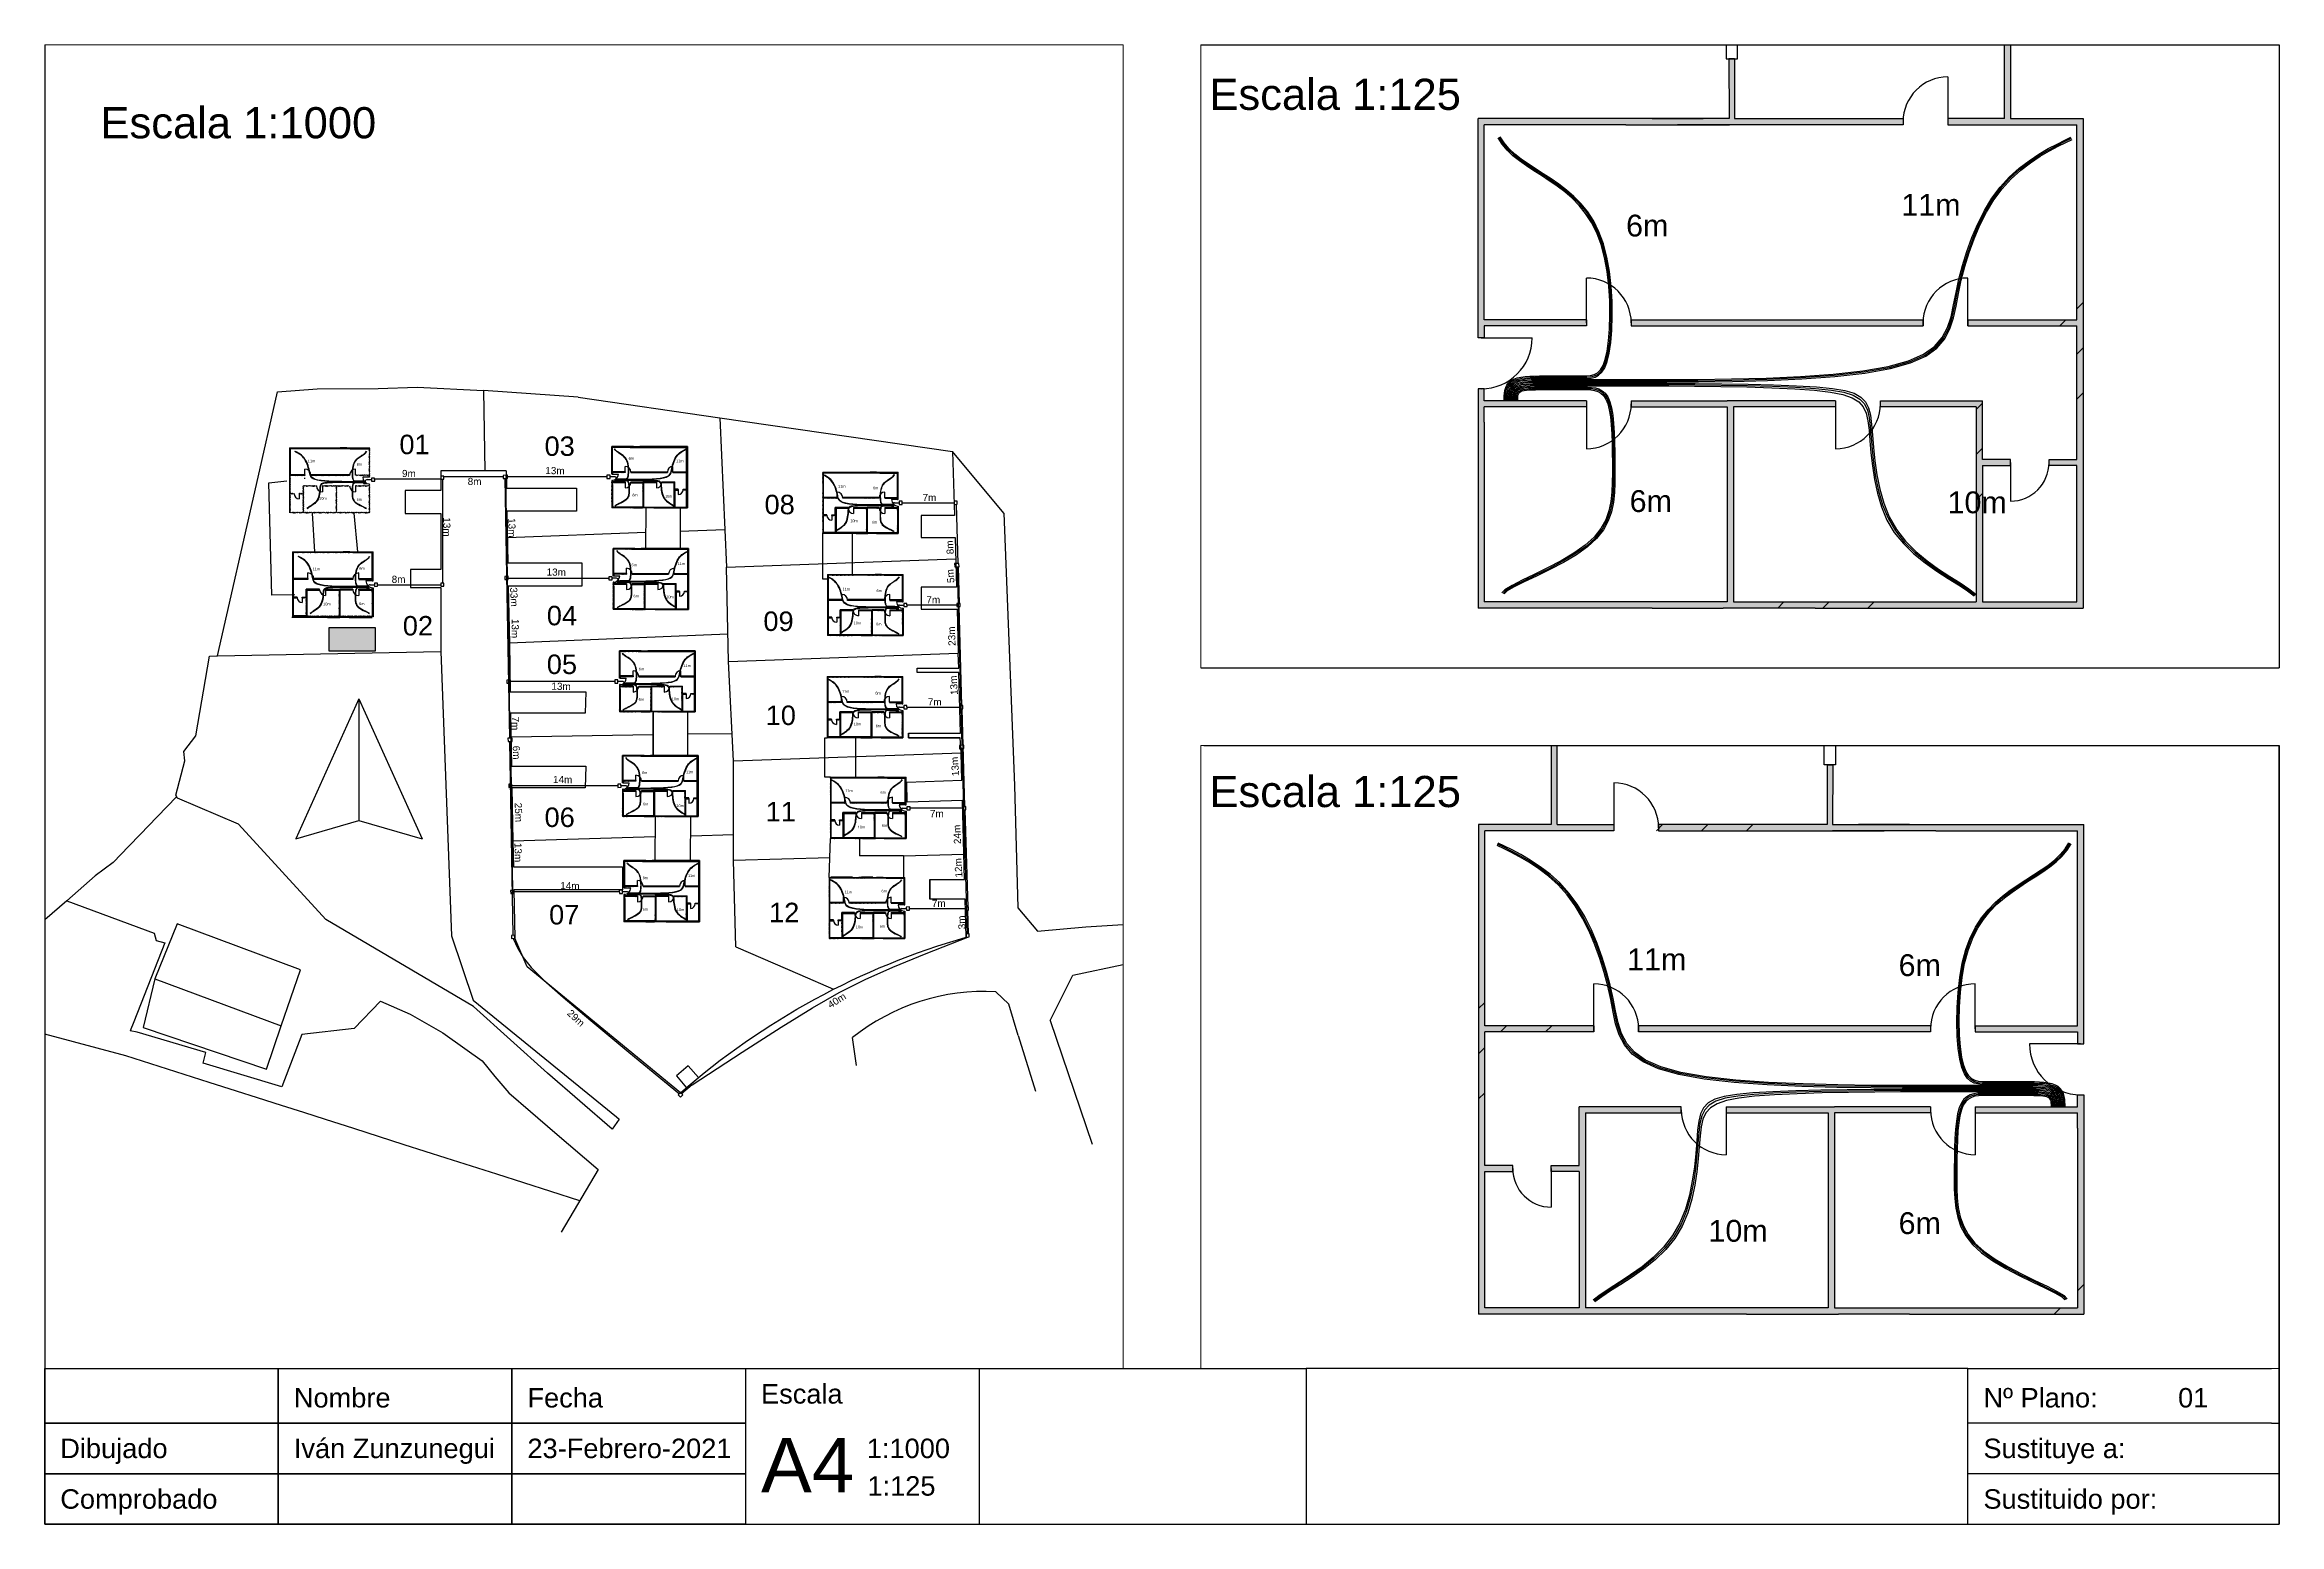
# Paper-space layout 'Layout1' of a CAD drawing. Header units: millimetres. Extents: x 0 to 287, y 0 to 190.
# The model-space entities are those that its viewports show. They can reach past a viewport. Long polylines and large blocks are cut down to what shows.
import ezdxf
from ezdxf.enums import TextEntityAlignment as Align

# ---------------------------------------------------------------- set-up
doc = ezdxf.new("R2010")
doc.units = ezdxf.units.MM
for name, color, linetype in [('casas', 7, 'Continuous'), ('cint', 3, 'Continuous'), ('cpri', 36, 'Continuous'), ('cseg', 5, 'Continuous'), ('urbanizacion', 7, 'Continuous')]:
    doc.layers.add(name, color=color, linetype=linetype)
doc.layers.add('Viales', color=7, linetype='Continuous', lineweight=30)
doc.styles.get("Standard").update_dxf_attribs({"font": 'arial.ttf'})
pattern_1 = [(45, (103077.458, 42543.399), (-7.07107, 7.07107), []), (45, (103078.183, 42543.399), (-7.07107, 7.07107), []), (45, (103078.908, 42543.399), (-7.07107, 7.07107), [])]
pattern_2 = [(45, (103077.411, 42530.292), (-7.07107, 7.07107), []), (45, (103078.136, 42530.292), (-7.07107, 7.07107), []), (45, (103078.861, 42530.292), (-7.07107, 7.07107), [])]
pattern_3 = [(45, (103077.653, 42504.509), (-7.07107, 7.07107), []), (45, (103078.378, 42504.509), (-7.07107, 7.07107), []), (45, (103079.103, 42504.509), (-7.07107, 7.07107), [])]
pattern_4 = [(45, (103077.816, 42517.352), (-7.07107, 7.07107), []), (45, (103078.541, 42517.352), (-7.07107, 7.07107), []), (45, (103079.266, 42517.352), (-7.07107, 7.07107), [])]
pattern_5 = [(45, (103076.82, 42556.524), (-7.07107, 7.07107), []), (45, (103077.545, 42556.524), (-7.07107, 7.07107), []), (45, (103078.27, 42556.524), (-7.07107, 7.07107), [])]
pattern_6 = [(45, (102986.88, 42541.77), (-7.5172, 7.5172), []), (45, (102987.651, 42541.77), (-7.5172, 7.5172), []), (45, (102988.421, 42541.77), (-7.5172, 7.5172), [])]
pattern_7 = [(45, (103043.054, 42431.94), (-7.07107, 7.07107), []), (45, (103043.779, 42431.94), (-7.07107, 7.07107), []), (45, (103044.504, 42431.94), (-7.07107, 7.07107), [])]
pattern_8 = [(45, (103041.582, 42506.662), (-7.07107, 7.07107), []), (45, (103042.307, 42506.662), (-7.07107, 7.07107), []), (45, (103043.032, 42506.662), (-7.07107, 7.07107), [])]
pattern_9 = [(45, (103041.389, 42520.168), (-7.07107, 7.07107), []), (45, (103042.114, 42520.168), (-7.07107, 7.07107), []), (45, (103042.839, 42520.168), (-7.07107, 7.07107), [])]
pattern_10 = [(45, (103040.18, 42546.747), (-7.07107, 7.07107), []), (45, (103040.905, 42546.747), (-7.07107, 7.07107), []), (45, (103041.63, 42546.747), (-7.07107, 7.07107), [])]
pattern_11 = [(45, (103040.01, 42559.816), (-7.07107, 7.07107), []), (45, (103040.735, 42559.816), (-7.07107, 7.07107), []), (45, (103041.46, 42559.816), (-7.07107, 7.07107), [])]
pattern_12 = [(45, (103041.016, 42533.602), (-7.07107, 7.07107), []), (45, (103041.741, 42533.602), (-7.07107, 7.07107), []), (45, (103042.466, 42533.602), (-7.07107, 7.07107), [])]
pattern_13 = [(45, (102986.482, 42555.101), (-7.5172, 7.5172), []), (45, (102987.252, 42555.101), (-7.5172, 7.5172), []), (45, (102988.023, 42555.101), (-7.5172, 7.5172), [])]
pattern_14 = [(45, (103003.417, 42431.94), (-7.07107, 7.07107), []), (45, (103004.142, 42431.94), (-7.07107, 7.07107), []), (45, (103004.867, 42431.94), (-7.07107, 7.07107), [])]

psp = doc.layouts.get("Layout1")

# ---------------------------------------------------------------- texts
for s, p in [('Nombre', (32, 15)), ('Fecha', (62, 15)), ('Escala', (92, 15.5)), ('Nº Plano:', (249, 15)), ('01', (274, 15)), ('Dibujado', (2, 8.5)), ('Iván Zunzunegui', (32, 8.5)), ('23-Febrero-2021', (62, 8.5)), ('1:1000', (105.59, 8.5)), ('Sustituye a:', (249, 8.5)), ('1:125', (105.67, 3.68)), ('Comprobado', (2, 2)), ('Sustituido por:', (249, 2))]:
    psp.add_text(s, height=2.5).set_placement(p)
psp.add_text('A4', height=7).set_placement((92, 2), align=Align.BOTTOM_LEFT)
at = {"char_height": 4, "attachment_point": 1}
for s, insert in [('Escala 1:125', (149.59, 185.63)), ('Escala 1:1000', (7.17, 181.98)), ('Escala 1:125', (149.59, 96.1))]:
    psp.add_mtext_dynamic_manual_height_columns(s, width=38.8267, gutter_width=12.5, heights=[0], dxfattribs=dict(at, insert=insert))

msp = doc.modelspace()

# ---------------------------------------------------------------- texts
at = {"layer": 'cint'}
for s, p in [('6m', (103398.527, 42630.164)), ('11m', (103357.326, 42629.816)), ('11m', (103404.631, 42629.837)), ('6m', (103363.599, 42629.39)), ('11m', (103425.436, 42626.587)), ('6m', (103429.928, 42626.345)), ('6m', (103398.998, 42625.447)), ('10m', (103403.191, 42625.299)), ('10m', (103358.787, 42625.034)), ('6m', (103363.599, 42624.879)), ('10m', (103426.999, 42622.144)), ('6m', (103429.782, 42621.966)), ('6m', (103398.902, 42616.48)), ('11m', (103404.832, 42616.632)), ('11m', (103357.948, 42615.967)), ('6m', (103363.938, 42616.029)), ('11m', (103426.006, 42613.368)), ('6m', (103430.363, 42613.171)), ('6m', (103399.154, 42612.472)), ('10m', (103403.36, 42612.376)), ('10m', (103359.3, 42611.457)), ('6m', (103363.917, 42611.499)), ('10m', (103427.418, 42609.03)), ('6m', (103430.317, 42608.878)), ('11m', (103405.559, 42603.532)), ('6m', (103399.836, 42603.129)), ('11m', (103425.923, 42600.229)), ('6m', (103430.224, 42600.013)), ('6m', (103399.811, 42599.222)), ('10m', (103404.077, 42599.269)), ('10m', (103427.449, 42596.042)), ('6m', (103430.271, 42595.812)), ('6m', (103400.246, 42589.793)), ('11m', (103405.897, 42589.904)), ('11m', (103426.352, 42587.474)), ('6m', (103430.879, 42587.265)), ('6m', (103400.374, 42585.781)), ('10m', (103404.671, 42585.553)), ('6m', (103431.052, 42583.015)), ('10m', (103427.954, 42582.809)), ('11m', (103406.146, 42576.584)), ('6m', (103400.336, 42576.297)), ('11m', (103426.283, 42574.487)), ('6m', (103431.006, 42574.593)), ('6m', (103400.336, 42572.264)), ('10m', (103404.722, 42572.209)), ('6m', (103430.777, 42570.081)), ('10m', (103427.715, 42569.991)), ('11m', (103406.194, 42502.408)), ('6m', (103401.776, 42502.076)), ('11m', (103371.86, 42501.63)), ('6m', (103376.218, 42501.536)), ('6m', (103401.833, 42497.653)), ('10m', (103406.937, 42497.633)), ('10m', (103373.166, 42497.272)), ('6m', (103376.218, 42497.395))]:
    msp.add_text(s, height=0.35, dxfattribs=at).set_placement(p)
at = {"layer": 'cpri'}
for s, rotation, p in [('33m', 273.2672, (103383.292, 42613.752)), ('23m', 92.242, (103440.523, 42606.281)), ('25m', 272.488, (103383.889, 42586.097)), ('24m', 92.477, (103441.226, 42580.825)), ('40m', 32.4116, (103424.461, 42559.677)), ('29m', 316.8883, (103390.551, 42558.979))]:
    msp.add_text(s, height=0.9145, rotation=rotation, dxfattribs=at).set_placement(p)
at = {"layer": 'cseg'}
for s, rotation, p in [('13m', 358.8989, (103387.818, 42628.327)), ('13m', 270.8754, (103374.713, 42622.766)), ('13m', 270.8754, (103383.067, 42622.656)), ('8m', 94.1051, (103440.302, 42618.052)), ('13m', 358.8989, (103387.985, 42615.295)), ('5m', 94.1051, (103440.379, 42614.364)), ('13m', 268.8989, (103383.526, 42609.737)), ('13m', 94.1051, (103440.825, 42599.989)), ('13m', 358.8989, (103388.601, 42600.63)), ('7m', 269.7013, (103383.533, 42597.189)), ('6m', 272.0655, (103383.641, 42593.429)), ('13m', 94.1051, (103440.989, 42589.562)), ('14m', 358.8989, (103388.806, 42588.658)), ('13m', 271.2088, (103383.864, 42580.954)), ('12m', 93.2037, (103441.405, 42576.54)), ('14m', 358.8989, (103389.737, 42575.026)), ('3m', 93.4947, (103441.811, 42569.889))]:
    msp.add_text(s, height=0.9145, rotation=rotation, dxfattribs=at).set_placement(p)
for s, p in [('9m', (103369.422, 42627.939)), ('8m', (103377.858, 42626.916)), ('7m', (103436.275, 42624.841)), ('8m', (103368.097, 42614.345)), ('7m', (103436.772, 42611.725)), ('7m', (103436.952, 42598.602)), ('7m', (103437.221, 42584.261)), ('7m', (103437.469, 42572.737))]:
    msp.add_text(s, height=0.9145, dxfattribs=at).set_placement(p)
at = {"layer": 'urbanizacion', "char_height": 2.5, "attachment_point": 1}
for s, insert in [('01', (103369.089, 42633.374)), ('03', (103387.73, 42633.156)), ('08', (103415.984, 42625.661)), ('04', (103388.021, 42611.4)), ('09', (103415.838, 42610.673)), ('02', (103369.525, 42610.091)), ('05', (103388.021, 42605.143)), ('10', (103416.13, 42598.594)), ('11', (103416.13, 42586.225)), ('06', (103387.73, 42585.497)), ('12', (103416.567, 42573.273)), ('07', (103388.313, 42572.982))]:
    msp.add_mtext_dynamic_manual_height_columns(s, width=2.48761, gutter_width=12.5, heights=[0], dxfattribs=dict(at, insert=insert))

# ---------------------------------------------------------------- hatches: boundary and pattern name
at = {"layer": 'casas', "true_color": 0x7aafdf}
h = msp.add_hatch(dxfattribs=at)
h.set_pattern_fill('JIS_STN_1E', color=143, scale=0.1)
h.set_pattern_definition([(45, (103174.89606, 42527.48079), (-0.07071068, 0.07071068), []), (45, (103174.96656, 42527.48079), (-0.07071068, 0.07071068), [0.1, -0.05])])
h.paths.add_polyline_path([(103375.156, 42503.967), (103375.161, 42504.929), (103375.072, 42504.929), (103375.072, 42503.967), (103372.364, 42503.967), (103372.366, 42503.867), (103375.985, 42503.867), (103376.815, 42503.867), (103379.09, 42503.867), (103379.09, 42500.739), (103377.45, 42500.739), (103377.45, 42500.639), (103379.09, 42500.639), (103379.09, 42500.449), (103379.19, 42500.449), (103379.19, 42503.967)], flags=17)
h.paths.add_polyline_path([(103376.73, 42500.639), (103376.73, 42500.739), (103372.045, 42500.739), (103372.045, 42500.639)], flags=17)
h.paths.add_polyline_path([(103375.072, 42505.846), (103375.167, 42505.846), (103375.189, 42509.517), (103375.072, 42509.517)], flags=17)
h.paths.add_polyline_path([(103370.739, 42509.313), (103370.739, 42510.729), (103370.639, 42510.729), (103370.639, 42507.594), (103370.639, 42503.967), (103369.476, 42503.967), (103369.476, 42496.111), (103373.775, 42496.111), (103375.255, 42496.111), (103376.395, 42496.111), (103376.715, 42496.111), (103379.19, 42496.111), (103379.19, 42499.629), (103379.09, 42499.629), (103379.09, 42499.439), (103377.45, 42499.439), (103377.45, 42499.339), (103379.09, 42499.339), (103379.09, 42499.097), (103379.09, 42496.211), (103375.19, 42496.211), (103375.19, 42499.339), (103376.73, 42499.339), (103376.73, 42499.439), (103375.19, 42499.439), (103373.45, 42499.439), (103373.45, 42499.339), (103375.09, 42499.339), (103375.09, 42496.211), (103371.19, 42496.211), (103371.19, 42499.339), (103372.73, 42499.339), (103372.73, 42499.439), (103371.09, 42499.439), (103371.09, 42498.497), (103370.643, 42498.497), (103370.643, 42498.397), (103371.09, 42498.397), (103371.09, 42496.211), (103369.576, 42496.211), (103369.576, 42498.397), (103370.023, 42498.397), (103370.023, 42498.497), (103369.576, 42498.497), (103369.576, 42500.639), (103371.325, 42500.639), (103371.325, 42500.739), (103369.576, 42500.739), (103369.576, 42503.867), (103371.646, 42503.867), (103371.646, 42503.967), (103370.739, 42503.967)])
h = msp.add_hatch(dxfattribs=at)
h.set_pattern_fill('JIS_STN_1E', color=143, scale=0.1)
h.set_pattern_definition([(45, (103214.5324, 42527.48079), (-0.07071068, 0.07071068), []), (45, (103214.6029, 42527.48079), (-0.07071068, 0.07071068), [0.1, -0.05])])
h.paths.add_polyline_path([(103403.433, 42503.967), (103403.428, 42504.929), (103403.517, 42504.929), (103403.517, 42503.967), (103406.225, 42503.967), (103406.223, 42503.867), (103402.604, 42503.867), (103401.774, 42503.867), (103399.499, 42503.867), (103399.499, 42500.739), (103401.139, 42500.739), (103401.139, 42500.639), (103399.499, 42500.639), (103399.499, 42500.449), (103399.399, 42500.449), (103399.399, 42503.967)], flags=17)
h.paths.add_polyline_path([(103401.859, 42500.639), (103401.859, 42500.739), (103406.544, 42500.739), (103406.544, 42500.639)], flags=17)
h.paths.add_polyline_path([(103403.517, 42505.846), (103403.422, 42505.846), (103403.4, 42509.517), (103403.517, 42509.517)], flags=17)
h.paths.add_polyline_path([(103407.85, 42509.313), (103407.85, 42510.729), (103407.95, 42510.729), (103407.95, 42507.594), (103407.95, 42503.967), (103409.113, 42503.967), (103409.113, 42496.111), (103404.814, 42496.111), (103403.334, 42496.111), (103402.194, 42496.111), (103401.874, 42496.111), (103399.399, 42496.111), (103399.399, 42499.629), (103399.499, 42499.629), (103399.499, 42499.439), (103401.139, 42499.439), (103401.139, 42499.339), (103399.499, 42499.339), (103399.499, 42499.097), (103399.499, 42496.211), (103403.399, 42496.211), (103403.399, 42499.339), (103401.859, 42499.339), (103401.859, 42499.439), (103403.399, 42499.439), (103405.139, 42499.439), (103405.139, 42499.339), (103403.499, 42499.339), (103403.499, 42496.211), (103407.399, 42496.211), (103407.399, 42499.339), (103405.859, 42499.339), (103405.859, 42499.439), (103407.499, 42499.439), (103407.499, 42498.497), (103407.946, 42498.497), (103407.946, 42498.397), (103407.499, 42498.397), (103407.499, 42496.211), (103409.013, 42496.211), (103409.013, 42498.397), (103408.566, 42498.397), (103408.566, 42498.497), (103409.013, 42498.497), (103409.013, 42500.639), (103407.264, 42500.639), (103407.264, 42500.739), (103409.013, 42500.739), (103409.013, 42503.867), (103406.943, 42503.867), (103406.943, 42503.967), (103407.85, 42503.967)])
at = {"layer": 'casas'}
h = msp.add_hatch(dxfattribs=at)
h.set_pattern_fill('JIS_RC_10', color=256)
h.set_pattern_definition(pattern_14)
h.paths.add_polyline_path([(103379.19, 42503.967), (103376.395, 42503.967), (103375.575, 42503.967), (103369.476, 42503.967), (103369.476, 42496.111), (103373.775, 42496.111), (103375.255, 42496.111), (103376.395, 42496.111), (103376.715, 42496.111), (103379.19, 42496.111), (103379.19, 42499.629), (103379.09, 42499.629), (103379.09, 42499.439), (103377.45, 42499.439), (103377.45, 42499.339), (103379.09, 42499.339), (103379.09, 42499.097), (103379.09, 42496.211), (103375.19, 42496.211), (103375.19, 42499.339), (103376.73, 42499.339), (103376.73, 42499.439), (103375.19, 42499.439), (103373.45, 42499.439), (103373.45, 42499.339), (103375.09, 42499.339), (103375.09, 42496.211), (103371.19, 42496.211), (103371.19, 42499.339), (103372.73, 42499.339), (103372.73, 42499.439), (103371.09, 42499.439), (103371.09, 42498.497), (103370.643, 42498.497), (103370.643, 42498.397), (103371.09, 42498.397), (103371.09, 42496.211), (103369.576, 42496.211), (103369.576, 42498.397), (103370.023, 42498.397), (103370.023, 42498.497), (103369.576, 42498.497), (103369.576, 42500.639), (103371.325, 42500.639), (103371.325, 42500.739), (103369.576, 42500.739), (103369.576, 42503.867), (103375.155, 42503.867), (103376.815, 42503.867), (103379.09, 42503.867), (103379.09, 42500.739), (103377.45, 42500.739), (103377.45, 42500.689), (103377.45, 42500.639), (103379.09, 42500.639), (103379.09, 42500.449), (103379.14, 42500.449), (103379.19, 42500.449)])
h = msp.add_hatch(dxfattribs=at)
h.set_pattern_fill('JIS_RC_10', color=256)
h.set_pattern_definition(pattern_14)
h.paths.add_polyline_path([(103379.19, 42503.967), (103376.395, 42503.967), (103375.575, 42503.967), (103369.476, 42503.967), (103369.476, 42496.111), (103373.775, 42496.111), (103375.255, 42496.111), (103376.395, 42496.111), (103376.715, 42496.111), (103379.19, 42496.111), (103379.19, 42499.629), (103379.09, 42499.629), (103379.09, 42499.439), (103377.45, 42499.439), (103377.45, 42499.339), (103379.09, 42499.339), (103379.09, 42499.097), (103379.09, 42496.211), (103375.19, 42496.211), (103375.19, 42499.339), (103376.73, 42499.339), (103376.73, 42499.439), (103375.19, 42499.439), (103373.45, 42499.439), (103373.45, 42499.339), (103375.09, 42499.339), (103375.09, 42496.211), (103371.19, 42496.211), (103371.19, 42499.339), (103372.73, 42499.339), (103372.73, 42499.439), (103371.09, 42499.439), (103371.09, 42498.497), (103370.643, 42498.497), (103370.643, 42498.397), (103371.09, 42498.397), (103371.09, 42496.211), (103369.576, 42496.211), (103369.576, 42498.397), (103370.023, 42498.397), (103370.023, 42498.497), (103369.576, 42498.497), (103369.576, 42500.639), (103371.325, 42500.639), (103371.325, 42500.739), (103369.576, 42500.739), (103369.576, 42503.867), (103375.155, 42503.867), (103376.815, 42503.867), (103379.09, 42503.867), (103379.09, 42500.739), (103377.45, 42500.739), (103377.45, 42500.689), (103377.45, 42500.639), (103379.09, 42500.639), (103379.09, 42500.449), (103379.14, 42500.449), (103379.19, 42500.449)])
h = msp.add_hatch(dxfattribs=at)
h.set_pattern_fill('JIS_RC_10', color=256)
h.set_pattern_definition(pattern_7)
h.paths.add_polyline_path([(103399.399, 42503.967), (103402.194, 42503.967), (103403.014, 42503.967), (103409.113, 42503.967), (103409.113, 42496.111), (103404.814, 42496.111), (103403.334, 42496.111), (103402.194, 42496.111), (103401.874, 42496.111), (103399.399, 42496.111), (103399.399, 42499.629), (103399.499, 42499.629), (103399.499, 42499.439), (103401.139, 42499.439), (103401.139, 42499.339), (103399.499, 42499.339), (103399.499, 42499.097), (103399.499, 42496.211), (103403.399, 42496.211), (103403.399, 42499.339), (103401.859, 42499.339), (103401.859, 42499.439), (103403.399, 42499.439), (103405.139, 42499.439), (103405.139, 42499.339), (103403.499, 42499.339), (103403.499, 42496.211), (103407.399, 42496.211), (103407.399, 42499.339), (103405.859, 42499.339), (103405.859, 42499.439), (103407.499, 42499.439), (103407.499, 42498.497), (103407.946, 42498.497), (103407.946, 42498.397), (103407.499, 42498.397), (103407.499, 42496.211), (103409.013, 42496.211), (103409.013, 42498.397), (103408.566, 42498.397), (103408.566, 42498.497), (103409.013, 42498.497), (103409.013, 42500.639), (103407.264, 42500.639), (103407.264, 42500.739), (103409.013, 42500.739), (103409.013, 42503.867), (103403.434, 42503.867), (103401.774, 42503.867), (103399.499, 42503.867), (103399.499, 42500.739), (103401.139, 42500.739), (103401.139, 42500.689), (103401.139, 42500.639), (103399.499, 42500.639), (103399.499, 42500.449), (103399.449, 42500.449), (103399.399, 42500.449)])
h = msp.add_hatch(dxfattribs=at)
h.set_pattern_fill('JIS_RC_10', color=256)
h.set_pattern_definition(pattern_7)
h.paths.add_polyline_path([(103399.399, 42503.967), (103402.194, 42503.967), (103403.014, 42503.967), (103409.113, 42503.967), (103409.113, 42496.111), (103404.814, 42496.111), (103403.334, 42496.111), (103402.194, 42496.111), (103401.874, 42496.111), (103399.399, 42496.111), (103399.399, 42499.629), (103399.499, 42499.629), (103399.499, 42499.439), (103401.139, 42499.439), (103401.139, 42499.339), (103399.499, 42499.339), (103399.499, 42499.097), (103399.499, 42496.211), (103403.399, 42496.211), (103403.399, 42499.339), (103401.859, 42499.339), (103401.859, 42499.439), (103403.399, 42499.439), (103405.139, 42499.439), (103405.139, 42499.339), (103403.499, 42499.339), (103403.499, 42496.211), (103407.399, 42496.211), (103407.399, 42499.339), (103405.859, 42499.339), (103405.859, 42499.439), (103407.499, 42499.439), (103407.499, 42498.497), (103407.946, 42498.497), (103407.946, 42498.397), (103407.499, 42498.397), (103407.499, 42496.211), (103409.013, 42496.211), (103409.013, 42498.397), (103408.566, 42498.397), (103408.566, 42498.497), (103409.013, 42498.497), (103409.013, 42500.639), (103407.264, 42500.639), (103407.264, 42500.739), (103409.013, 42500.739), (103409.013, 42503.867), (103403.434, 42503.867), (103401.774, 42503.867), (103399.499, 42503.867), (103399.499, 42500.739), (103401.139, 42500.739), (103401.139, 42500.689), (103401.139, 42500.639), (103399.499, 42500.639), (103399.499, 42500.449), (103399.449, 42500.449), (103399.399, 42500.449)])
at = {"layer": 'urbanizacion'}
h = msp.add_hatch(dxfattribs=at)
h.set_pattern_fill('JIS_RC_10', color=256)
h.set_pattern_definition(pattern_11)
h.paths.add_polyline_path([(103396.355, 42631.843), (103399.15, 42631.843), (103399.97, 42631.843), (103406.069, 42631.843), (103406.069, 42623.987), (103401.771, 42623.987), (103400.29, 42623.987), (103399.15, 42623.987), (103398.83, 42623.987), (103396.355, 42623.987), (103396.355, 42627.505), (103396.455, 42627.505), (103396.455, 42627.315), (103398.095, 42627.315), (103398.095, 42627.215), (103396.455, 42627.215), (103396.455, 42626.973), (103396.455, 42624.087), (103400.355, 42624.087), (103400.355, 42627.215), (103398.815, 42627.215), (103398.815, 42627.315), (103400.355, 42627.315), (103402.095, 42627.315), (103402.095, 42627.215), (103400.455, 42627.215), (103400.455, 42624.087), (103404.355, 42624.087), (103404.355, 42627.215), (103402.815, 42627.215), (103402.815, 42627.315), (103404.455, 42627.315), (103404.455, 42626.373), (103404.902, 42626.373), (103404.902, 42626.273), (103404.455, 42626.273), (103404.455, 42624.087), (103405.969, 42624.087), (103405.969, 42626.273), (103405.522, 42626.273), (103405.522, 42626.373), (103405.969, 42626.373), (103405.969, 42628.515), (103404.221, 42628.515), (103404.221, 42628.615), (103405.969, 42628.615), (103405.969, 42631.743), (103400.39, 42631.743), (103398.73, 42631.743), (103396.455, 42631.743), (103396.455, 42628.615), (103398.095, 42628.615), (103398.095, 42628.565), (103398.095, 42628.515), (103396.455, 42628.515), (103396.455, 42628.325), (103396.405, 42628.325), (103396.355, 42628.325)])
h = msp.add_hatch(dxfattribs=at)
h.set_pattern_fill('JIS_RC_10', color=256)
h.set_pattern_definition(pattern_11)
h.paths.add_polyline_path([(103396.355, 42631.843), (103399.15, 42631.843), (103399.97, 42631.843), (103406.069, 42631.843), (103406.069, 42623.987), (103401.771, 42623.987), (103400.29, 42623.987), (103399.15, 42623.987), (103398.83, 42623.987), (103396.355, 42623.987), (103396.355, 42627.505), (103396.455, 42627.505), (103396.455, 42627.315), (103398.095, 42627.315), (103398.095, 42627.215), (103396.455, 42627.215), (103396.455, 42626.973), (103396.455, 42624.087), (103400.355, 42624.087), (103400.355, 42627.215), (103398.815, 42627.215), (103398.815, 42627.315), (103400.355, 42627.315), (103402.095, 42627.315), (103402.095, 42627.215), (103400.455, 42627.215), (103400.455, 42624.087), (103404.355, 42624.087), (103404.355, 42627.215), (103402.815, 42627.215), (103402.815, 42627.315), (103404.455, 42627.315), (103404.455, 42626.373), (103404.902, 42626.373), (103404.902, 42626.273), (103404.455, 42626.273), (103404.455, 42624.087), (103405.969, 42624.087), (103405.969, 42626.273), (103405.522, 42626.273), (103405.522, 42626.373), (103405.969, 42626.373), (103405.969, 42628.515), (103404.221, 42628.515), (103404.221, 42628.615), (103405.969, 42628.615), (103405.969, 42631.743), (103400.39, 42631.743), (103398.73, 42631.743), (103396.455, 42631.743), (103396.455, 42628.615), (103398.095, 42628.615), (103398.095, 42628.565), (103398.095, 42628.515), (103396.455, 42628.515), (103396.455, 42628.325), (103396.405, 42628.325), (103396.355, 42628.325)])
h = msp.add_hatch(dxfattribs=at)
h.set_pattern_fill('JIS_STN_1E', color=256, scale=0.12)
h.set_pattern_definition([(45, (103040.01026, 42559.81577), (-0.084852814, 0.084852814), []), (45, (103040.09486, 42559.81577), (-0.084852814, 0.084852814), [0.12, -0.06])])
h.paths.add_polyline_path([(103396.355, 42631.843), (103399.15, 42631.843), (103399.97, 42631.843), (103406.069, 42631.843), (103406.069, 42623.987), (103401.771, 42623.987), (103400.29, 42623.987), (103399.15, 42623.987), (103398.83, 42623.987), (103396.355, 42623.987), (103396.355, 42627.505), (103396.455, 42627.505), (103396.455, 42627.315), (103398.095, 42627.315), (103398.095, 42627.215), (103396.455, 42627.215), (103396.455, 42626.973), (103396.455, 42624.087), (103400.355, 42624.087), (103400.355, 42627.215), (103398.815, 42627.215), (103398.815, 42627.315), (103400.355, 42627.315), (103402.095, 42627.315), (103402.095, 42627.215), (103400.455, 42627.215), (103400.455, 42624.087), (103404.355, 42624.087), (103404.355, 42627.215), (103402.815, 42627.215), (103402.815, 42627.315), (103404.455, 42627.315), (103404.455, 42626.373), (103404.902, 42626.373), (103404.902, 42626.273), (103404.455, 42626.273), (103404.455, 42624.087), (103405.969, 42624.087), (103405.969, 42626.273), (103405.522, 42626.273), (103405.522, 42626.373), (103405.969, 42626.373), (103405.969, 42628.515), (103404.221, 42628.515), (103404.221, 42628.615), (103405.969, 42628.615), (103405.969, 42631.743), (103400.39, 42631.743), (103398.73, 42631.743), (103396.455, 42631.743), (103396.455, 42628.615), (103398.095, 42628.615), (103398.095, 42628.565), (103398.095, 42628.515), (103396.455, 42628.515), (103396.455, 42628.325), (103396.405, 42628.325), (103396.355, 42628.325)])
h.paths.add_polyline_path([(103398.815, 42628.615), (103403.501, 42628.615), (103403.501, 42628.515), (103398.815, 42628.515)], flags=17)
h = msp.add_hatch(dxfattribs=at)
h.set_pattern_fill('JIS_RC_10', color=256, scale=1.063091)
h.set_pattern_definition(pattern_13)
h.paths.add_polyline_path([(103365.309, 42631.673), (103362.337, 42631.673), (103361.465, 42631.673), (103354.982, 42631.673), (103354.982, 42623.322), (103359.552, 42623.322), (103361.125, 42623.322), (103362.337, 42623.322), (103362.677, 42623.322), (103365.309, 42623.322), (103365.309, 42627.061), (103365.202, 42627.061), (103365.202, 42626.859), (103363.459, 42626.859), (103363.459, 42626.753), (103365.202, 42626.753), (103365.202, 42626.496), (103365.202, 42623.428), (103361.056, 42623.428), (103361.056, 42626.753), (103362.694, 42626.753), (103362.694, 42626.859), (103361.056, 42626.859), (103359.207, 42626.859), (103359.207, 42626.753), (103360.95, 42626.753), (103360.95, 42623.428), (103356.804, 42623.428), (103356.804, 42626.753), (103358.441, 42626.753), (103358.441, 42626.859), (103356.698, 42626.859), (103356.698, 42625.858), (103356.222, 42625.858), (103356.222, 42625.751), (103356.698, 42625.751), (103356.698, 42623.428), (103355.088, 42623.428), (103355.088, 42625.751), (103355.563, 42625.751), (103355.563, 42625.858), (103355.088, 42625.858), (103355.088, 42628.135), (103356.947, 42628.135), (103356.947, 42628.241), (103355.088, 42628.241), (103355.088, 42631.566), (103361.019, 42631.566), (103362.784, 42631.566), (103365.202, 42631.566), (103365.202, 42628.241), (103363.459, 42628.241), (103363.459, 42628.188), (103363.459, 42628.135), (103365.202, 42628.135), (103365.202, 42627.933), (103365.256, 42627.933), (103365.309, 42627.933)])
h = msp.add_hatch(dxfattribs=at)
h.set_pattern_fill('JIS_RC_10', color=256, scale=1.063091)
h.set_pattern_definition(pattern_13)
h.paths.add_polyline_path([(103365.309, 42631.673), (103362.337, 42631.673), (103361.465, 42631.673), (103354.982, 42631.673), (103354.982, 42623.322), (103359.552, 42623.322), (103361.125, 42623.322), (103362.337, 42623.322), (103362.677, 42623.322), (103365.309, 42623.322), (103365.309, 42627.061), (103365.202, 42627.061), (103365.202, 42626.859), (103363.459, 42626.859), (103363.459, 42626.753), (103365.202, 42626.753), (103365.202, 42626.496), (103365.202, 42623.428), (103361.056, 42623.428), (103361.056, 42626.753), (103362.694, 42626.753), (103362.694, 42626.859), (103361.056, 42626.859), (103359.207, 42626.859), (103359.207, 42626.753), (103360.95, 42626.753), (103360.95, 42623.428), (103356.804, 42623.428), (103356.804, 42626.753), (103358.441, 42626.753), (103358.441, 42626.859), (103356.698, 42626.859), (103356.698, 42625.858), (103356.222, 42625.858), (103356.222, 42625.751), (103356.698, 42625.751), (103356.698, 42623.428), (103355.088, 42623.428), (103355.088, 42625.751), (103355.563, 42625.751), (103355.563, 42625.858), (103355.088, 42625.858), (103355.088, 42628.135), (103356.947, 42628.135), (103356.947, 42628.241), (103355.088, 42628.241), (103355.088, 42631.566), (103361.019, 42631.566), (103362.784, 42631.566), (103365.202, 42631.566), (103365.202, 42628.241), (103363.459, 42628.241), (103363.459, 42628.188), (103363.459, 42628.135), (103365.202, 42628.135), (103365.202, 42627.933), (103365.256, 42627.933), (103365.309, 42627.933)])
h = msp.add_hatch(dxfattribs=at)
h.set_pattern_fill('JIS_STN_1E', color=256, scale=0.127571)
h.set_pattern_definition([(45, (102986.48172, 42555.1014), (-0.090206256, 0.090206256), []), (45, (102986.57166, 42555.1014), (-0.090206256, 0.090206256), [0.12757091, -0.063785455])])
h.paths.add_polyline_path([(103365.309, 42631.673), (103362.337, 42631.673), (103361.465, 42631.673), (103354.982, 42631.673), (103354.982, 42623.322), (103359.552, 42623.322), (103361.125, 42623.322), (103362.337, 42623.322), (103362.677, 42623.322), (103365.309, 42623.322), (103365.309, 42627.061), (103365.202, 42627.061), (103365.202, 42626.859), (103363.459, 42626.859), (103363.459, 42626.753), (103365.202, 42626.753), (103365.202, 42626.496), (103365.202, 42623.428), (103361.056, 42623.428), (103361.056, 42626.753), (103362.694, 42626.753), (103362.694, 42626.859), (103361.056, 42626.859), (103359.207, 42626.859), (103359.207, 42626.753), (103360.95, 42626.753), (103360.95, 42623.428), (103356.804, 42623.428), (103356.804, 42626.753), (103358.441, 42626.753), (103358.441, 42626.859), (103356.698, 42626.859), (103356.698, 42625.858), (103356.222, 42625.858), (103356.222, 42625.751), (103356.698, 42625.751), (103356.698, 42623.428), (103355.088, 42623.428), (103355.088, 42625.751), (103355.563, 42625.751), (103355.563, 42625.858), (103355.088, 42625.858), (103355.088, 42628.135), (103356.947, 42628.135), (103356.947, 42628.241), (103355.088, 42628.241), (103355.088, 42631.566), (103361.019, 42631.566), (103362.784, 42631.566), (103365.202, 42631.566), (103365.202, 42628.241), (103363.459, 42628.241), (103363.459, 42628.188), (103363.459, 42628.135), (103365.202, 42628.135), (103365.202, 42627.933), (103365.256, 42627.933), (103365.309, 42627.933)])
h.paths.add_polyline_path([(103362.694, 42628.241), (103357.712, 42628.241), (103357.712, 42628.135), (103362.694, 42628.135)], flags=17)
h = msp.add_hatch(dxfattribs=at)
h.set_pattern_fill('JIS_RC_10', color=256)
h.set_pattern_definition(pattern_5)
h.paths.add_polyline_path([(103433.165, 42628.552), (103430.37, 42628.552), (103429.55, 42628.552), (103423.451, 42628.552), (103423.451, 42620.696), (103427.749, 42620.696), (103429.23, 42620.696), (103430.37, 42620.696), (103430.69, 42620.696), (103433.165, 42620.696), (103433.165, 42624.214), (103433.065, 42624.214), (103433.065, 42624.024), (103431.425, 42624.024), (103431.425, 42623.924), (103433.065, 42623.924), (103433.065, 42623.682), (103433.065, 42620.796), (103429.165, 42620.796), (103429.165, 42623.924), (103430.705, 42623.924), (103430.705, 42624.024), (103429.165, 42624.024), (103427.425, 42624.024), (103427.425, 42623.924), (103429.065, 42623.924), (103429.065, 42620.796), (103425.165, 42620.796), (103425.165, 42623.924), (103426.705, 42623.924), (103426.705, 42624.024), (103425.065, 42624.024), (103425.065, 42623.082), (103424.618, 42623.082), (103424.618, 42622.982), (103425.065, 42622.982), (103425.065, 42620.796), (103423.551, 42620.796), (103423.551, 42622.982), (103423.998, 42622.982), (103423.998, 42623.082), (103423.551, 42623.082), (103423.551, 42625.224), (103425.299, 42625.224), (103425.299, 42625.324), (103423.551, 42625.324), (103423.551, 42628.452), (103429.13, 42628.452), (103430.79, 42628.452), (103433.065, 42628.452), (103433.065, 42625.324), (103431.425, 42625.324), (103431.425, 42625.274), (103431.425, 42625.224), (103433.065, 42625.224), (103433.065, 42625.034), (103433.115, 42625.034), (103433.165, 42625.034)])
h = msp.add_hatch(dxfattribs=at)
h.set_pattern_fill('JIS_RC_10', color=256)
h.set_pattern_definition(pattern_5)
h.paths.add_polyline_path([(103433.165, 42628.552), (103430.37, 42628.552), (103429.55, 42628.552), (103423.451, 42628.552), (103423.451, 42620.696), (103427.749, 42620.696), (103429.23, 42620.696), (103430.37, 42620.696), (103430.69, 42620.696), (103433.165, 42620.696), (103433.165, 42624.214), (103433.065, 42624.214), (103433.065, 42624.024), (103431.425, 42624.024), (103431.425, 42623.924), (103433.065, 42623.924), (103433.065, 42623.682), (103433.065, 42620.796), (103429.165, 42620.796), (103429.165, 42623.924), (103430.705, 42623.924), (103430.705, 42624.024), (103429.165, 42624.024), (103427.425, 42624.024), (103427.425, 42623.924), (103429.065, 42623.924), (103429.065, 42620.796), (103425.165, 42620.796), (103425.165, 42623.924), (103426.705, 42623.924), (103426.705, 42624.024), (103425.065, 42624.024), (103425.065, 42623.082), (103424.618, 42623.082), (103424.618, 42622.982), (103425.065, 42622.982), (103425.065, 42620.796), (103423.551, 42620.796), (103423.551, 42622.982), (103423.998, 42622.982), (103423.998, 42623.082), (103423.551, 42623.082), (103423.551, 42625.224), (103425.299, 42625.224), (103425.299, 42625.324), (103423.551, 42625.324), (103423.551, 42628.452), (103429.13, 42628.452), (103430.79, 42628.452), (103433.065, 42628.452), (103433.065, 42625.324), (103431.425, 42625.324), (103431.425, 42625.274), (103431.425, 42625.224), (103433.065, 42625.224), (103433.065, 42625.034), (103433.115, 42625.034), (103433.165, 42625.034)])
h = msp.add_hatch(dxfattribs=at)
h.set_pattern_fill('JIS_STN_1E', color=256, scale=0.12)
h.set_pattern_definition([(45, (103076.81999, 42556.52447), (-0.084852814, 0.084852814), []), (45, (103076.90459, 42556.52447), (-0.084852814, 0.084852814), [0.12, -0.06])])
h.paths.add_polyline_path([(103433.165, 42628.552), (103430.37, 42628.552), (103429.55, 42628.552), (103423.451, 42628.552), (103423.451, 42620.696), (103427.749, 42620.696), (103429.23, 42620.696), (103430.37, 42620.696), (103430.69, 42620.696), (103433.165, 42620.696), (103433.165, 42624.214), (103433.065, 42624.214), (103433.065, 42624.024), (103431.425, 42624.024), (103431.425, 42623.924), (103433.065, 42623.924), (103433.065, 42623.682), (103433.065, 42620.796), (103429.165, 42620.796), (103429.165, 42623.924), (103430.705, 42623.924), (103430.705, 42624.024), (103429.165, 42624.024), (103427.425, 42624.024), (103427.425, 42623.924), (103429.065, 42623.924), (103429.065, 42620.796), (103425.165, 42620.796), (103425.165, 42623.924), (103426.705, 42623.924), (103426.705, 42624.024), (103425.065, 42624.024), (103425.065, 42623.082), (103424.618, 42623.082), (103424.618, 42622.982), (103425.065, 42622.982), (103425.065, 42620.796), (103423.551, 42620.796), (103423.551, 42622.982), (103423.998, 42622.982), (103423.998, 42623.082), (103423.551, 42623.082), (103423.551, 42625.224), (103425.299, 42625.224), (103425.299, 42625.324), (103423.551, 42625.324), (103423.551, 42628.452), (103429.13, 42628.452), (103430.79, 42628.452), (103433.065, 42628.452), (103433.065, 42625.324), (103431.425, 42625.324), (103431.425, 42625.274), (103431.425, 42625.224), (103433.065, 42625.224), (103433.065, 42625.034), (103433.115, 42625.034), (103433.165, 42625.034)])
h.paths.add_polyline_path([(103430.705, 42625.324), (103426.019, 42625.324), (103426.019, 42625.224), (103430.705, 42625.224)], flags=17)
h = msp.add_hatch(dxfattribs=at)
h.set_pattern_fill('JIS_RC_10', color=256)
h.set_pattern_definition(pattern_10)
h.paths.add_polyline_path([(103396.525, 42618.775), (103399.32, 42618.775), (103400.14, 42618.775), (103406.239, 42618.775), (103406.239, 42610.919), (103401.94, 42610.919), (103400.46, 42610.919), (103399.32, 42610.919), (103399, 42610.919), (103396.525, 42610.919), (103396.525, 42614.437), (103396.625, 42614.437), (103396.625, 42614.247), (103398.265, 42614.247), (103398.265, 42614.147), (103396.625, 42614.147), (103396.625, 42613.905), (103396.625, 42611.019), (103400.525, 42611.019), (103400.525, 42614.147), (103398.985, 42614.147), (103398.985, 42614.247), (103400.525, 42614.247), (103402.265, 42614.247), (103402.265, 42614.147), (103400.625, 42614.147), (103400.625, 42611.019), (103404.525, 42611.019), (103404.525, 42614.147), (103402.985, 42614.147), (103402.985, 42614.247), (103404.625, 42614.247), (103404.625, 42613.305), (103405.072, 42613.305), (103405.072, 42613.205), (103404.625, 42613.205), (103404.625, 42611.019), (103406.139, 42611.019), (103406.139, 42613.205), (103405.692, 42613.205), (103405.692, 42613.305), (103406.139, 42613.305), (103406.139, 42615.447), (103404.391, 42615.447), (103404.391, 42615.547), (103406.139, 42615.547), (103406.139, 42618.675), (103400.56, 42618.675), (103398.9, 42618.675), (103396.625, 42618.675), (103396.625, 42615.547), (103398.265, 42615.547), (103398.265, 42615.497), (103398.265, 42615.447), (103396.625, 42615.447), (103396.625, 42615.257), (103396.575, 42615.257), (103396.525, 42615.257)])
h = msp.add_hatch(dxfattribs=at)
h.set_pattern_fill('JIS_RC_10', color=256)
h.set_pattern_definition(pattern_10)
h.paths.add_polyline_path([(103396.525, 42618.775), (103399.32, 42618.775), (103400.14, 42618.775), (103406.239, 42618.775), (103406.239, 42610.919), (103401.94, 42610.919), (103400.46, 42610.919), (103399.32, 42610.919), (103399, 42610.919), (103396.525, 42610.919), (103396.525, 42614.437), (103396.625, 42614.437), (103396.625, 42614.247), (103398.265, 42614.247), (103398.265, 42614.147), (103396.625, 42614.147), (103396.625, 42613.905), (103396.625, 42611.019), (103400.525, 42611.019), (103400.525, 42614.147), (103398.985, 42614.147), (103398.985, 42614.247), (103400.525, 42614.247), (103402.265, 42614.247), (103402.265, 42614.147), (103400.625, 42614.147), (103400.625, 42611.019), (103404.525, 42611.019), (103404.525, 42614.147), (103402.985, 42614.147), (103402.985, 42614.247), (103404.625, 42614.247), (103404.625, 42613.305), (103405.072, 42613.305), (103405.072, 42613.205), (103404.625, 42613.205), (103404.625, 42611.019), (103406.139, 42611.019), (103406.139, 42613.205), (103405.692, 42613.205), (103405.692, 42613.305), (103406.139, 42613.305), (103406.139, 42615.447), (103404.391, 42615.447), (103404.391, 42615.547), (103406.139, 42615.547), (103406.139, 42618.675), (103400.56, 42618.675), (103398.9, 42618.675), (103396.625, 42618.675), (103396.625, 42615.547), (103398.265, 42615.547), (103398.265, 42615.497), (103398.265, 42615.447), (103396.625, 42615.447), (103396.625, 42615.257), (103396.575, 42615.257), (103396.525, 42615.257)])
h = msp.add_hatch(dxfattribs=at)
h.set_pattern_fill('JIS_STN_1E', color=256, scale=0.12)
h.set_pattern_definition([(45, (103040.18002, 42546.74744), (-0.084852814, 0.084852814), []), (45, (103040.26462, 42546.74744), (-0.084852814, 0.084852814), [0.12, -0.06])])
h.paths.add_polyline_path([(103396.525, 42618.775), (103399.32, 42618.775), (103400.14, 42618.775), (103406.239, 42618.775), (103406.239, 42610.919), (103401.94, 42610.919), (103400.46, 42610.919), (103399.32, 42610.919), (103399, 42610.919), (103396.525, 42610.919), (103396.525, 42614.437), (103396.625, 42614.437), (103396.625, 42614.247), (103398.265, 42614.247), (103398.265, 42614.147), (103396.625, 42614.147), (103396.625, 42613.905), (103396.625, 42611.019), (103400.525, 42611.019), (103400.525, 42614.147), (103398.985, 42614.147), (103398.985, 42614.247), (103400.525, 42614.247), (103402.265, 42614.247), (103402.265, 42614.147), (103400.625, 42614.147), (103400.625, 42611.019), (103404.525, 42611.019), (103404.525, 42614.147), (103402.985, 42614.147), (103402.985, 42614.247), (103404.625, 42614.247), (103404.625, 42613.305), (103405.072, 42613.305), (103405.072, 42613.205), (103404.625, 42613.205), (103404.625, 42611.019), (103406.139, 42611.019), (103406.139, 42613.205), (103405.692, 42613.205), (103405.692, 42613.305), (103406.139, 42613.305), (103406.139, 42615.447), (103404.391, 42615.447), (103404.391, 42615.547), (103406.139, 42615.547), (103406.139, 42618.675), (103400.56, 42618.675), (103398.9, 42618.675), (103396.625, 42618.675), (103396.625, 42615.547), (103398.265, 42615.547), (103398.265, 42615.497), (103398.265, 42615.447), (103396.625, 42615.447), (103396.625, 42615.257), (103396.575, 42615.257), (103396.525, 42615.257)])
h.paths.add_polyline_path([(103398.985, 42615.547), (103403.671, 42615.547), (103403.671, 42615.447), (103398.985, 42615.447)], flags=17)
h = msp.add_hatch(dxfattribs=at)
h.set_pattern_fill('JIS_RC_10', color=256, scale=1.063091)
h.set_pattern_definition(pattern_6)
h.paths.add_polyline_path([(103365.707, 42618.341), (103362.735, 42618.341), (103361.863, 42618.341), (103355.38, 42618.341), (103355.38, 42609.99), (103359.95, 42609.99), (103361.523, 42609.99), (103362.735, 42609.99), (103363.075, 42609.99), (103365.707, 42609.99), (103365.707, 42613.73), (103365.601, 42613.73), (103365.601, 42613.528), (103363.857, 42613.528), (103363.857, 42613.421), (103365.601, 42613.421), (103365.601, 42613.164), (103365.601, 42610.096), (103361.455, 42610.096), (103361.455, 42613.421), (103363.092, 42613.421), (103363.092, 42613.528), (103361.455, 42613.528), (103359.605, 42613.528), (103359.605, 42613.421), (103361.348, 42613.421), (103361.348, 42610.096), (103357.202, 42610.096), (103357.202, 42613.421), (103358.839, 42613.421), (103358.839, 42613.528), (103357.096, 42613.528), (103357.096, 42612.526), (103356.621, 42612.526), (103356.621, 42612.42), (103357.096, 42612.42), (103357.096, 42610.096), (103355.486, 42610.096), (103355.486, 42612.42), (103355.961, 42612.42), (103355.961, 42612.526), (103355.486, 42612.526), (103355.486, 42614.803), (103357.345, 42614.803), (103357.345, 42614.91), (103355.486, 42614.91), (103355.486, 42618.235), (103361.417, 42618.235), (103363.182, 42618.235), (103365.601, 42618.235), (103365.601, 42614.91), (103363.857, 42614.91), (103363.857, 42614.857), (103363.857, 42614.803), (103365.601, 42614.803), (103365.601, 42614.602), (103365.654, 42614.602), (103365.707, 42614.602)])
h = msp.add_hatch(dxfattribs=at)
h.set_pattern_fill('JIS_RC_10', color=256, scale=1.063091)
h.set_pattern_definition(pattern_6)
h.paths.add_polyline_path([(103365.707, 42618.341), (103362.735, 42618.341), (103361.863, 42618.341), (103355.38, 42618.341), (103355.38, 42609.99), (103359.95, 42609.99), (103361.523, 42609.99), (103362.735, 42609.99), (103363.075, 42609.99), (103365.707, 42609.99), (103365.707, 42613.73), (103365.601, 42613.73), (103365.601, 42613.528), (103363.857, 42613.528), (103363.857, 42613.421), (103365.601, 42613.421), (103365.601, 42613.164), (103365.601, 42610.096), (103361.455, 42610.096), (103361.455, 42613.421), (103363.092, 42613.421), (103363.092, 42613.528), (103361.455, 42613.528), (103359.605, 42613.528), (103359.605, 42613.421), (103361.348, 42613.421), (103361.348, 42610.096), (103357.202, 42610.096), (103357.202, 42613.421), (103358.839, 42613.421), (103358.839, 42613.528), (103357.096, 42613.528), (103357.096, 42612.526), (103356.621, 42612.526), (103356.621, 42612.42), (103357.096, 42612.42), (103357.096, 42610.096), (103355.486, 42610.096), (103355.486, 42612.42), (103355.961, 42612.42), (103355.961, 42612.526), (103355.486, 42612.526), (103355.486, 42614.803), (103357.345, 42614.803), (103357.345, 42614.91), (103355.486, 42614.91), (103355.486, 42618.235), (103361.417, 42618.235), (103363.182, 42618.235), (103365.601, 42618.235), (103365.601, 42614.91), (103363.857, 42614.91), (103363.857, 42614.857), (103363.857, 42614.803), (103365.601, 42614.803), (103365.601, 42614.602), (103365.654, 42614.602), (103365.707, 42614.602)])
h = msp.add_hatch(dxfattribs=at)
h.set_pattern_fill('JIS_STN_1E', color=256, scale=0.127571)
h.set_pattern_definition([(45, (102986.87987, 42541.76984), (-0.090206256, 0.090206256), []), (45, (102986.96981, 42541.76984), (-0.090206256, 0.090206256), [0.12757091, -0.063785455])])
h.paths.add_polyline_path([(103365.707, 42618.341), (103362.735, 42618.341), (103361.863, 42618.341), (103355.38, 42618.341), (103355.38, 42609.99), (103359.95, 42609.99), (103361.523, 42609.99), (103362.735, 42609.99), (103363.075, 42609.99), (103365.707, 42609.99), (103365.707, 42613.73), (103365.601, 42613.73), (103365.601, 42613.528), (103363.857, 42613.528), (103363.857, 42613.421), (103365.601, 42613.421), (103365.601, 42613.164), (103365.601, 42610.096), (103361.455, 42610.096), (103361.455, 42613.421), (103363.092, 42613.421), (103363.092, 42613.528), (103361.455, 42613.528), (103359.605, 42613.528), (103359.605, 42613.421), (103361.348, 42613.421), (103361.348, 42610.096), (103357.202, 42610.096), (103357.202, 42613.421), (103358.839, 42613.421), (103358.839, 42613.528), (103357.096, 42613.528), (103357.096, 42612.526), (103356.621, 42612.526), (103356.621, 42612.42), (103357.096, 42612.42), (103357.096, 42610.096), (103355.486, 42610.096), (103355.486, 42612.42), (103355.961, 42612.42), (103355.961, 42612.526), (103355.486, 42612.526), (103355.486, 42614.803), (103357.345, 42614.803), (103357.345, 42614.91), (103355.486, 42614.91), (103355.486, 42618.235), (103361.417, 42618.235), (103363.182, 42618.235), (103365.601, 42618.235), (103365.601, 42614.91), (103363.857, 42614.91), (103363.857, 42614.857), (103363.857, 42614.803), (103365.601, 42614.803), (103365.601, 42614.602), (103365.654, 42614.602), (103365.707, 42614.602)])
h.paths.add_polyline_path([(103363.092, 42614.91), (103358.11, 42614.91), (103358.11, 42614.803), (103363.092, 42614.803)], flags=17)
h = msp.add_hatch(dxfattribs=at)
h.set_pattern_fill('JIS_RC_10', color=256)
h.set_pattern_definition(pattern_1)
h.paths.add_polyline_path([(103433.803, 42615.426), (103431.007, 42615.426), (103430.187, 42615.426), (103424.088, 42615.426), (103424.088, 42607.57), (103428.387, 42607.57), (103429.867, 42607.57), (103431.007, 42607.57), (103431.327, 42607.57), (103433.803, 42607.57), (103433.803, 42611.088), (103433.703, 42611.088), (103433.703, 42610.898), (103432.063, 42610.898), (103432.063, 42610.798), (103433.703, 42610.798), (103433.703, 42610.556), (103433.703, 42607.67), (103429.803, 42607.67), (103429.803, 42610.798), (103431.343, 42610.798), (103431.343, 42610.898), (103429.803, 42610.898), (103428.063, 42610.898), (103428.063, 42610.798), (103429.703, 42610.798), (103429.703, 42607.67), (103425.803, 42607.67), (103425.803, 42610.798), (103427.343, 42610.798), (103427.343, 42610.898), (103425.703, 42610.898), (103425.703, 42609.956), (103425.256, 42609.956), (103425.256, 42609.856), (103425.703, 42609.856), (103425.703, 42607.67), (103424.188, 42607.67), (103424.188, 42609.856), (103424.636, 42609.856), (103424.636, 42609.956), (103424.188, 42609.956), (103424.188, 42612.098), (103425.937, 42612.098), (103425.937, 42612.198), (103424.188, 42612.198), (103424.188, 42615.326), (103429.767, 42615.326), (103431.427, 42615.326), (103433.703, 42615.326), (103433.703, 42612.198), (103432.063, 42612.198), (103432.063, 42612.148), (103432.063, 42612.098), (103433.703, 42612.098), (103433.703, 42611.908), (103433.753, 42611.908), (103433.803, 42611.908)])
h = msp.add_hatch(dxfattribs=at)
h.set_pattern_fill('JIS_RC_10', color=256)
h.set_pattern_definition(pattern_1)
h.paths.add_polyline_path([(103433.803, 42615.426), (103431.007, 42615.426), (103430.187, 42615.426), (103424.088, 42615.426), (103424.088, 42607.57), (103428.387, 42607.57), (103429.867, 42607.57), (103431.007, 42607.57), (103431.327, 42607.57), (103433.803, 42607.57), (103433.803, 42611.088), (103433.703, 42611.088), (103433.703, 42610.898), (103432.063, 42610.898), (103432.063, 42610.798), (103433.703, 42610.798), (103433.703, 42610.556), (103433.703, 42607.67), (103429.803, 42607.67), (103429.803, 42610.798), (103431.343, 42610.798), (103431.343, 42610.898), (103429.803, 42610.898), (103428.063, 42610.898), (103428.063, 42610.798), (103429.703, 42610.798), (103429.703, 42607.67), (103425.803, 42607.67), (103425.803, 42610.798), (103427.343, 42610.798), (103427.343, 42610.898), (103425.703, 42610.898), (103425.703, 42609.956), (103425.256, 42609.956), (103425.256, 42609.856), (103425.703, 42609.856), (103425.703, 42607.67), (103424.188, 42607.67), (103424.188, 42609.856), (103424.636, 42609.856), (103424.636, 42609.956), (103424.188, 42609.956), (103424.188, 42612.098), (103425.937, 42612.098), (103425.937, 42612.198), (103424.188, 42612.198), (103424.188, 42615.326), (103429.767, 42615.326), (103431.427, 42615.326), (103433.703, 42615.326), (103433.703, 42612.198), (103432.063, 42612.198), (103432.063, 42612.148), (103432.063, 42612.098), (103433.703, 42612.098), (103433.703, 42611.908), (103433.753, 42611.908), (103433.803, 42611.908)])
h = msp.add_hatch(dxfattribs=at)
h.set_pattern_fill('JIS_STN_1E', color=256, scale=0.12)
h.set_pattern_definition([(45, (103077.45771, 42543.39887), (-0.084852814, 0.084852814), []), (45, (103077.54231, 42543.39887), (-0.084852814, 0.084852814), [0.12, -0.06])])
h.paths.add_polyline_path([(103433.803, 42615.426), (103431.007, 42615.426), (103430.187, 42615.426), (103424.088, 42615.426), (103424.088, 42607.57), (103428.387, 42607.57), (103429.867, 42607.57), (103431.007, 42607.57), (103431.327, 42607.57), (103433.803, 42607.57), (103433.803, 42611.088), (103433.703, 42611.088), (103433.703, 42610.898), (103432.063, 42610.898), (103432.063, 42610.798), (103433.703, 42610.798), (103433.703, 42610.556), (103433.703, 42607.67), (103429.803, 42607.67), (103429.803, 42610.798), (103431.343, 42610.798), (103431.343, 42610.898), (103429.803, 42610.898), (103428.063, 42610.898), (103428.063, 42610.798), (103429.703, 42610.798), (103429.703, 42607.67), (103425.803, 42607.67), (103425.803, 42610.798), (103427.343, 42610.798), (103427.343, 42610.898), (103425.703, 42610.898), (103425.703, 42609.956), (103425.256, 42609.956), (103425.256, 42609.856), (103425.703, 42609.856), (103425.703, 42607.67), (103424.188, 42607.67), (103424.188, 42609.856), (103424.636, 42609.856), (103424.636, 42609.956), (103424.188, 42609.956), (103424.188, 42612.098), (103425.937, 42612.098), (103425.937, 42612.198), (103424.188, 42612.198), (103424.188, 42615.326), (103429.767, 42615.326), (103431.427, 42615.326), (103433.703, 42615.326), (103433.703, 42612.198), (103432.063, 42612.198), (103432.063, 42612.148), (103432.063, 42612.098), (103433.703, 42612.098), (103433.703, 42611.908), (103433.753, 42611.908), (103433.803, 42611.908)])
h.paths.add_polyline_path([(103431.343, 42612.198), (103426.657, 42612.198), (103426.657, 42612.098), (103431.343, 42612.098)], flags=17)
at = {"layer": 'urbanizacion', "true_color": 0x7aafdf}
h = msp.add_hatch(color=143, dxfattribs=at)
h.dxf.hatch_style = 1
h.paths.add_polyline_path([(103360.075, 42608.637), (103360.075, 42605.568), (103365.975, 42605.568), (103365.975, 42608.637)])
at = {"layer": 'urbanizacion'}
h = msp.add_hatch(dxfattribs=at)
h.set_pattern_fill('JIS_RC_10', color=256)
h.set_pattern_definition(pattern_12)
h.paths.add_polyline_path([(103397.361, 42605.629), (103400.157, 42605.629), (103400.977, 42605.629), (103407.075, 42605.629), (103407.075, 42597.774), (103402.777, 42597.774), (103401.297, 42597.774), (103400.157, 42597.774), (103399.837, 42597.774), (103397.361, 42597.774), (103397.361, 42601.291), (103397.461, 42601.291), (103397.461, 42601.101), (103399.101, 42601.101), (103399.101, 42601.001), (103397.461, 42601.001), (103397.461, 42600.759), (103397.461, 42597.874), (103401.361, 42597.874), (103401.361, 42601.001), (103399.821, 42601.001), (103399.821, 42601.101), (103401.361, 42601.101), (103403.101, 42601.101), (103403.101, 42601.001), (103401.461, 42601.001), (103401.461, 42597.874), (103405.361, 42597.874), (103405.361, 42601.001), (103403.821, 42601.001), (103403.821, 42601.101), (103405.461, 42601.101), (103405.461, 42600.159), (103405.908, 42600.159), (103405.908, 42600.059), (103405.461, 42600.059), (103405.461, 42597.874), (103406.975, 42597.874), (103406.975, 42600.059), (103406.528, 42600.059), (103406.528, 42600.159), (103406.975, 42600.159), (103406.975, 42602.301), (103405.227, 42602.301), (103405.227, 42602.401), (103406.975, 42602.401), (103406.975, 42605.529), (103401.397, 42605.529), (103399.737, 42605.529), (103397.461, 42605.529), (103397.461, 42602.401), (103399.101, 42602.401), (103399.101, 42602.351), (103399.101, 42602.301), (103397.461, 42602.301), (103397.461, 42602.111), (103397.411, 42602.111), (103397.361, 42602.111)])
h = msp.add_hatch(dxfattribs=at)
h.set_pattern_fill('JIS_RC_10', color=256)
h.set_pattern_definition(pattern_12)
h.paths.add_polyline_path([(103397.361, 42605.629), (103400.157, 42605.629), (103400.977, 42605.629), (103407.075, 42605.629), (103407.075, 42597.774), (103402.777, 42597.774), (103401.297, 42597.774), (103400.157, 42597.774), (103399.837, 42597.774), (103397.361, 42597.774), (103397.361, 42601.291), (103397.461, 42601.291), (103397.461, 42601.101), (103399.101, 42601.101), (103399.101, 42601.001), (103397.461, 42601.001), (103397.461, 42600.759), (103397.461, 42597.874), (103401.361, 42597.874), (103401.361, 42601.001), (103399.821, 42601.001), (103399.821, 42601.101), (103401.361, 42601.101), (103403.101, 42601.101), (103403.101, 42601.001), (103401.461, 42601.001), (103401.461, 42597.874), (103405.361, 42597.874), (103405.361, 42601.001), (103403.821, 42601.001), (103403.821, 42601.101), (103405.461, 42601.101), (103405.461, 42600.159), (103405.908, 42600.159), (103405.908, 42600.059), (103405.461, 42600.059), (103405.461, 42597.874), (103406.975, 42597.874), (103406.975, 42600.059), (103406.528, 42600.059), (103406.528, 42600.159), (103406.975, 42600.159), (103406.975, 42602.301), (103405.227, 42602.301), (103405.227, 42602.401), (103406.975, 42602.401), (103406.975, 42605.529), (103401.397, 42605.529), (103399.737, 42605.529), (103397.461, 42605.529), (103397.461, 42602.401), (103399.101, 42602.401), (103399.101, 42602.351), (103399.101, 42602.301), (103397.461, 42602.301), (103397.461, 42602.111), (103397.411, 42602.111), (103397.361, 42602.111)])
h = msp.add_hatch(dxfattribs=at)
h.set_pattern_fill('JIS_STN_1E', color=256, scale=0.12)
h.set_pattern_definition([(45, (103041.0164, 42533.60209), (-0.084852814, 0.084852814), []), (45, (103041.101, 42533.60209), (-0.084852814, 0.084852814), [0.12, -0.06])])
h.paths.add_polyline_path([(103397.361, 42605.629), (103400.157, 42605.629), (103400.977, 42605.629), (103407.075, 42605.629), (103407.075, 42597.774), (103402.777, 42597.774), (103401.297, 42597.774), (103400.157, 42597.774), (103399.837, 42597.774), (103397.361, 42597.774), (103397.361, 42601.291), (103397.461, 42601.291), (103397.461, 42601.101), (103399.101, 42601.101), (103399.101, 42601.001), (103397.461, 42601.001), (103397.461, 42600.759), (103397.461, 42597.874), (103401.361, 42597.874), (103401.361, 42601.001), (103399.821, 42601.001), (103399.821, 42601.101), (103401.361, 42601.101), (103403.101, 42601.101), (103403.101, 42601.001), (103401.461, 42601.001), (103401.461, 42597.874), (103405.361, 42597.874), (103405.361, 42601.001), (103403.821, 42601.001), (103403.821, 42601.101), (103405.461, 42601.101), (103405.461, 42600.159), (103405.908, 42600.159), (103405.908, 42600.059), (103405.461, 42600.059), (103405.461, 42597.874), (103406.975, 42597.874), (103406.975, 42600.059), (103406.528, 42600.059), (103406.528, 42600.159), (103406.975, 42600.159), (103406.975, 42602.301), (103405.227, 42602.301), (103405.227, 42602.401), (103406.975, 42602.401), (103406.975, 42605.529), (103401.397, 42605.529), (103399.737, 42605.529), (103397.461, 42605.529), (103397.461, 42602.401), (103399.101, 42602.401), (103399.101, 42602.351), (103399.101, 42602.301), (103397.461, 42602.301), (103397.461, 42602.111), (103397.411, 42602.111), (103397.361, 42602.111)])
h.paths.add_polyline_path([(103399.821, 42602.401), (103404.507, 42602.401), (103404.507, 42602.301), (103399.821, 42602.301)], flags=17)
h = msp.add_hatch(dxfattribs=at)
h.set_pattern_fill('JIS_RC_10', color=256)
h.set_pattern_definition(pattern_2)
h.paths.add_polyline_path([(103433.756, 42602.319), (103430.96, 42602.319), (103430.14, 42602.319), (103424.042, 42602.319), (103424.042, 42594.463), (103428.34, 42594.463), (103429.82, 42594.463), (103430.96, 42594.463), (103431.28, 42594.463), (103433.756, 42594.463), (103433.756, 42597.981), (103433.656, 42597.981), (103433.656, 42597.791), (103432.016, 42597.791), (103432.016, 42597.691), (103433.656, 42597.691), (103433.656, 42597.449), (103433.656, 42594.563), (103429.756, 42594.563), (103429.756, 42597.691), (103431.296, 42597.691), (103431.296, 42597.791), (103429.756, 42597.791), (103428.016, 42597.791), (103428.016, 42597.691), (103429.656, 42597.691), (103429.656, 42594.563), (103425.756, 42594.563), (103425.756, 42597.691), (103427.296, 42597.691), (103427.296, 42597.791), (103425.656, 42597.791), (103425.656, 42596.849), (103425.209, 42596.849), (103425.209, 42596.749), (103425.656, 42596.749), (103425.656, 42594.563), (103424.142, 42594.563), (103424.142, 42596.749), (103424.589, 42596.749), (103424.589, 42596.849), (103424.142, 42596.849), (103424.142, 42598.991), (103425.89, 42598.991), (103425.89, 42599.091), (103424.142, 42599.091), (103424.142, 42602.219), (103429.72, 42602.219), (103431.38, 42602.219), (103433.656, 42602.219), (103433.656, 42599.091), (103432.016, 42599.091), (103432.016, 42599.041), (103432.016, 42598.991), (103433.656, 42598.991), (103433.656, 42598.801), (103433.706, 42598.801), (103433.756, 42598.801)])
h = msp.add_hatch(dxfattribs=at)
h.set_pattern_fill('JIS_RC_10', color=256)
h.set_pattern_definition(pattern_2)
h.paths.add_polyline_path([(103433.756, 42602.319), (103430.96, 42602.319), (103430.14, 42602.319), (103424.042, 42602.319), (103424.042, 42594.463), (103428.34, 42594.463), (103429.82, 42594.463), (103430.96, 42594.463), (103431.28, 42594.463), (103433.756, 42594.463), (103433.756, 42597.981), (103433.656, 42597.981), (103433.656, 42597.791), (103432.016, 42597.791), (103432.016, 42597.691), (103433.656, 42597.691), (103433.656, 42597.449), (103433.656, 42594.563), (103429.756, 42594.563), (103429.756, 42597.691), (103431.296, 42597.691), (103431.296, 42597.791), (103429.756, 42597.791), (103428.016, 42597.791), (103428.016, 42597.691), (103429.656, 42597.691), (103429.656, 42594.563), (103425.756, 42594.563), (103425.756, 42597.691), (103427.296, 42597.691), (103427.296, 42597.791), (103425.656, 42597.791), (103425.656, 42596.849), (103425.209, 42596.849), (103425.209, 42596.749), (103425.656, 42596.749), (103425.656, 42594.563), (103424.142, 42594.563), (103424.142, 42596.749), (103424.589, 42596.749), (103424.589, 42596.849), (103424.142, 42596.849), (103424.142, 42598.991), (103425.89, 42598.991), (103425.89, 42599.091), (103424.142, 42599.091), (103424.142, 42602.219), (103429.72, 42602.219), (103431.38, 42602.219), (103433.656, 42602.219), (103433.656, 42599.091), (103432.016, 42599.091), (103432.016, 42599.041), (103432.016, 42598.991), (103433.656, 42598.991), (103433.656, 42598.801), (103433.706, 42598.801), (103433.756, 42598.801)])
h = msp.add_hatch(dxfattribs=at)
h.set_pattern_fill('JIS_STN_1E', color=256, scale=0.12)
h.set_pattern_definition([(45, (103077.41076, 42530.29188), (-0.084852814, 0.084852814), []), (45, (103077.49536, 42530.29188), (-0.084852814, 0.084852814), [0.12, -0.06])])
h.paths.add_polyline_path([(103433.756, 42602.319), (103430.96, 42602.319), (103430.14, 42602.319), (103424.042, 42602.319), (103424.042, 42594.463), (103428.34, 42594.463), (103429.82, 42594.463), (103430.96, 42594.463), (103431.28, 42594.463), (103433.756, 42594.463), (103433.756, 42597.981), (103433.656, 42597.981), (103433.656, 42597.791), (103432.016, 42597.791), (103432.016, 42597.691), (103433.656, 42597.691), (103433.656, 42597.449), (103433.656, 42594.563), (103429.756, 42594.563), (103429.756, 42597.691), (103431.296, 42597.691), (103431.296, 42597.791), (103429.756, 42597.791), (103428.016, 42597.791), (103428.016, 42597.691), (103429.656, 42597.691), (103429.656, 42594.563), (103425.756, 42594.563), (103425.756, 42597.691), (103427.296, 42597.691), (103427.296, 42597.791), (103425.656, 42597.791), (103425.656, 42596.849), (103425.209, 42596.849), (103425.209, 42596.749), (103425.656, 42596.749), (103425.656, 42594.563), (103424.142, 42594.563), (103424.142, 42596.749), (103424.589, 42596.749), (103424.589, 42596.849), (103424.142, 42596.849), (103424.142, 42598.991), (103425.89, 42598.991), (103425.89, 42599.091), (103424.142, 42599.091), (103424.142, 42602.219), (103429.72, 42602.219), (103431.38, 42602.219), (103433.656, 42602.219), (103433.656, 42599.091), (103432.016, 42599.091), (103432.016, 42599.041), (103432.016, 42598.991), (103433.656, 42598.991), (103433.656, 42598.801), (103433.706, 42598.801), (103433.756, 42598.801)])
h.paths.add_polyline_path([(103431.296, 42599.091), (103426.61, 42599.091), (103426.61, 42598.991), (103431.296, 42598.991)], flags=17)
h = msp.add_hatch(dxfattribs=at)
h.set_pattern_fill('JIS_RC_10', color=256)
h.set_pattern_definition(pattern_9)
h.paths.add_polyline_path([(103397.734, 42592.195), (103400.53, 42592.195), (103401.35, 42592.195), (103407.448, 42592.195), (103407.448, 42584.34), (103403.15, 42584.34), (103401.67, 42584.34), (103400.53, 42584.34), (103400.21, 42584.34), (103397.734, 42584.34), (103397.734, 42587.857), (103397.834, 42587.857), (103397.834, 42587.667), (103399.474, 42587.667), (103399.474, 42587.567), (103397.834, 42587.567), (103397.834, 42587.325), (103397.834, 42584.44), (103401.734, 42584.44), (103401.734, 42587.567), (103400.194, 42587.567), (103400.194, 42587.667), (103401.734, 42587.667), (103403.474, 42587.667), (103403.474, 42587.567), (103401.834, 42587.567), (103401.834, 42584.44), (103405.734, 42584.44), (103405.734, 42587.567), (103404.194, 42587.567), (103404.194, 42587.667), (103405.834, 42587.667), (103405.834, 42586.725), (103406.281, 42586.725), (103406.281, 42586.625), (103405.834, 42586.625), (103405.834, 42584.44), (103407.348, 42584.44), (103407.348, 42586.625), (103406.901, 42586.625), (103406.901, 42586.725), (103407.348, 42586.725), (103407.348, 42588.867), (103405.6, 42588.867), (103405.6, 42588.967), (103407.348, 42588.967), (103407.348, 42592.095), (103401.77, 42592.095), (103400.11, 42592.095), (103397.834, 42592.095), (103397.834, 42588.967), (103399.474, 42588.967), (103399.474, 42588.917), (103399.474, 42588.867), (103397.834, 42588.867), (103397.834, 42588.677), (103397.784, 42588.677), (103397.734, 42588.677)])
h = msp.add_hatch(dxfattribs=at)
h.set_pattern_fill('JIS_RC_10', color=256)
h.set_pattern_definition(pattern_9)
h.paths.add_polyline_path([(103397.734, 42592.195), (103400.53, 42592.195), (103401.35, 42592.195), (103407.448, 42592.195), (103407.448, 42584.34), (103403.15, 42584.34), (103401.67, 42584.34), (103400.53, 42584.34), (103400.21, 42584.34), (103397.734, 42584.34), (103397.734, 42587.857), (103397.834, 42587.857), (103397.834, 42587.667), (103399.474, 42587.667), (103399.474, 42587.567), (103397.834, 42587.567), (103397.834, 42587.325), (103397.834, 42584.44), (103401.734, 42584.44), (103401.734, 42587.567), (103400.194, 42587.567), (103400.194, 42587.667), (103401.734, 42587.667), (103403.474, 42587.667), (103403.474, 42587.567), (103401.834, 42587.567), (103401.834, 42584.44), (103405.734, 42584.44), (103405.734, 42587.567), (103404.194, 42587.567), (103404.194, 42587.667), (103405.834, 42587.667), (103405.834, 42586.725), (103406.281, 42586.725), (103406.281, 42586.625), (103405.834, 42586.625), (103405.834, 42584.44), (103407.348, 42584.44), (103407.348, 42586.625), (103406.901, 42586.625), (103406.901, 42586.725), (103407.348, 42586.725), (103407.348, 42588.867), (103405.6, 42588.867), (103405.6, 42588.967), (103407.348, 42588.967), (103407.348, 42592.095), (103401.77, 42592.095), (103400.11, 42592.095), (103397.834, 42592.095), (103397.834, 42588.967), (103399.474, 42588.967), (103399.474, 42588.917), (103399.474, 42588.867), (103397.834, 42588.867), (103397.834, 42588.677), (103397.784, 42588.677), (103397.734, 42588.677)])
h = msp.add_hatch(dxfattribs=at)
h.set_pattern_fill('JIS_STN_1E', color=256, scale=0.12)
h.set_pattern_definition([(45, (103041.38938, 42520.16795), (-0.084852814, 0.084852814), []), (45, (103041.47398, 42520.16795), (-0.084852814, 0.084852814), [0.12, -0.06])])
h.paths.add_polyline_path([(103397.734, 42592.195), (103400.53, 42592.195), (103401.35, 42592.195), (103407.448, 42592.195), (103407.448, 42584.34), (103403.15, 42584.34), (103401.67, 42584.34), (103400.53, 42584.34), (103400.21, 42584.34), (103397.734, 42584.34), (103397.734, 42587.857), (103397.834, 42587.857), (103397.834, 42587.667), (103399.474, 42587.667), (103399.474, 42587.567), (103397.834, 42587.567), (103397.834, 42587.325), (103397.834, 42584.44), (103401.734, 42584.44), (103401.734, 42587.567), (103400.194, 42587.567), (103400.194, 42587.667), (103401.734, 42587.667), (103403.474, 42587.667), (103403.474, 42587.567), (103401.834, 42587.567), (103401.834, 42584.44), (103405.734, 42584.44), (103405.734, 42587.567), (103404.194, 42587.567), (103404.194, 42587.667), (103405.834, 42587.667), (103405.834, 42586.725), (103406.281, 42586.725), (103406.281, 42586.625), (103405.834, 42586.625), (103405.834, 42584.44), (103407.348, 42584.44), (103407.348, 42586.625), (103406.901, 42586.625), (103406.901, 42586.725), (103407.348, 42586.725), (103407.348, 42588.867), (103405.6, 42588.867), (103405.6, 42588.967), (103407.348, 42588.967), (103407.348, 42592.095), (103401.77, 42592.095), (103400.11, 42592.095), (103397.834, 42592.095), (103397.834, 42588.967), (103399.474, 42588.967), (103399.474, 42588.917), (103399.474, 42588.867), (103397.834, 42588.867), (103397.834, 42588.677), (103397.784, 42588.677), (103397.734, 42588.677)])
h.paths.add_polyline_path([(103400.194, 42588.967), (103404.88, 42588.967), (103404.88, 42588.867), (103400.194, 42588.867)], flags=17)
h = msp.add_hatch(dxfattribs=at)
h.set_pattern_fill('JIS_RC_10', color=256)
h.set_pattern_definition(pattern_4)
h.paths.add_polyline_path([(103434.161, 42589.379), (103431.366, 42589.379), (103430.546, 42589.379), (103424.447, 42589.379), (103424.447, 42581.524), (103428.746, 42581.524), (103430.226, 42581.524), (103431.366, 42581.524), (103431.686, 42581.524), (103434.161, 42581.524), (103434.161, 42585.041), (103434.061, 42585.041), (103434.061, 42584.851), (103432.421, 42584.851), (103432.421, 42584.751), (103434.061, 42584.751), (103434.061, 42584.509), (103434.061, 42581.624), (103430.161, 42581.624), (103430.161, 42584.751), (103431.701, 42584.751), (103431.701, 42584.851), (103430.161, 42584.851), (103428.421, 42584.851), (103428.421, 42584.751), (103430.061, 42584.751), (103430.061, 42581.624), (103426.161, 42581.624), (103426.161, 42584.751), (103427.701, 42584.751), (103427.701, 42584.851), (103426.061, 42584.851), (103426.061, 42583.909), (103425.614, 42583.909), (103425.614, 42583.809), (103426.061, 42583.809), (103426.061, 42581.624), (103424.547, 42581.624), (103424.547, 42583.809), (103424.994, 42583.809), (103424.994, 42583.909), (103424.547, 42583.909), (103424.547, 42586.051), (103426.295, 42586.051), (103426.295, 42586.151), (103424.547, 42586.151), (103424.547, 42589.279), (103430.126, 42589.279), (103431.786, 42589.279), (103434.061, 42589.279), (103434.061, 42586.151), (103432.421, 42586.151), (103432.421, 42586.101), (103432.421, 42586.051), (103434.061, 42586.051), (103434.061, 42585.861), (103434.111, 42585.861), (103434.161, 42585.861)])
h = msp.add_hatch(dxfattribs=at)
h.set_pattern_fill('JIS_RC_10', color=256)
h.set_pattern_definition(pattern_4)
h.paths.add_polyline_path([(103434.161, 42589.379), (103431.366, 42589.379), (103430.546, 42589.379), (103424.447, 42589.379), (103424.447, 42581.524), (103428.746, 42581.524), (103430.226, 42581.524), (103431.366, 42581.524), (103431.686, 42581.524), (103434.161, 42581.524), (103434.161, 42585.041), (103434.061, 42585.041), (103434.061, 42584.851), (103432.421, 42584.851), (103432.421, 42584.751), (103434.061, 42584.751), (103434.061, 42584.509), (103434.061, 42581.624), (103430.161, 42581.624), (103430.161, 42584.751), (103431.701, 42584.751), (103431.701, 42584.851), (103430.161, 42584.851), (103428.421, 42584.851), (103428.421, 42584.751), (103430.061, 42584.751), (103430.061, 42581.624), (103426.161, 42581.624), (103426.161, 42584.751), (103427.701, 42584.751), (103427.701, 42584.851), (103426.061, 42584.851), (103426.061, 42583.909), (103425.614, 42583.909), (103425.614, 42583.809), (103426.061, 42583.809), (103426.061, 42581.624), (103424.547, 42581.624), (103424.547, 42583.809), (103424.994, 42583.809), (103424.994, 42583.909), (103424.547, 42583.909), (103424.547, 42586.051), (103426.295, 42586.051), (103426.295, 42586.151), (103424.547, 42586.151), (103424.547, 42589.279), (103430.126, 42589.279), (103431.786, 42589.279), (103434.061, 42589.279), (103434.061, 42586.151), (103432.421, 42586.151), (103432.421, 42586.101), (103432.421, 42586.051), (103434.061, 42586.051), (103434.061, 42585.861), (103434.111, 42585.861), (103434.161, 42585.861)])
h = msp.add_hatch(dxfattribs=at)
h.set_pattern_fill('JIS_STN_1E', color=256, scale=0.12)
h.set_pattern_definition([(45, (103077.81633, 42517.35206), (-0.084852814, 0.084852814), []), (45, (103077.90093, 42517.35206), (-0.084852814, 0.084852814), [0.12, -0.06])])
h.paths.add_polyline_path([(103434.161, 42589.379), (103431.366, 42589.379), (103430.546, 42589.379), (103424.447, 42589.379), (103424.447, 42581.524), (103428.746, 42581.524), (103430.226, 42581.524), (103431.366, 42581.524), (103431.686, 42581.524), (103434.161, 42581.524), (103434.161, 42585.041), (103434.061, 42585.041), (103434.061, 42584.851), (103432.421, 42584.851), (103432.421, 42584.751), (103434.061, 42584.751), (103434.061, 42584.509), (103434.061, 42581.624), (103430.161, 42581.624), (103430.161, 42584.751), (103431.701, 42584.751), (103431.701, 42584.851), (103430.161, 42584.851), (103428.421, 42584.851), (103428.421, 42584.751), (103430.061, 42584.751), (103430.061, 42581.624), (103426.161, 42581.624), (103426.161, 42584.751), (103427.701, 42584.751), (103427.701, 42584.851), (103426.061, 42584.851), (103426.061, 42583.909), (103425.614, 42583.909), (103425.614, 42583.809), (103426.061, 42583.809), (103426.061, 42581.624), (103424.547, 42581.624), (103424.547, 42583.809), (103424.994, 42583.809), (103424.994, 42583.909), (103424.547, 42583.909), (103424.547, 42586.051), (103426.295, 42586.051), (103426.295, 42586.151), (103424.547, 42586.151), (103424.547, 42589.279), (103430.126, 42589.279), (103431.786, 42589.279), (103434.061, 42589.279), (103434.061, 42586.151), (103432.421, 42586.151), (103432.421, 42586.101), (103432.421, 42586.051), (103434.061, 42586.051), (103434.061, 42585.861), (103434.111, 42585.861), (103434.161, 42585.861)])
h.paths.add_polyline_path([(103431.701, 42586.151), (103427.015, 42586.151), (103427.015, 42586.051), (103431.701, 42586.051)], flags=17)
h = msp.add_hatch(dxfattribs=at)
h.set_pattern_fill('JIS_RC_10', color=256)
h.set_pattern_definition(pattern_8)
h.paths.add_polyline_path([(103397.927, 42578.689), (103400.722, 42578.689), (103401.542, 42578.689), (103407.641, 42578.689), (103407.641, 42570.833), (103403.342, 42570.833), (103401.862, 42570.833), (103400.722, 42570.833), (103400.402, 42570.833), (103397.927, 42570.833), (103397.927, 42574.351), (103398.027, 42574.351), (103398.027, 42574.161), (103399.667, 42574.161), (103399.667, 42574.061), (103398.027, 42574.061), (103398.027, 42573.819), (103398.027, 42570.933), (103401.927, 42570.933), (103401.927, 42574.061), (103400.387, 42574.061), (103400.387, 42574.161), (103401.927, 42574.161), (103403.667, 42574.161), (103403.667, 42574.061), (103402.027, 42574.061), (103402.027, 42570.933), (103405.927, 42570.933), (103405.927, 42574.061), (103404.387, 42574.061), (103404.387, 42574.161), (103406.027, 42574.161), (103406.027, 42573.219), (103406.474, 42573.219), (103406.474, 42573.119), (103406.027, 42573.119), (103406.027, 42570.933), (103407.541, 42570.933), (103407.541, 42573.119), (103407.094, 42573.119), (103407.094, 42573.219), (103407.541, 42573.219), (103407.541, 42575.361), (103405.793, 42575.361), (103405.793, 42575.461), (103407.541, 42575.461), (103407.541, 42578.589), (103401.962, 42578.589), (103400.302, 42578.589), (103398.027, 42578.589), (103398.027, 42575.461), (103399.667, 42575.461), (103399.667, 42575.411), (103399.667, 42575.361), (103398.027, 42575.361), (103398.027, 42575.171), (103397.977, 42575.171), (103397.927, 42575.171)])
h = msp.add_hatch(dxfattribs=at)
h.set_pattern_fill('JIS_RC_10', color=256)
h.set_pattern_definition(pattern_8)
h.paths.add_polyline_path([(103397.927, 42578.689), (103400.722, 42578.689), (103401.542, 42578.689), (103407.641, 42578.689), (103407.641, 42570.833), (103403.342, 42570.833), (103401.862, 42570.833), (103400.722, 42570.833), (103400.402, 42570.833), (103397.927, 42570.833), (103397.927, 42574.351), (103398.027, 42574.351), (103398.027, 42574.161), (103399.667, 42574.161), (103399.667, 42574.061), (103398.027, 42574.061), (103398.027, 42573.819), (103398.027, 42570.933), (103401.927, 42570.933), (103401.927, 42574.061), (103400.387, 42574.061), (103400.387, 42574.161), (103401.927, 42574.161), (103403.667, 42574.161), (103403.667, 42574.061), (103402.027, 42574.061), (103402.027, 42570.933), (103405.927, 42570.933), (103405.927, 42574.061), (103404.387, 42574.061), (103404.387, 42574.161), (103406.027, 42574.161), (103406.027, 42573.219), (103406.474, 42573.219), (103406.474, 42573.119), (103406.027, 42573.119), (103406.027, 42570.933), (103407.541, 42570.933), (103407.541, 42573.119), (103407.094, 42573.119), (103407.094, 42573.219), (103407.541, 42573.219), (103407.541, 42575.361), (103405.793, 42575.361), (103405.793, 42575.461), (103407.541, 42575.461), (103407.541, 42578.589), (103401.962, 42578.589), (103400.302, 42578.589), (103398.027, 42578.589), (103398.027, 42575.461), (103399.667, 42575.461), (103399.667, 42575.411), (103399.667, 42575.361), (103398.027, 42575.361), (103398.027, 42575.171), (103397.977, 42575.171), (103397.927, 42575.171)])
h = msp.add_hatch(dxfattribs=at)
h.set_pattern_fill('JIS_STN_1E', color=256, scale=0.12)
h.set_pattern_definition([(45, (103041.58193, 42506.66178), (-0.084852814, 0.084852814), []), (45, (103041.66653, 42506.66178), (-0.084852814, 0.084852814), [0.12, -0.06])])
h.paths.add_polyline_path([(103397.927, 42578.689), (103400.722, 42578.689), (103401.542, 42578.689), (103407.641, 42578.689), (103407.641, 42570.833), (103403.342, 42570.833), (103401.862, 42570.833), (103400.722, 42570.833), (103400.402, 42570.833), (103397.927, 42570.833), (103397.927, 42574.351), (103398.027, 42574.351), (103398.027, 42574.161), (103399.667, 42574.161), (103399.667, 42574.061), (103398.027, 42574.061), (103398.027, 42573.819), (103398.027, 42570.933), (103401.927, 42570.933), (103401.927, 42574.061), (103400.387, 42574.061), (103400.387, 42574.161), (103401.927, 42574.161), (103403.667, 42574.161), (103403.667, 42574.061), (103402.027, 42574.061), (103402.027, 42570.933), (103405.927, 42570.933), (103405.927, 42574.061), (103404.387, 42574.061), (103404.387, 42574.161), (103406.027, 42574.161), (103406.027, 42573.219), (103406.474, 42573.219), (103406.474, 42573.119), (103406.027, 42573.119), (103406.027, 42570.933), (103407.541, 42570.933), (103407.541, 42573.119), (103407.094, 42573.119), (103407.094, 42573.219), (103407.541, 42573.219), (103407.541, 42575.361), (103405.793, 42575.361), (103405.793, 42575.461), (103407.541, 42575.461), (103407.541, 42578.589), (103401.962, 42578.589), (103400.302, 42578.589), (103398.027, 42578.589), (103398.027, 42575.461), (103399.667, 42575.461), (103399.667, 42575.411), (103399.667, 42575.361), (103398.027, 42575.361), (103398.027, 42575.171), (103397.977, 42575.171), (103397.927, 42575.171)])
h.paths.add_polyline_path([(103400.387, 42575.461), (103405.073, 42575.461), (103405.073, 42575.361), (103400.387, 42575.361)], flags=17)
h = msp.add_hatch(dxfattribs=at)
h.set_pattern_fill('JIS_RC_10', color=256)
h.set_pattern_definition(pattern_3)
h.paths.add_polyline_path([(103433.998, 42576.536), (103431.202, 42576.536), (103430.382, 42576.536), (103424.283, 42576.536), (103424.283, 42568.68), (103428.582, 42568.68), (103430.062, 42568.68), (103431.202, 42568.68), (103431.522, 42568.68), (103433.998, 42568.68), (103433.998, 42572.198), (103433.898, 42572.198), (103433.898, 42572.008), (103432.258, 42572.008), (103432.258, 42571.908), (103433.898, 42571.908), (103433.898, 42571.666), (103433.898, 42568.78), (103429.998, 42568.78), (103429.998, 42571.908), (103431.538, 42571.908), (103431.538, 42572.008), (103429.998, 42572.008), (103428.258, 42572.008), (103428.258, 42571.908), (103429.898, 42571.908), (103429.898, 42568.78), (103425.998, 42568.78), (103425.998, 42571.908), (103427.538, 42571.908), (103427.538, 42572.008), (103425.898, 42572.008), (103425.898, 42571.066), (103425.451, 42571.066), (103425.451, 42570.966), (103425.898, 42570.966), (103425.898, 42568.78), (103424.383, 42568.78), (103424.383, 42570.966), (103424.831, 42570.966), (103424.831, 42571.066), (103424.383, 42571.066), (103424.383, 42573.208), (103426.132, 42573.208), (103426.132, 42573.308), (103424.383, 42573.308), (103424.383, 42576.436), (103429.962, 42576.436), (103431.622, 42576.436), (103433.898, 42576.436), (103433.898, 42573.308), (103432.258, 42573.308), (103432.258, 42573.258), (103432.258, 42573.208), (103433.898, 42573.208), (103433.898, 42573.018), (103433.948, 42573.018), (103433.998, 42573.018)])
h = msp.add_hatch(dxfattribs=at)
h.set_pattern_fill('JIS_RC_10', color=256)
h.set_pattern_definition(pattern_3)
h.paths.add_polyline_path([(103433.998, 42576.536), (103431.202, 42576.536), (103430.382, 42576.536), (103424.283, 42576.536), (103424.283, 42568.68), (103428.582, 42568.68), (103430.062, 42568.68), (103431.202, 42568.68), (103431.522, 42568.68), (103433.998, 42568.68), (103433.998, 42572.198), (103433.898, 42572.198), (103433.898, 42572.008), (103432.258, 42572.008), (103432.258, 42571.908), (103433.898, 42571.908), (103433.898, 42571.666), (103433.898, 42568.78), (103429.998, 42568.78), (103429.998, 42571.908), (103431.538, 42571.908), (103431.538, 42572.008), (103429.998, 42572.008), (103428.258, 42572.008), (103428.258, 42571.908), (103429.898, 42571.908), (103429.898, 42568.78), (103425.998, 42568.78), (103425.998, 42571.908), (103427.538, 42571.908), (103427.538, 42572.008), (103425.898, 42572.008), (103425.898, 42571.066), (103425.451, 42571.066), (103425.451, 42570.966), (103425.898, 42570.966), (103425.898, 42568.78), (103424.383, 42568.78), (103424.383, 42570.966), (103424.831, 42570.966), (103424.831, 42571.066), (103424.383, 42571.066), (103424.383, 42573.208), (103426.132, 42573.208), (103426.132, 42573.308), (103424.383, 42573.308), (103424.383, 42576.436), (103429.962, 42576.436), (103431.622, 42576.436), (103433.898, 42576.436), (103433.898, 42573.308), (103432.258, 42573.308), (103432.258, 42573.258), (103432.258, 42573.208), (103433.898, 42573.208), (103433.898, 42573.018), (103433.948, 42573.018), (103433.998, 42573.018)])
h = msp.add_hatch(dxfattribs=at)
h.set_pattern_fill('JIS_STN_1E', color=256, scale=0.12)
h.set_pattern_definition([(45, (103077.65269, 42504.5086), (-0.084852814, 0.084852814), []), (45, (103077.73729, 42504.5086), (-0.084852814, 0.084852814), [0.12, -0.06])])
h.paths.add_polyline_path([(103433.998, 42576.536), (103431.202, 42576.536), (103430.382, 42576.536), (103424.283, 42576.536), (103424.283, 42568.68), (103428.582, 42568.68), (103430.062, 42568.68), (103431.202, 42568.68), (103431.522, 42568.68), (103433.998, 42568.68), (103433.998, 42572.198), (103433.898, 42572.198), (103433.898, 42572.008), (103432.258, 42572.008), (103432.258, 42571.908), (103433.898, 42571.908), (103433.898, 42571.666), (103433.898, 42568.78), (103429.998, 42568.78), (103429.998, 42571.908), (103431.538, 42571.908), (103431.538, 42572.008), (103429.998, 42572.008), (103428.258, 42572.008), (103428.258, 42571.908), (103429.898, 42571.908), (103429.898, 42568.78), (103425.998, 42568.78), (103425.998, 42571.908), (103427.538, 42571.908), (103427.538, 42572.008), (103425.898, 42572.008), (103425.898, 42571.066), (103425.451, 42571.066), (103425.451, 42570.966), (103425.898, 42570.966), (103425.898, 42568.78), (103424.383, 42568.78), (103424.383, 42570.966), (103424.831, 42570.966), (103424.831, 42571.066), (103424.383, 42571.066), (103424.383, 42573.208), (103426.132, 42573.208), (103426.132, 42573.308), (103424.383, 42573.308), (103424.383, 42576.436), (103429.962, 42576.436), (103431.622, 42576.436), (103433.898, 42576.436), (103433.898, 42573.308), (103432.258, 42573.308), (103432.258, 42573.258), (103432.258, 42573.208), (103433.898, 42573.208), (103433.898, 42573.018), (103433.948, 42573.018), (103433.998, 42573.018)])
h.paths.add_polyline_path([(103431.538, 42573.308), (103426.852, 42573.308), (103426.852, 42573.208), (103431.538, 42573.208)], flags=17)

# ---------------------------------------------------------------- linework, layer by layer
msp.add_lwpolyline([(103406.196, 42552.342), (103404.669, 42551.05), (103405.96, 42549.523), (103407.487, 42550.814)], close=True)
at = {"layer": 'casas'}
for p, q in [((103372.366, 42503.867), (103375.985, 42503.867)), ((103406.223, 42503.867), (103402.604, 42503.867)), ((103372.045, 42500.639), (103372.045, 42500.739)), ((103406.544, 42500.639), (103406.544, 42500.739))]:
    msp.add_line(p, q, dxfattribs=at)
for points in [[(103370.739, 42503.967), (103370.739, 42509.313)], [(103407.85, 42503.967), (103407.85, 42509.313)], [(103370.639, 42507.594), (103370.639, 42503.967)], [(103407.95, 42507.594), (103407.95, 42503.967)], [(103375.025, 42505.846), (103375.207, 42505.846), (103375.207, 42504.929), (103375.025, 42504.929), (103375.025, 42505.846)], [(103403.564, 42505.846), (103403.382, 42505.846), (103403.382, 42504.929), (103403.564, 42504.929), (103403.564, 42505.846)], [(103375.072, 42504.929), (103375.161, 42504.929), (103375.156, 42503.967)], [(103375.072, 42504.929), (103375.072, 42503.967)], [(103403.517, 42504.929), (103403.428, 42504.929), (103403.433, 42503.967)], [(103403.517, 42504.929), (103403.517, 42503.967)], [(103371.646, 42504.637), (103371.646, 42503.917)], [(103406.943, 42504.637), (103406.943, 42503.917)], [(103369.476, 42503.967), (103369.476, 42496.111)], [(103370.639, 42503.967), (103369.476, 42503.967)], [(103369.576, 42500.739), (103369.576, 42503.867)], [(103371.646, 42503.867), (103369.576, 42503.867)], [(103370.739, 42503.967), (103371.646, 42503.967)], [(103371.646, 42503.967), (103371.646, 42503.867)], [(103372.364, 42503.967), (103372.366, 42503.867)], [(103375.072, 42503.967), (103372.364, 42503.967)], [(103376.815, 42503.867), (103375.155, 42503.867)], [(103375.156, 42503.967), (103379.19, 42503.967)], [(103376.395, 42503.967), (103375.575, 42503.967)], [(103376.395, 42503.967), (103379.19, 42503.967)], [(103376.715, 42503.867), (103376.395, 42503.867)], [(103376.815, 42503.867), (103379.09, 42503.867)], [(103379.09, 42500.639), (103379.09, 42500.449), (103379.19, 42500.449), (103379.19, 42503.967)], [(103379.09, 42500.739), (103379.09, 42503.867)], [(103402.194, 42503.967), (103399.399, 42503.967)], [(103399.499, 42500.639), (103399.499, 42500.449), (103399.399, 42500.449), (103399.399, 42503.967)], [(103403.433, 42503.967), (103399.399, 42503.967)], [(103401.774, 42503.867), (103399.499, 42503.867)], [(103399.499, 42500.739), (103399.499, 42503.867)], [(103401.774, 42503.867), (103403.434, 42503.867)], [(103401.874, 42503.867), (103402.194, 42503.867)], [(103402.194, 42503.967), (103403.014, 42503.967)], [(103403.517, 42503.967), (103406.225, 42503.967)], [(103406.225, 42503.967), (103406.223, 42503.867)], [(103406.943, 42503.967), (103406.943, 42503.867)], [(103407.85, 42503.967), (103406.943, 42503.967)], [(103406.943, 42503.867), (103409.013, 42503.867)], [(103407.95, 42503.967), (103409.113, 42503.967)], [(103409.013, 42500.739), (103409.013, 42503.867)], [(103409.113, 42503.967), (103409.113, 42496.111)], [(103371.325, 42500.689), (103371.325, 42501.409)], [(103377.45, 42500.689), (103377.45, 42501.409)], [(103401.139, 42500.689), (103401.139, 42501.409)], [(103407.264, 42500.689), (103407.264, 42501.409)], [(103371.325, 42500.639), (103371.325, 42500.897)], [(103407.264, 42500.639), (103407.264, 42500.897)], [(103371.325, 42500.739), (103369.576, 42500.739)], [(103371.325, 42500.639), (103369.576, 42500.639)], [(103369.576, 42498.497), (103369.576, 42500.639)], [(103371.325, 42500.739), (103371.325, 42500.639)], [(103372.045, 42500.739), (103372.045, 42500.639)], [(103376.73, 42500.739), (103376.73, 42500.639), (103372.045, 42500.639)], [(103376.73, 42500.739), (103372.045, 42500.739)], [(103377.45, 42500.739), (103377.45, 42500.639), (103379.09, 42500.639)], [(103377.45, 42500.739), (103379.09, 42500.739)], [(103379.14, 42500.449), (103378.32, 42500.449)], [(103399.449, 42500.449), (103400.269, 42500.449)], [(103401.139, 42500.739), (103401.139, 42500.639), (103399.499, 42500.639)], [(103401.139, 42500.739), (103399.499, 42500.739)], [(103401.859, 42500.739), (103401.859, 42500.639), (103406.544, 42500.639)], [(103401.859, 42500.739), (103406.544, 42500.739)], [(103406.544, 42500.739), (103406.544, 42500.639)], [(103407.264, 42500.739), (103409.013, 42500.739)], [(103407.264, 42500.739), (103407.264, 42500.639)], [(103407.264, 42500.639), (103409.013, 42500.639)], [(103409.013, 42498.497), (103409.013, 42500.639)], [(103371.19, 42499.339), (103372.73, 42499.339), (103372.73, 42499.439), (103371.09, 42499.439)], [(103371.09, 42498.497), (103371.09, 42499.439)], [(103371.19, 42499.339), (103371.19, 42496.211)], [(103372.73, 42499.339), (103372.73, 42499.339)], [(103373.45, 42499.439), (103373.45, 42499.339), (103375.09, 42499.339)], [(103373.45, 42499.439), (103375.19, 42499.439)], [(103373.45, 42499.389), (103373.45, 42498.669)], [(103375.09, 42499.339), (103375.09, 42496.211)], [(103376.73, 42499.439), (103376.73, 42499.339), (103375.19, 42499.339)], [(103376.73, 42499.439), (103375.19, 42499.439)], [(103375.19, 42499.339), (103375.19, 42496.211)], [(103377.45, 42499.439), (103377.45, 42499.339), (103379.09, 42499.339)], [(103377.45, 42499.439), (103379.09, 42499.439)], [(103377.45, 42499.389), (103377.45, 42498.669)], [(103379.09, 42499.439), (103379.09, 42499.629), (103379.19, 42499.629), (103379.19, 42496.111)], [(103379.09, 42499.097), (103379.09, 42499.339)], [(103399.499, 42499.439), (103399.499, 42499.629), (103399.399, 42499.629), (103399.399, 42496.111)], [(103401.139, 42499.439), (103401.139, 42499.339), (103399.499, 42499.339)], [(103401.139, 42499.439), (103399.499, 42499.439)], [(103399.499, 42499.097), (103399.499, 42499.339)], [(103401.139, 42499.389), (103401.139, 42498.669)], [(103401.859, 42499.439), (103401.859, 42499.339), (103403.399, 42499.339)], [(103401.859, 42499.439), (103403.399, 42499.439)], [(103405.139, 42499.439), (103403.399, 42499.439)], [(103403.399, 42499.339), (103403.399, 42496.211)], [(103405.139, 42499.439), (103405.139, 42499.339), (103403.499, 42499.339)], [(103403.499, 42499.339), (103403.499, 42496.211)], [(103405.139, 42499.389), (103405.139, 42498.669)], [(103407.399, 42499.339), (103405.859, 42499.339), (103405.859, 42499.439), (103407.499, 42499.439)], [(103405.859, 42499.339), (103405.859, 42499.339)], [(103407.399, 42499.339), (103407.399, 42496.211)], [(103407.499, 42498.497), (103407.499, 42499.439)], [(103379.09, 42499.097), (103379.09, 42496.211)], [(103399.499, 42499.097), (103399.499, 42496.211)], [(103369.576, 42498.397), (103370.023, 42498.397), (103370.023, 42498.497), (103369.576, 42498.497)], [(103371.09, 42496.211), (103369.576, 42496.211), (103369.576, 42498.397)], [(103371.09, 42498.397), (103370.643, 42498.397), (103370.643, 42498.497), (103371.09, 42498.497)], [(103370.643, 42498.447), (103370.643, 42497.827)], [(103371.09, 42498.397), (103371.09, 42496.211)], [(103407.499, 42498.397), (103407.946, 42498.397), (103407.946, 42498.497), (103407.499, 42498.497)], [(103407.499, 42496.211), (103409.013, 42496.211), (103409.013, 42498.397)], [(103407.499, 42498.397), (103407.499, 42496.211)], [(103407.946, 42498.447), (103407.946, 42497.827)], [(103409.013, 42498.397), (103408.566, 42498.397), (103408.566, 42498.497), (103409.013, 42498.497)], [(103373.775, 42496.111), (103369.476, 42496.111)], [(103375.09, 42496.211), (103371.19, 42496.211)], [(103373.775, 42496.111), (103375.255, 42496.111)], [(103375.19, 42496.211), (103379.09, 42496.211)], [(103376.395, 42496.111), (103375.255, 42496.111)], [(103376.395, 42496.111), (103376.715, 42496.111)], [(103376.715, 42496.111), (103379.19, 42496.111)], [(103401.874, 42496.111), (103399.399, 42496.111)], [(103403.399, 42496.211), (103399.499, 42496.211)], [(103402.194, 42496.111), (103401.874, 42496.111)], [(103402.194, 42496.111), (103403.334, 42496.111)], [(103404.814, 42496.111), (103403.334, 42496.111)], [(103403.499, 42496.211), (103407.399, 42496.211)], [(103404.814, 42496.111), (103409.113, 42496.111)]]:
    msp.add_lwpolyline(points, dxfattribs=at)
for centre, radius, start, end in [((103371.646, 42503.917), 0.72, 0, 90), ((103406.943, 42503.917), 0.72, 90, 180), ((103371.325, 42500.689), 0.72, 0, 90), ((103377.45, 42500.689), 0.72, 90, 180), ((103401.139, 42500.689), 0.72, 0, 90), ((103407.264, 42500.689), 0.72, 90, 180), ((103379.14, 42500.449), 0.82, 180, 270), ((103399.449, 42500.449), 0.82, 270, 0), ((103373.45, 42499.389), 0.72, 180, 270), ((103377.45, 42499.389), 0.72, 180, 270), ((103401.139, 42499.389), 0.72, 270, 0), ((103405.139, 42499.389), 0.72, 270, 0), ((103370.643, 42498.447), 0.62, 180, 270), ((103407.946, 42498.447), 0.62, 270, 0)]:
    msp.add_arc(centre, radius, start, end, dxfattribs=at)
at = {"layer": 'cint'}
for points in [[(103396.814, 42627.315), (103396.814, 42627.352), (103396.815, 42627.393), (103396.819, 42627.436), (103396.827, 42627.481), (103396.84, 42627.525), (103396.859, 42627.567), (103396.886, 42627.604), (103396.922, 42627.637), (103396.968, 42627.662), (103397.022, 42627.681), (103397.085, 42627.695), (103397.153, 42627.704), (103397.227, 42627.71), (103397.304, 42627.713), (103397.384, 42627.714), (103397.464, 42627.714), (103397.545, 42627.714), (103397.626, 42627.714), (103397.705, 42627.714), (103397.783, 42627.714), (103397.859, 42627.714), (103397.934, 42627.714), (103398.005, 42627.714), (103398.074, 42627.714), (103398.14, 42627.714), (103398.201, 42627.72), (103398.259, 42627.735), (103398.312, 42627.763), (103398.36, 42627.81), (103398.402, 42627.88), (103398.439, 42627.978), (103398.468, 42628.109), (103398.491, 42628.274), (103398.507, 42628.469), (103398.513, 42628.686), (103398.509, 42628.916), (103398.494, 42629.153), (103398.466, 42629.388), (103398.426, 42629.615), (103398.371, 42629.825), (103398.301, 42630.012), (103398.218, 42630.177), (103398.123, 42630.322), (103398.019, 42630.451), (103397.906, 42630.566), (103397.788, 42630.668), (103397.665, 42630.761), (103397.54, 42630.847), (103397.415, 42630.928), (103397.291, 42631.007), (103397.172, 42631.086), (103397.059, 42631.165), (103396.954, 42631.248), (103396.861, 42631.336), (103396.781, 42631.431), (103396.716, 42631.535)], [(103396.834, 42627.315), (103396.834, 42627.351), (103396.835, 42627.391), (103396.839, 42627.433), (103396.847, 42627.475), (103396.859, 42627.517), (103396.878, 42627.556), (103396.904, 42627.592), (103396.939, 42627.622), (103396.983, 42627.645), (103397.036, 42627.663), (103397.096, 42627.676), (103397.163, 42627.685), (103397.235, 42627.69), (103397.31, 42627.693), (103397.388, 42627.694), (103397.468, 42627.694), (103397.547, 42627.694), (103397.627, 42627.694), (103397.706, 42627.694), (103397.784, 42627.694), (103397.86, 42627.694), (103397.935, 42627.694), (103398.008, 42627.694), (103398.077, 42627.694), (103398.144, 42627.694), (103398.208, 42627.7), (103398.267, 42627.715), (103398.322, 42627.744), (103398.372, 42627.791), (103398.416, 42627.863), (103398.454, 42627.962), (103398.485, 42628.094), (103398.509, 42628.261), (103398.525, 42628.459), (103398.532, 42628.678), (103398.528, 42628.911), (103398.513, 42629.151), (103398.486, 42629.389), (103398.445, 42629.618), (103398.39, 42629.83), (103398.319, 42630.02), (103398.235, 42630.186), (103398.14, 42630.334), (103398.035, 42630.464), (103397.921, 42630.579), (103397.802, 42630.682), (103397.679, 42630.776), (103397.554, 42630.862), (103397.428, 42630.944), (103397.305, 42631.023), (103397.186, 42631.101), (103397.073, 42631.18), (103396.969, 42631.262), (103396.877, 42631.348), (103396.798, 42631.442), (103396.734, 42631.544)], [(103396.854, 42627.315), (103396.854, 42627.351), (103396.855, 42627.389), (103396.859, 42627.43), (103396.866, 42627.47), (103396.878, 42627.509), (103396.897, 42627.546), (103396.922, 42627.579), (103396.956, 42627.607), (103396.998, 42627.629), (103397.05, 42627.645), (103397.108, 42627.657), (103397.173, 42627.665), (103397.243, 42627.67), (103397.317, 42627.673), (103397.393, 42627.674), (103397.471, 42627.674), (103397.55, 42627.674), (103397.628, 42627.674), (103397.707, 42627.674), (103397.785, 42627.674), (103397.861, 42627.674), (103397.936, 42627.674), (103398.01, 42627.674), (103398.081, 42627.674), (103398.149, 42627.675), (103398.214, 42627.68), (103398.275, 42627.695), (103398.332, 42627.724), (103398.384, 42627.773), (103398.43, 42627.845), (103398.469, 42627.945), (103398.502, 42628.079), (103398.527, 42628.248), (103398.544, 42628.448), (103398.551, 42628.67), (103398.547, 42628.906), (103398.532, 42629.149), (103398.505, 42629.39), (103398.464, 42629.622), (103398.408, 42629.836), (103398.337, 42630.027), (103398.253, 42630.196), (103398.156, 42630.345), (103398.05, 42630.476), (103397.936, 42630.593), (103397.816, 42630.696), (103397.693, 42630.79), (103397.567, 42630.877), (103397.442, 42630.959), (103397.318, 42631.038), (103397.199, 42631.116), (103397.087, 42631.194), (103396.984, 42631.275), (103396.893, 42631.361), (103396.814, 42631.453), (103396.752, 42631.553)], [(103396.874, 42627.315), (103396.874, 42627.35), (103396.875, 42627.388), (103396.879, 42627.426), (103396.886, 42627.464), (103396.898, 42627.501), (103396.915, 42627.535), (103396.94, 42627.566), (103396.972, 42627.592), (103397.014, 42627.612), (103397.063, 42627.628), (103397.12, 42627.639), (103397.183, 42627.646), (103397.251, 42627.65), (103397.323, 42627.653), (103397.398, 42627.654), (103397.474, 42627.654), (103397.554, 42627.654), (103397.644, 42627.654), (103397.755, 42627.654), (103397.897, 42627.654), (103398.08, 42627.654), (103398.314, 42627.654), (103398.61, 42627.654), (103398.977, 42627.654), (103399.419, 42627.654), (103399.922, 42627.657), (103400.462, 42627.665), (103401.02, 42627.68), (103401.572, 42627.705), (103402.097, 42627.743), (103402.575, 42627.795), (103402.982, 42627.865), (103403.304, 42627.954), (103403.548, 42628.062), (103403.725, 42628.188), (103403.849, 42628.331), (103403.933, 42628.49), (103403.989, 42628.664), (103404.03, 42628.852), (103404.069, 42629.053), (103404.116, 42629.266), (103404.174, 42629.486), (103404.244, 42629.711), (103404.325, 42629.935), (103404.419, 42630.155), (103404.525, 42630.366), (103404.645, 42630.564), (103404.779, 42630.745), (103404.925, 42630.906), (103405.081, 42631.046), (103405.241, 42631.168), (103405.399, 42631.273), (103405.551, 42631.362), (103405.691, 42631.436), (103405.814, 42631.497), (103405.915, 42631.546)], [(103396.894, 42627.315), (103396.894, 42627.35), (103396.895, 42627.386), (103396.899, 42627.423), (103396.905, 42627.459), (103396.917, 42627.493), (103396.934, 42627.525), (103396.957, 42627.553), (103396.989, 42627.577), (103397.029, 42627.596), (103397.077, 42627.61), (103397.132, 42627.62), (103397.193, 42627.627), (103397.259, 42627.631), (103397.329, 42627.633), (103397.402, 42627.634), (103397.478, 42627.634), (103397.556, 42627.634), (103397.645, 42627.634), (103397.756, 42627.634), (103397.898, 42627.634), (103398.081, 42627.634), (103398.316, 42627.634), (103398.612, 42627.634), (103398.98, 42627.634), (103399.424, 42627.634), (103399.928, 42627.637), (103400.471, 42627.645), (103401.03, 42627.661), (103401.584, 42627.686), (103402.111, 42627.724), (103402.59, 42627.777), (103402.999, 42627.848), (103403.322, 42627.938), (103403.566, 42628.048), (103403.744, 42628.175), (103403.869, 42628.319), (103403.953, 42628.479), (103404.009, 42628.654), (103404.049, 42628.843), (103404.088, 42629.045), (103404.135, 42629.258), (103404.193, 42629.478), (103404.262, 42629.702), (103404.343, 42629.926), (103404.436, 42630.145), (103404.542, 42630.354), (103404.661, 42630.551), (103404.793, 42630.731), (103404.939, 42630.891), (103405.094, 42631.031), (103405.252, 42631.152), (103405.41, 42631.256), (103405.561, 42631.345), (103405.7, 42631.418), (103405.823, 42631.479), (103405.924, 42631.528)], [(103396.914, 42627.315), (103396.914, 42627.35), (103396.915, 42627.385), (103396.918, 42627.419), (103396.925, 42627.453), (103396.936, 42627.485), (103396.952, 42627.514), (103396.975, 42627.54), (103397.006, 42627.562), (103397.044, 42627.579), (103397.091, 42627.592), (103397.144, 42627.601), (103397.203, 42627.607), (103397.267, 42627.611), (103397.336, 42627.613), (103397.407, 42627.614), (103397.481, 42627.614), (103397.558, 42627.614), (103397.647, 42627.614), (103397.757, 42627.614), (103397.899, 42627.614), (103398.082, 42627.614), (103398.317, 42627.614), (103398.614, 42627.614), (103398.983, 42627.614), (103399.429, 42627.614), (103399.935, 42627.617), (103400.479, 42627.625), (103401.04, 42627.641), (103401.596, 42627.667), (103402.125, 42627.705), (103402.605, 42627.759), (103403.016, 42627.831), (103403.34, 42627.922), (103403.585, 42628.033), (103403.763, 42628.162), (103403.888, 42628.307), (103403.972, 42628.469), (103404.028, 42628.645), (103404.069, 42628.835), (103404.107, 42629.037), (103404.154, 42629.25), (103404.212, 42629.47), (103404.28, 42629.694), (103404.361, 42629.916), (103404.453, 42630.134), (103404.558, 42630.343), (103404.677, 42630.539), (103404.808, 42630.718), (103404.953, 42630.876), (103405.107, 42631.015), (103405.264, 42631.136), (103405.42, 42631.239), (103405.57, 42631.327), (103405.709, 42631.401), (103405.832, 42631.461), (103405.933, 42631.51)], [(103364.688, 42627.005), (103364.688, 42627.04), (103364.687, 42627.075), (103364.683, 42627.109), (103364.676, 42627.143), (103364.666, 42627.175), (103364.649, 42627.204), (103364.626, 42627.23), (103364.596, 42627.252), (103364.557, 42627.269), (103364.511, 42627.282), (103364.458, 42627.291), (103364.398, 42627.297), (103364.334, 42627.301), (103364.266, 42627.303), (103364.194, 42627.304), (103364.12, 42627.304), (103364.043, 42627.304), (103363.955, 42627.304), (103363.845, 42627.304), (103363.703, 42627.304), (103363.519, 42627.304), (103363.284, 42627.304), (103362.987, 42627.304), (103362.618, 42627.304), (103362.173, 42627.304), (103361.667, 42627.307), (103361.123, 42627.315), (103360.562, 42627.331), (103360.006, 42627.357), (103359.477, 42627.395), (103358.996, 42627.449), (103358.586, 42627.521), (103358.262, 42627.612), (103358.017, 42627.723), (103357.838, 42627.852), (103357.713, 42627.997), (103357.629, 42628.159), (103357.573, 42628.335), (103357.532, 42628.525), (103357.494, 42628.727), (103357.447, 42628.94), (103357.39, 42629.16), (103357.321, 42629.384), (103357.241, 42629.607), (103357.148, 42629.824), (103357.043, 42630.033), (103356.925, 42630.229), (103356.793, 42630.408), (103356.648, 42630.566), (103356.495, 42630.705), (103356.337, 42630.826), (103356.181, 42630.929), (103356.031, 42631.017), (103355.892, 42631.091), (103355.77, 42631.151), (103355.669, 42631.2)], [(103364.708, 42627.005), (103364.708, 42627.04), (103364.707, 42627.076), (103364.703, 42627.113), (103364.696, 42627.149), (103364.685, 42627.183), (103364.668, 42627.215), (103364.644, 42627.243), (103364.613, 42627.267), (103364.573, 42627.286), (103364.524, 42627.3), (103364.469, 42627.31), (103364.408, 42627.317), (103364.342, 42627.321), (103364.272, 42627.323), (103364.199, 42627.324), (103364.124, 42627.324), (103364.046, 42627.324), (103363.956, 42627.324), (103363.846, 42627.324), (103363.704, 42627.324), (103363.52, 42627.324), (103363.286, 42627.324), (103362.989, 42627.324), (103362.622, 42627.324), (103362.177, 42627.324), (103361.673, 42627.327), (103361.131, 42627.335), (103360.572, 42627.351), (103360.018, 42627.376), (103359.49, 42627.414), (103359.011, 42627.467), (103358.602, 42627.538), (103358.279, 42627.628), (103358.035, 42627.738), (103357.857, 42627.865), (103357.733, 42628.009), (103357.649, 42628.169), (103357.593, 42628.344), (103357.552, 42628.533), (103357.513, 42628.735), (103357.467, 42628.948), (103357.409, 42629.168), (103357.34, 42629.392), (103357.259, 42629.616), (103357.166, 42629.835), (103357.06, 42630.045), (103356.941, 42630.242), (103356.808, 42630.421), (103356.662, 42630.581), (103356.508, 42630.721), (103356.349, 42630.842), (103356.192, 42630.946), (103356.041, 42631.035), (103355.902, 42631.109), (103355.779, 42631.169), (103355.678, 42631.218)], [(103364.728, 42627.005), (103364.728, 42627.041), (103364.726, 42627.078), (103364.723, 42627.116), (103364.716, 42627.154), (103364.704, 42627.191), (103364.686, 42627.225), (103364.662, 42627.256), (103364.629, 42627.282), (103364.588, 42627.302), (103364.538, 42627.318), (103364.481, 42627.329), (103364.418, 42627.336), (103364.35, 42627.341), (103364.279, 42627.343), (103364.204, 42627.344), (103364.127, 42627.344), (103364.048, 42627.344), (103363.958, 42627.344), (103363.847, 42627.344), (103363.704, 42627.344), (103363.521, 42627.344), (103363.287, 42627.344), (103362.992, 42627.344), (103362.625, 42627.344), (103362.182, 42627.344), (103361.68, 42627.347), (103361.139, 42627.355), (103360.582, 42627.37), (103360.03, 42627.395), (103359.504, 42627.433), (103359.027, 42627.486), (103358.619, 42627.555), (103358.297, 42627.644), (103358.054, 42627.752), (103357.877, 42627.878), (103357.752, 42628.021), (103357.669, 42628.18), (103357.613, 42628.354), (103357.572, 42628.542), (103357.533, 42628.743), (103357.486, 42628.956), (103357.428, 42629.176), (103357.358, 42629.401), (103357.277, 42629.625), (103357.183, 42629.845), (103357.076, 42630.056), (103356.957, 42630.254), (103356.823, 42630.435), (103356.676, 42630.596), (103356.52, 42630.736), (103356.361, 42630.858), (103356.203, 42630.963), (103356.051, 42631.052), (103355.911, 42631.126), (103355.788, 42631.187), (103355.687, 42631.236)], [(103364.748, 42627.005), (103364.748, 42627.041), (103364.746, 42627.08), (103364.743, 42627.12), (103364.735, 42627.16), (103364.723, 42627.199), (103364.705, 42627.236), (103364.68, 42627.269), (103364.646, 42627.297), (103364.603, 42627.319), (103364.552, 42627.336), (103364.493, 42627.347), (103364.428, 42627.355), (103364.359, 42627.36), (103364.285, 42627.363), (103364.208, 42627.364), (103364.13, 42627.364), (103364.052, 42627.364), (103363.973, 42627.364), (103363.895, 42627.364), (103363.817, 42627.364), (103363.74, 42627.364), (103363.665, 42627.364), (103363.592, 42627.364), (103363.521, 42627.364), (103363.452, 42627.365), (103363.387, 42627.37), (103363.326, 42627.385), (103363.27, 42627.414), (103363.218, 42627.463), (103363.172, 42627.535), (103363.132, 42627.635), (103363.1, 42627.769), (103363.074, 42627.938), (103363.058, 42628.138), (103363.051, 42628.36), (103363.054, 42628.596), (103363.069, 42628.839), (103363.097, 42629.08), (103363.138, 42629.312), (103363.193, 42629.526), (103363.264, 42629.718), (103363.349, 42629.886), (103363.445, 42630.035), (103363.551, 42630.166), (103363.665, 42630.283), (103363.785, 42630.387), (103363.909, 42630.481), (103364.034, 42630.567), (103364.16, 42630.649), (103364.283, 42630.728), (103364.402, 42630.806), (103364.514, 42630.884), (103364.617, 42630.965), (103364.709, 42631.051), (103364.787, 42631.143), (103364.85, 42631.243)], [(103364.768, 42627.005), (103364.768, 42627.041), (103364.766, 42627.081), (103364.762, 42627.123), (103364.755, 42627.165), (103364.742, 42627.207), (103364.724, 42627.246), (103364.697, 42627.282), (103364.663, 42627.312), (103364.618, 42627.336), (103364.565, 42627.353), (103364.505, 42627.366), (103364.438, 42627.375), (103364.367, 42627.38), (103364.291, 42627.383), (103364.213, 42627.384), (103364.134, 42627.384), (103364.054, 42627.384), (103363.974, 42627.384), (103363.896, 42627.384), (103363.818, 42627.384), (103363.741, 42627.384), (103363.667, 42627.384), (103363.594, 42627.384), (103363.524, 42627.384), (103363.457, 42627.385), (103363.394, 42627.39), (103363.334, 42627.405), (103363.28, 42627.434), (103363.23, 42627.481), (103363.186, 42627.553), (103363.148, 42627.652), (103363.116, 42627.784), (103363.092, 42627.951), (103363.076, 42628.149), (103363.07, 42628.368), (103363.073, 42628.601), (103363.088, 42628.841), (103363.116, 42629.079), (103363.157, 42629.308), (103363.212, 42629.52), (103363.282, 42629.71), (103363.366, 42629.877), (103363.462, 42630.024), (103363.567, 42630.154), (103363.68, 42630.269), (103363.799, 42630.372), (103363.922, 42630.466), (103364.048, 42630.552), (103364.173, 42630.634), (103364.297, 42630.713), (103364.416, 42630.791), (103364.528, 42630.87), (103364.632, 42630.952), (103364.725, 42631.039), (103364.804, 42631.132), (103364.868, 42631.234)], [(103364.788, 42627.005), (103364.788, 42627.042), (103364.786, 42627.083), (103364.782, 42627.126), (103364.774, 42627.171), (103364.761, 42627.215), (103364.742, 42627.257), (103364.715, 42627.295), (103364.679, 42627.327), (103364.634, 42627.352), (103364.579, 42627.371), (103364.517, 42627.385), (103364.448, 42627.394), (103364.375, 42627.4), (103364.298, 42627.403), (103364.218, 42627.404), (103364.137, 42627.404), (103364.056, 42627.404), (103363.976, 42627.404), (103363.897, 42627.404), (103363.819, 42627.404), (103363.742, 42627.404), (103363.668, 42627.404), (103363.596, 42627.404), (103363.527, 42627.404), (103363.462, 42627.405), (103363.4, 42627.41), (103363.343, 42627.425), (103363.29, 42627.453), (103363.242, 42627.5), (103363.199, 42627.571), (103363.163, 42627.669), (103363.133, 42627.799), (103363.11, 42627.964), (103363.095, 42628.159), (103363.089, 42628.376), (103363.093, 42628.606), (103363.108, 42628.843), (103363.135, 42629.078), (103363.176, 42629.305), (103363.23, 42629.515), (103363.3, 42629.702), (103363.383, 42629.867), (103363.478, 42630.013), (103363.583, 42630.141), (103363.695, 42630.256), (103363.814, 42630.358), (103363.936, 42630.451), (103364.061, 42630.537), (103364.187, 42630.619), (103364.31, 42630.697), (103364.43, 42630.776), (103364.543, 42630.855), (103364.647, 42630.938), (103364.741, 42631.026), (103364.821, 42631.121), (103364.885, 42631.225)], [(103432.534, 42624.024), (103432.534, 42624.059), (103432.533, 42624.097), (103432.529, 42624.135), (103432.522, 42624.173), (103432.51, 42624.21), (103432.493, 42624.244), (103432.468, 42624.274), (103432.436, 42624.3), (103432.394, 42624.321), (103432.345, 42624.336), (103432.288, 42624.347), (103432.225, 42624.355), (103432.157, 42624.359), (103432.085, 42624.361), (103432.01, 42624.362), (103431.934, 42624.362), (103431.854, 42624.362), (103431.764, 42624.362), (103431.653, 42624.362), (103431.511, 42624.362), (103431.328, 42624.362), (103431.093, 42624.362), (103430.798, 42624.362), (103430.431, 42624.362), (103429.989, 42624.363), (103429.486, 42624.366), (103428.945, 42624.374), (103428.388, 42624.389), (103427.836, 42624.414), (103427.311, 42624.452), (103426.833, 42624.504), (103426.426, 42624.574), (103426.104, 42624.663), (103425.86, 42624.771), (103425.683, 42624.897), (103425.559, 42625.04), (103425.475, 42625.198), (103425.419, 42625.372), (103425.378, 42625.56), (103425.339, 42625.761), (103425.292, 42625.974), (103425.234, 42626.195), (103425.164, 42626.42), (103425.083, 42626.644), (103424.989, 42626.864), (103424.883, 42627.075), (103424.763, 42627.273), (103424.629, 42627.454), (103424.483, 42627.614), (103424.328, 42627.754), (103424.173, 42627.874), (103424.022, 42627.976), (103423.882, 42628.059), (103423.76, 42628.124), (103423.662, 42628.173), (103423.594, 42628.206)], [(103432.494, 42624.024), (103432.494, 42624.058), (103432.493, 42624.093), (103432.49, 42624.128), (103432.483, 42624.162), (103432.472, 42624.193), (103432.456, 42624.223), (103432.433, 42624.249), (103432.402, 42624.27), (103432.364, 42624.288), (103432.317, 42624.3), (103432.264, 42624.31), (103432.205, 42624.316), (103432.141, 42624.32), (103432.072, 42624.322), (103432.001, 42624.322), (103431.927, 42624.322), (103431.85, 42624.322), (103431.761, 42624.322), (103431.651, 42624.322), (103431.509, 42624.322), (103431.326, 42624.322), (103431.091, 42624.322), (103430.794, 42624.322), (103430.425, 42624.322), (103429.979, 42624.323), (103429.473, 42624.326), (103428.929, 42624.334), (103428.368, 42624.35), (103427.812, 42624.375), (103427.283, 42624.414), (103426.803, 42624.468), (103426.392, 42624.54), (103426.068, 42624.631), (103425.823, 42624.742), (103425.645, 42624.87), (103425.52, 42625.016), (103425.436, 42625.177), (103425.38, 42625.354), (103425.339, 42625.543), (103425.301, 42625.746), (103425.254, 42625.959), (103425.196, 42626.179), (103425.128, 42626.402), (103425.047, 42626.625), (103424.955, 42626.843), (103424.85, 42627.052), (103424.731, 42627.248), (103424.6, 42627.426), (103424.455, 42627.585), (103424.303, 42627.723), (103424.15, 42627.841), (103424.002, 42627.941), (103423.867, 42628.022), (103423.749, 42628.085), (103423.656, 42628.131), (103423.595, 42628.161)], [(103432.514, 42624.024), (103432.514, 42624.059), (103432.513, 42624.095), (103432.509, 42624.131), (103432.503, 42624.167), (103432.491, 42624.201), (103432.474, 42624.233), (103432.451, 42624.262), (103432.419, 42624.285), (103432.379, 42624.304), (103432.331, 42624.318), (103432.276, 42624.328), (103432.215, 42624.335), (103432.149, 42624.339), (103432.079, 42624.342), (103432.005, 42624.342), (103431.93, 42624.342), (103431.852, 42624.342), (103431.763, 42624.342), (103431.652, 42624.342), (103431.51, 42624.342), (103431.327, 42624.342), (103431.092, 42624.342), (103430.796, 42624.342), (103430.428, 42624.342), (103429.984, 42624.343), (103429.48, 42624.346), (103428.937, 42624.354), (103428.378, 42624.369), (103427.824, 42624.395), (103427.297, 42624.433), (103426.818, 42624.486), (103426.409, 42624.557), (103426.086, 42624.647), (103425.842, 42624.756), (103425.664, 42624.884), (103425.539, 42625.028), (103425.455, 42625.188), (103425.399, 42625.363), (103425.358, 42625.552), (103425.32, 42625.754), (103425.273, 42625.966), (103425.215, 42626.187), (103425.146, 42626.411), (103425.065, 42626.635), (103424.972, 42626.853), (103424.866, 42627.063), (103424.747, 42627.26), (103424.615, 42627.44), (103424.469, 42627.6), (103424.316, 42627.739), (103424.162, 42627.858), (103424.012, 42627.958), (103423.875, 42628.04), (103423.756, 42628.104), (103423.661, 42628.151), (103423.597, 42628.182)], [(103432.554, 42624.024), (103432.554, 42624.06), (103432.553, 42624.098), (103432.549, 42624.138), (103432.542, 42624.178), (103432.53, 42624.218), (103432.511, 42624.254), (103432.486, 42624.287), (103432.452, 42624.315), (103432.409, 42624.338), (103432.358, 42624.354), (103432.3, 42624.366), (103432.235, 42624.374), (103432.165, 42624.379), (103432.091, 42624.381), (103432.015, 42624.382), (103431.937, 42624.382), (103431.858, 42624.382), (103431.779, 42624.382), (103431.701, 42624.382), (103431.623, 42624.382), (103431.547, 42624.382), (103431.471, 42624.382), (103431.398, 42624.382), (103431.327, 42624.382), (103431.259, 42624.383), (103431.194, 42624.389), (103431.133, 42624.404), (103431.076, 42624.433), (103431.024, 42624.481), (103430.978, 42624.553), (103430.939, 42624.654), (103430.906, 42624.787), (103430.881, 42624.957), (103430.864, 42625.157), (103430.857, 42625.378), (103430.86, 42625.615), (103430.875, 42625.857), (103430.903, 42626.098), (103430.944, 42626.33), (103431, 42626.545), (103431.071, 42626.736), (103431.155, 42626.905), (103431.252, 42627.054), (103431.358, 42627.185), (103431.472, 42627.301), (103431.591, 42627.405), (103431.715, 42627.499), (103431.841, 42627.586), (103431.966, 42627.668), (103432.09, 42627.747), (103432.208, 42627.824), (103432.321, 42627.903), (103432.424, 42627.984), (103432.515, 42628.07), (103432.594, 42628.162), (103432.656, 42628.262)], [(103432.574, 42624.024), (103432.574, 42624.06), (103432.573, 42624.1), (103432.569, 42624.142), (103432.561, 42624.184), (103432.549, 42624.226), (103432.53, 42624.265), (103432.504, 42624.3), (103432.469, 42624.33), (103432.425, 42624.354), (103432.372, 42624.372), (103432.311, 42624.385), (103432.245, 42624.393), (103432.173, 42624.399), (103432.098, 42624.401), (103432.02, 42624.402), (103431.94, 42624.402), (103431.86, 42624.402), (103431.781, 42624.402), (103431.702, 42624.402), (103431.624, 42624.402), (103431.548, 42624.402), (103431.473, 42624.402), (103431.4, 42624.402), (103431.331, 42624.402), (103431.264, 42624.403), (103431.2, 42624.409), (103431.141, 42624.424), (103431.086, 42624.452), (103431.036, 42624.5), (103430.992, 42624.571), (103430.954, 42624.67), (103430.923, 42624.802), (103430.899, 42624.97), (103430.883, 42625.167), (103430.876, 42625.386), (103430.88, 42625.62), (103430.895, 42625.859), (103430.922, 42626.098), (103430.963, 42626.327), (103431.018, 42626.539), (103431.089, 42626.728), (103431.173, 42626.895), (103431.268, 42627.042), (103431.373, 42627.172), (103431.487, 42627.288), (103431.606, 42627.391), (103431.729, 42627.484), (103431.854, 42627.571), (103431.98, 42627.652), (103432.103, 42627.731), (103432.222, 42627.809), (103432.335, 42627.888), (103432.439, 42627.97), (103432.531, 42628.057), (103432.61, 42628.151), (103432.674, 42628.253)], [(103432.594, 42624.024), (103432.594, 42624.06), (103432.593, 42624.101), (103432.589, 42624.145), (103432.581, 42624.19), (103432.568, 42624.234), (103432.549, 42624.275), (103432.522, 42624.313), (103432.486, 42624.345), (103432.44, 42624.371), (103432.385, 42624.39), (103432.323, 42624.404), (103432.255, 42624.413), (103432.181, 42624.418), (103432.104, 42624.421), (103432.024, 42624.422), (103431.944, 42624.422), (103431.863, 42624.422), (103431.782, 42624.422), (103431.703, 42624.422), (103431.625, 42624.422), (103431.549, 42624.422), (103431.474, 42624.422), (103431.403, 42624.422), (103431.334, 42624.422), (103431.268, 42624.423), (103431.207, 42624.429), (103431.149, 42624.443), (103431.096, 42624.472), (103431.048, 42624.519), (103431.006, 42624.589), (103430.969, 42624.687), (103430.939, 42624.818), (103430.916, 42624.983), (103430.901, 42625.178), (103430.895, 42625.394), (103430.899, 42625.625), (103430.914, 42625.862), (103430.942, 42626.097), (103430.982, 42626.324), (103431.037, 42626.533), (103431.107, 42626.72), (103431.19, 42626.885), (103431.285, 42627.031), (103431.389, 42627.16), (103431.502, 42627.274), (103431.62, 42627.377), (103431.743, 42627.47), (103431.868, 42627.556), (103431.993, 42627.637), (103432.117, 42627.716), (103432.236, 42627.794), (103432.349, 42627.874), (103432.454, 42627.957), (103432.547, 42628.045), (103432.627, 42628.14), (103432.692, 42628.244)], [(103397.034, 42627.315), (103397.034, 42627.347), (103397.035, 42627.375), (103397.037, 42627.399), (103397.043, 42627.419), (103397.051, 42627.436), (103397.064, 42627.451), (103397.082, 42627.462), (103397.106, 42627.472), (103397.136, 42627.479), (103397.173, 42627.484), (103397.215, 42627.488), (103397.263, 42627.491), (103397.316, 42627.493), (103397.374, 42627.493), (103397.436, 42627.494), (103397.501, 42627.494), (103397.57, 42627.494), (103397.641, 42627.494), (103397.714, 42627.494), (103397.788, 42627.494), (103397.862, 42627.494), (103397.935, 42627.494), (103398.006, 42627.494), (103398.076, 42627.494), (103398.142, 42627.493), (103398.205, 42627.49), (103398.263, 42627.482), (103398.317, 42627.465), (103398.366, 42627.438), (103398.409, 42627.398), (103398.447, 42627.341), (103398.478, 42627.266), (103398.502, 42627.17), (103398.521, 42627.056), (103398.534, 42626.927), (103398.542, 42626.786), (103398.548, 42626.635), (103398.551, 42626.479), (103398.552, 42626.319), (103398.552, 42626.159), (103398.551, 42626.001), (103398.545, 42625.847), (103398.529, 42625.695), (103398.497, 42625.548), (103398.446, 42625.404), (103398.368, 42625.264), (103398.261, 42625.127), (103398.117, 42624.995), (103397.936, 42624.868), (103397.73, 42624.747), (103397.512, 42624.633), (103397.298, 42624.528), (103397.103, 42624.433), (103396.941, 42624.351), (103396.828, 42624.282), (103396.778, 42624.229)], [(103397.014, 42627.315), (103397.014, 42627.347), (103397.015, 42627.376), (103397.017, 42627.402), (103397.023, 42627.425), (103397.032, 42627.444), (103397.045, 42627.461), (103397.064, 42627.475), (103397.089, 42627.487), (103397.121, 42627.496), (103397.159, 42627.502), (103397.203, 42627.507), (103397.253, 42627.51), (103397.308, 42627.512), (103397.367, 42627.513), (103397.431, 42627.514), (103397.498, 42627.514), (103397.568, 42627.514), (103397.64, 42627.514), (103397.713, 42627.514), (103397.788, 42627.514), (103397.862, 42627.514), (103397.936, 42627.514), (103398.009, 42627.514), (103398.079, 42627.514), (103398.147, 42627.513), (103398.211, 42627.51), (103398.271, 42627.502), (103398.327, 42627.485), (103398.378, 42627.457), (103398.423, 42627.416), (103398.462, 42627.359), (103398.495, 42627.283), (103398.52, 42627.186), (103398.539, 42627.07), (103398.553, 42626.939), (103398.562, 42626.796), (103398.568, 42626.643), (103398.571, 42626.484), (103398.572, 42626.322), (103398.572, 42626.16), (103398.571, 42626), (103398.565, 42625.843), (103398.549, 42625.69), (103398.517, 42625.541), (103398.465, 42625.395), (103398.388, 42625.254), (103398.28, 42625.116), (103398.136, 42624.983), (103397.955, 42624.855), (103397.748, 42624.733), (103397.53, 42624.619), (103397.316, 42624.514), (103397.12, 42624.42), (103396.959, 42624.34), (103396.846, 42624.273), (103396.797, 42624.223)], [(103396.994, 42627.315), (103396.994, 42627.348), (103396.995, 42627.378), (103396.998, 42627.406), (103397.003, 42627.43), (103397.013, 42627.452), (103397.027, 42627.472), (103397.046, 42627.488), (103397.072, 42627.502), (103397.105, 42627.512), (103397.145, 42627.52), (103397.191, 42627.526), (103397.243, 42627.53), (103397.3, 42627.532), (103397.361, 42627.533), (103397.426, 42627.534), (103397.494, 42627.534), (103397.565, 42627.534), (103397.638, 42627.534), (103397.713, 42627.534), (103397.788, 42627.534), (103397.863, 42627.534), (103397.938, 42627.534), (103398.011, 42627.534), (103398.082, 42627.534), (103398.151, 42627.533), (103398.217, 42627.53), (103398.279, 42627.521), (103398.337, 42627.504), (103398.39, 42627.476), (103398.437, 42627.435), (103398.477, 42627.377), (103398.511, 42627.299), (103398.538, 42627.201), (103398.558, 42627.084), (103398.572, 42626.951), (103398.582, 42626.805), (103398.587, 42626.65), (103398.59, 42626.489), (103398.592, 42626.325), (103398.592, 42626.16), (103398.591, 42625.999), (103398.585, 42625.84), (103398.569, 42625.685), (103398.537, 42625.534), (103398.485, 42625.387), (103398.408, 42625.244), (103398.299, 42625.105), (103398.155, 42624.971), (103397.974, 42624.842), (103397.766, 42624.719), (103397.548, 42624.605), (103397.333, 42624.5), (103397.138, 42624.408), (103396.977, 42624.328), (103396.865, 42624.264), (103396.816, 42624.217)], [(103396.934, 42627.315), (103396.934, 42627.349), (103396.935, 42627.383), (103396.938, 42627.416), (103396.945, 42627.447), (103396.955, 42627.477), (103396.971, 42627.503), (103396.993, 42627.527), (103397.022, 42627.547), (103397.06, 42627.562), (103397.104, 42627.574), (103397.156, 42627.582), (103397.213, 42627.588), (103397.275, 42627.591), (103397.342, 42627.593), (103397.412, 42627.594), (103397.484, 42627.594), (103397.56, 42627.594), (103397.644, 42627.594), (103397.745, 42627.594), (103397.869, 42627.594), (103398.023, 42627.594), (103398.214, 42627.594), (103398.45, 42627.594), (103398.738, 42627.594), (103399.082, 42627.594), (103399.468, 42627.593), (103399.883, 42627.591), (103400.309, 42627.587), (103400.733, 42627.58), (103401.137, 42627.57), (103401.507, 42627.555), (103401.827, 42627.536), (103402.085, 42627.512), (103402.285, 42627.479), (103402.435, 42627.434), (103402.543, 42627.376), (103402.617, 42627.299), (103402.665, 42627.203), (103402.694, 42627.083), (103402.712, 42626.936), (103402.727, 42626.762), (103402.743, 42626.565), (103402.766, 42626.35), (103402.798, 42626.126), (103402.844, 42625.896), (103402.91, 42625.669), (103402.998, 42625.45), (103403.113, 42625.246), (103403.258, 42625.061), (103403.424, 42624.895), (103403.603, 42624.749), (103403.783, 42624.619), (103403.956, 42624.506), (103404.112, 42624.409), (103404.241, 42624.325), (103404.332, 42624.254)], [(103396.954, 42627.315), (103396.954, 42627.349), (103396.955, 42627.381), (103396.958, 42627.412), (103396.964, 42627.442), (103396.974, 42627.469), (103396.99, 42627.493), (103397.011, 42627.514), (103397.039, 42627.532), (103397.075, 42627.546), (103397.118, 42627.556), (103397.168, 42627.563), (103397.223, 42627.568), (103397.284, 42627.571), (103397.348, 42627.573), (103397.417, 42627.574), (103397.488, 42627.574), (103397.562, 42627.574), (103397.646, 42627.574), (103397.746, 42627.574), (103397.869, 42627.574), (103398.022, 42627.574), (103398.213, 42627.574), (103398.448, 42627.574), (103398.736, 42627.574), (103399.078, 42627.574), (103399.463, 42627.573), (103399.876, 42627.57), (103400.301, 42627.566), (103400.723, 42627.559), (103401.125, 42627.548), (103401.494, 42627.532), (103401.812, 42627.512), (103402.069, 42627.485), (103402.269, 42627.45), (103402.418, 42627.404), (103402.526, 42627.343), (103402.599, 42627.265), (103402.646, 42627.167), (103402.675, 42627.046), (103402.693, 42626.899), (103402.708, 42626.726), (103402.724, 42626.53), (103402.746, 42626.318), (103402.779, 42626.096), (103402.825, 42625.869), (103402.891, 42625.645), (103402.98, 42625.428), (103403.096, 42625.226), (103403.241, 42625.042), (103403.409, 42624.878), (103403.589, 42624.732), (103403.771, 42624.602), (103403.946, 42624.488), (103404.103, 42624.39), (103404.234, 42624.304), (103404.328, 42624.232)], [(103396.974, 42627.315), (103396.974, 42627.348), (103396.975, 42627.38), (103396.978, 42627.409), (103396.984, 42627.436), (103396.994, 42627.461), (103397.008, 42627.482), (103397.028, 42627.501), (103397.056, 42627.517), (103397.09, 42627.529), (103397.132, 42627.538), (103397.18, 42627.545), (103397.233, 42627.549), (103397.292, 42627.552), (103397.355, 42627.553), (103397.421, 42627.554), (103397.491, 42627.554), (103397.564, 42627.554), (103397.647, 42627.554), (103397.746, 42627.554), (103397.869, 42627.554), (103398.022, 42627.554), (103398.212, 42627.554), (103398.447, 42627.554), (103398.733, 42627.554), (103399.074, 42627.554), (103399.457, 42627.553), (103399.869, 42627.55), (103400.292, 42627.545), (103400.712, 42627.536), (103401.113, 42627.524), (103401.48, 42627.506), (103401.797, 42627.483), (103402.053, 42627.453), (103402.251, 42627.413), (103402.4, 42627.362), (103402.507, 42627.297), (103402.58, 42627.215), (103402.627, 42627.114), (103402.655, 42626.991), (103402.673, 42626.845), (103402.688, 42626.672), (103402.704, 42626.479), (103402.726, 42626.271), (103402.759, 42626.053), (103402.806, 42625.832), (103402.872, 42625.612), (103402.961, 42625.4), (103403.078, 42625.202), (103403.225, 42625.021), (103403.393, 42624.859), (103403.574, 42624.713), (103403.758, 42624.585), (103403.934, 42624.471), (103404.093, 42624.372), (103404.225, 42624.286), (103404.32, 42624.213)], [(103364.668, 42627.005), (103364.668, 42627.039), (103364.667, 42627.073), (103364.663, 42627.106), (103364.657, 42627.137), (103364.646, 42627.167), (103364.631, 42627.194), (103364.609, 42627.217), (103364.579, 42627.237), (103364.542, 42627.252), (103364.497, 42627.264), (103364.446, 42627.272), (103364.388, 42627.278), (103364.326, 42627.281), (103364.26, 42627.283), (103364.19, 42627.284), (103364.117, 42627.284), (103364.042, 42627.284), (103363.957, 42627.284), (103363.857, 42627.284), (103363.733, 42627.284), (103363.579, 42627.284), (103363.387, 42627.284), (103363.151, 42627.284), (103362.863, 42627.284), (103362.52, 42627.284), (103362.133, 42627.283), (103361.719, 42627.281), (103361.292, 42627.277), (103360.869, 42627.27), (103360.464, 42627.26), (103360.094, 42627.245), (103359.775, 42627.227), (103359.517, 42627.202), (103359.316, 42627.169), (103359.166, 42627.124), (103359.058, 42627.066), (103358.984, 42626.989), (103358.937, 42626.893), (103358.908, 42626.773), (103358.889, 42626.627), (103358.874, 42626.452), (103358.858, 42626.255), (103358.836, 42626.041), (103358.804, 42625.816), (103358.757, 42625.587), (103358.692, 42625.359), (103358.604, 42625.14), (103358.488, 42624.936), (103358.344, 42624.751), (103358.176, 42624.585), (103357.996, 42624.437), (103357.811, 42624.304), (103357.632, 42624.186), (103357.466, 42624.081), (103357.324, 42623.986), (103357.214, 42623.902)], [(103364.648, 42627.005), (103364.648, 42627.039), (103364.647, 42627.071), (103364.643, 42627.102), (103364.637, 42627.132), (103364.627, 42627.159), (103364.612, 42627.183), (103364.591, 42627.204), (103364.563, 42627.222), (103364.527, 42627.236), (103364.484, 42627.246), (103364.434, 42627.254), (103364.378, 42627.259), (103364.318, 42627.262), (103364.253, 42627.263), (103364.185, 42627.264), (103364.114, 42627.264), (103364.039, 42627.264), (103363.956, 42627.264), (103363.856, 42627.264), (103363.733, 42627.264), (103363.579, 42627.264), (103363.389, 42627.264), (103363.153, 42627.264), (103362.866, 42627.264), (103362.524, 42627.264), (103362.139, 42627.263), (103361.726, 42627.261), (103361.301, 42627.256), (103360.879, 42627.249), (103360.476, 42627.238), (103360.108, 42627.222), (103359.789, 42627.202), (103359.532, 42627.175), (103359.333, 42627.14), (103359.183, 42627.094), (103359.076, 42627.033), (103359.002, 42626.955), (103358.955, 42626.857), (103358.926, 42626.736), (103358.908, 42626.589), (103358.893, 42626.416), (103358.877, 42626.22), (103358.855, 42626.008), (103358.823, 42625.786), (103358.776, 42625.559), (103358.711, 42625.335), (103358.622, 42625.118), (103358.506, 42624.916), (103358.36, 42624.732), (103358.192, 42624.567), (103358.011, 42624.42), (103357.825, 42624.288), (103357.645, 42624.17), (103357.479, 42624.065), (103357.337, 42623.971), (103357.228, 42623.887)], [(103364.628, 42627.005), (103364.628, 42627.038), (103364.627, 42627.07), (103364.624, 42627.099), (103364.618, 42627.126), (103364.608, 42627.151), (103364.593, 42627.172), (103364.573, 42627.191), (103364.546, 42627.207), (103364.511, 42627.219), (103364.47, 42627.228), (103364.422, 42627.235), (103364.368, 42627.239), (103364.31, 42627.242), (103364.247, 42627.243), (103364.18, 42627.244), (103364.11, 42627.244), (103364.037, 42627.244), (103363.954, 42627.244), (103363.855, 42627.244), (103363.733, 42627.244), (103363.58, 42627.244), (103363.39, 42627.244), (103363.155, 42627.244), (103362.869, 42627.244), (103362.528, 42627.244), (103362.144, 42627.243), (103361.733, 42627.24), (103361.309, 42627.235), (103360.889, 42627.227), (103360.488, 42627.214), (103360.121, 42627.196), (103359.804, 42627.173), (103359.548, 42627.143), (103359.35, 42627.103), (103359.201, 42627.052), (103359.094, 42626.987), (103359.021, 42626.905), (103358.975, 42626.804), (103358.946, 42626.682), (103358.928, 42626.535), (103358.914, 42626.363), (103358.897, 42626.17), (103358.875, 42625.961), (103358.843, 42625.743), (103358.796, 42625.522), (103358.73, 42625.302), (103358.64, 42625.09), (103358.523, 42624.892), (103358.377, 42624.711), (103358.208, 42624.548), (103358.025, 42624.402), (103357.839, 42624.271), (103357.658, 42624.154), (103357.492, 42624.049), (103357.35, 42623.955), (103357.241, 42623.872)], [(103364.608, 42627.005), (103364.608, 42627.038), (103364.607, 42627.068), (103364.604, 42627.096), (103364.598, 42627.12), (103364.589, 42627.143), (103364.575, 42627.162), (103364.555, 42627.178), (103364.529, 42627.192), (103364.496, 42627.202), (103364.456, 42627.21), (103364.41, 42627.216), (103364.358, 42627.22), (103364.302, 42627.222), (103364.24, 42627.223), (103364.175, 42627.224), (103364.107, 42627.224), (103364.036, 42627.224), (103363.963, 42627.224), (103363.889, 42627.224), (103363.814, 42627.224), (103363.739, 42627.224), (103363.664, 42627.224), (103363.591, 42627.224), (103363.519, 42627.224), (103363.45, 42627.223), (103363.384, 42627.22), (103363.322, 42627.211), (103363.264, 42627.195), (103363.212, 42627.167), (103363.165, 42627.125), (103363.124, 42627.067), (103363.09, 42626.989), (103363.064, 42626.891), (103363.044, 42626.774), (103363.029, 42626.641), (103363.02, 42626.495), (103363.014, 42626.341), (103363.011, 42626.179), (103363.01, 42626.015), (103363.01, 42625.851), (103363.011, 42625.689), (103363.017, 42625.53), (103363.033, 42625.376), (103363.064, 42625.224), (103363.116, 42625.077), (103363.194, 42624.934), (103363.302, 42624.795), (103363.446, 42624.661), (103363.628, 42624.532), (103363.835, 42624.409), (103364.054, 42624.295), (103364.268, 42624.19), (103364.463, 42624.098), (103364.625, 42624.018), (103364.737, 42623.954), (103364.785, 42623.907)], [(103364.588, 42627.005), (103364.588, 42627.037), (103364.587, 42627.066), (103364.584, 42627.092), (103364.579, 42627.115), (103364.57, 42627.135), (103364.556, 42627.151), (103364.537, 42627.165), (103364.513, 42627.177), (103364.481, 42627.186), (103364.443, 42627.192), (103364.398, 42627.197), (103364.348, 42627.2), (103364.293, 42627.202), (103364.234, 42627.203), (103364.171, 42627.204), (103364.104, 42627.204), (103364.034, 42627.204), (103363.962, 42627.204), (103363.888, 42627.204), (103363.814, 42627.204), (103363.739, 42627.204), (103363.665, 42627.204), (103363.593, 42627.204), (103363.522, 42627.204), (103363.455, 42627.203), (103363.391, 42627.2), (103363.33, 42627.192), (103363.274, 42627.175), (103363.224, 42627.147), (103363.178, 42627.106), (103363.139, 42627.049), (103363.107, 42626.973), (103363.081, 42626.876), (103363.062, 42626.76), (103363.049, 42626.629), (103363.039, 42626.486), (103363.034, 42626.333), (103363.031, 42626.174), (103363.03, 42626.012), (103363.03, 42625.85), (103363.031, 42625.69), (103363.037, 42625.534), (103363.053, 42625.381), (103363.084, 42625.231), (103363.136, 42625.085), (103363.213, 42624.944), (103363.321, 42624.806), (103363.465, 42624.673), (103363.646, 42624.545), (103363.854, 42624.423), (103364.072, 42624.309), (103364.286, 42624.204), (103364.481, 42624.111), (103364.643, 42624.03), (103364.755, 42623.963), (103364.804, 42623.913)], [(103364.568, 42627.005), (103364.568, 42627.037), (103364.567, 42627.065), (103364.564, 42627.089), (103364.559, 42627.109), (103364.55, 42627.126), (103364.538, 42627.141), (103364.52, 42627.152), (103364.496, 42627.162), (103364.466, 42627.169), (103364.429, 42627.175), (103364.386, 42627.178), (103364.338, 42627.181), (103364.285, 42627.183), (103364.228, 42627.183), (103364.166, 42627.184), (103364.1, 42627.184), (103364.032, 42627.184), (103363.96, 42627.184), (103363.888, 42627.184), (103363.814, 42627.184), (103363.74, 42627.184), (103363.667, 42627.184), (103363.595, 42627.184), (103363.526, 42627.184), (103363.46, 42627.183), (103363.397, 42627.18), (103363.338, 42627.172), (103363.284, 42627.155), (103363.236, 42627.128), (103363.192, 42627.088), (103363.155, 42627.031), (103363.124, 42626.956), (103363.099, 42626.86), (103363.081, 42626.747), (103363.068, 42626.617), (103363.059, 42626.476), (103363.054, 42626.325), (103363.051, 42626.169), (103363.05, 42626.009), (103363.05, 42625.849), (103363.051, 42625.691), (103363.057, 42625.537), (103363.073, 42625.386), (103363.104, 42625.238), (103363.156, 42625.094), (103363.233, 42624.954), (103363.341, 42624.818), (103363.484, 42624.686), (103363.665, 42624.558), (103363.872, 42624.437), (103364.09, 42624.323), (103364.303, 42624.218), (103364.499, 42624.123), (103364.66, 42624.041), (103364.774, 42623.972), (103364.824, 42623.919)], [(103432.474, 42624.024), (103432.474, 42624.058), (103432.473, 42624.092), (103432.47, 42624.125), (103432.463, 42624.156), (103432.453, 42624.185), (103432.437, 42624.212), (103432.415, 42624.236), (103432.386, 42624.255), (103432.348, 42624.271), (103432.304, 42624.283), (103432.252, 42624.291), (103432.195, 42624.297), (103432.132, 42624.3), (103432.066, 42624.302), (103431.996, 42624.302), (103431.924, 42624.302), (103431.848, 42624.302), (103431.764, 42624.302), (103431.663, 42624.302), (103431.539, 42624.302), (103431.385, 42624.302), (103431.194, 42624.302), (103430.958, 42624.302), (103430.67, 42624.302), (103430.326, 42624.302), (103429.94, 42624.302), (103429.525, 42624.299), (103429.099, 42624.295), (103428.675, 42624.288), (103428.271, 42624.278), (103427.901, 42624.264), (103427.581, 42624.245), (103427.323, 42624.22), (103427.123, 42624.187), (103426.973, 42624.143), (103426.864, 42624.084), (103426.791, 42624.008), (103426.743, 42623.911), (103426.714, 42623.792), (103426.696, 42623.645), (103426.681, 42623.471), (103426.665, 42623.273), (103426.642, 42623.059), (103426.61, 42622.834), (103426.564, 42622.605), (103426.498, 42622.378), (103426.41, 42622.159), (103426.295, 42621.954), (103426.15, 42621.77), (103425.986, 42621.606), (103425.812, 42621.462), (103425.64, 42621.339), (103425.482, 42621.237), (103425.349, 42621.155), (103425.252, 42621.093), (103425.202, 42621.052)], [(103432.454, 42624.024), (103432.454, 42624.057), (103432.453, 42624.09), (103432.45, 42624.121), (103432.444, 42624.15), (103432.434, 42624.177), (103432.418, 42624.202), (103432.397, 42624.223), (103432.369, 42624.24), (103432.333, 42624.254), (103432.29, 42624.265), (103432.24, 42624.272), (103432.185, 42624.277), (103432.124, 42624.28), (103432.06, 42624.282), (103431.991, 42624.282), (103431.92, 42624.282), (103431.846, 42624.282), (103431.762, 42624.282), (103431.662, 42624.282), (103431.539, 42624.282), (103431.386, 42624.282), (103431.195, 42624.282), (103430.96, 42624.282), (103430.672, 42624.282), (103430.33, 42624.282), (103429.945, 42624.281), (103429.532, 42624.279), (103429.107, 42624.275), (103428.685, 42624.267), (103428.283, 42624.256), (103427.914, 42624.241), (103427.596, 42624.221), (103427.339, 42624.194), (103427.139, 42624.159), (103426.99, 42624.112), (103426.882, 42624.051), (103426.809, 42623.973), (103426.762, 42623.875), (103426.733, 42623.754), (103426.715, 42623.608), (103426.7, 42623.435), (103426.684, 42623.239), (103426.662, 42623.027), (103426.629, 42622.804), (103426.583, 42622.578), (103426.517, 42622.353), (103426.428, 42622.137), (103426.312, 42621.934), (103426.167, 42621.751), (103426.001, 42621.588), (103425.826, 42621.445), (103425.654, 42621.323), (103425.495, 42621.221), (103425.362, 42621.139), (103425.264, 42621.077), (103425.214, 42621.036)], [(103432.434, 42624.024), (103432.434, 42624.057), (103432.433, 42624.088), (103432.43, 42624.118), (103432.424, 42624.145), (103432.414, 42624.169), (103432.4, 42624.191), (103432.379, 42624.21), (103432.352, 42624.225), (103432.318, 42624.238), (103432.276, 42624.247), (103432.228, 42624.253), (103432.175, 42624.258), (103432.116, 42624.26), (103432.053, 42624.262), (103431.987, 42624.262), (103431.917, 42624.262), (103431.844, 42624.262), (103431.761, 42624.262), (103431.662, 42624.262), (103431.539, 42624.262), (103431.386, 42624.262), (103431.196, 42624.262), (103430.961, 42624.262), (103430.675, 42624.262), (103430.334, 42624.262), (103429.951, 42624.261), (103429.539, 42624.259), (103429.116, 42624.254), (103428.696, 42624.245), (103428.295, 42624.233), (103427.928, 42624.215), (103427.611, 42624.192), (103427.355, 42624.161), (103427.156, 42624.122), (103427.008, 42624.071), (103426.901, 42624.006), (103426.828, 42623.924), (103426.781, 42623.823), (103426.753, 42623.7), (103426.735, 42623.553), (103426.72, 42623.381), (103426.704, 42623.188), (103426.682, 42622.98), (103426.649, 42622.762), (103426.602, 42622.54), (103426.536, 42622.321), (103426.447, 42622.109), (103426.33, 42621.91), (103426.184, 42621.73), (103426.017, 42621.569), (103425.841, 42621.427), (103425.668, 42621.306), (103425.508, 42621.204), (103425.374, 42621.122), (103425.276, 42621.061), (103425.227, 42621.021)], [(103432.414, 42624.024), (103432.414, 42624.057), (103432.413, 42624.087), (103432.41, 42624.114), (103432.405, 42624.139), (103432.395, 42624.161), (103432.381, 42624.18), (103432.362, 42624.197), (103432.336, 42624.21), (103432.303, 42624.221), (103432.263, 42624.229), (103432.217, 42624.235), (103432.165, 42624.238), (103432.108, 42624.241), (103432.047, 42624.242), (103431.982, 42624.242), (103431.914, 42624.242), (103431.843, 42624.242), (103431.77, 42624.242), (103431.695, 42624.242), (103431.62, 42624.242), (103431.545, 42624.242), (103431.47, 42624.242), (103431.397, 42624.242), (103431.326, 42624.242), (103431.257, 42624.242), (103431.191, 42624.239), (103431.129, 42624.23), (103431.071, 42624.213), (103431.018, 42624.185), (103430.971, 42624.144), (103430.93, 42624.085), (103430.897, 42624.008), (103430.87, 42623.91), (103430.85, 42623.792), (103430.836, 42623.659), (103430.826, 42623.514), (103430.82, 42623.359), (103430.817, 42623.198), (103430.816, 42623.034), (103430.816, 42622.869), (103430.817, 42622.707), (103430.823, 42622.549), (103430.839, 42622.394), (103430.871, 42622.243), (103430.923, 42622.096), (103431, 42621.953), (103431.109, 42621.814), (103431.253, 42621.68), (103431.434, 42621.551), (103431.642, 42621.428), (103431.86, 42621.313), (103432.075, 42621.209), (103432.27, 42621.116), (103432.431, 42621.037), (103432.543, 42620.973), (103432.592, 42620.926)], [(103432.394, 42624.024), (103432.394, 42624.056), (103432.393, 42624.085), (103432.39, 42624.111), (103432.385, 42624.133), (103432.376, 42624.153), (103432.363, 42624.17), (103432.344, 42624.184), (103432.319, 42624.195), (103432.287, 42624.204), (103432.249, 42624.211), (103432.205, 42624.216), (103432.155, 42624.219), (103432.1, 42624.221), (103432.041, 42624.222), (103431.977, 42624.222), (103431.91, 42624.222), (103431.84, 42624.222), (103431.768, 42624.222), (103431.695, 42624.222), (103431.62, 42624.222), (103431.546, 42624.222), (103431.472, 42624.222), (103431.399, 42624.222), (103431.329, 42624.222), (103431.261, 42624.222), (103431.197, 42624.219), (103431.137, 42624.21), (103431.081, 42624.194), (103431.03, 42624.166), (103430.985, 42624.125), (103430.946, 42624.068), (103430.913, 42623.991), (103430.888, 42623.894), (103430.869, 42623.779), (103430.855, 42623.648), (103430.846, 42623.504), (103430.84, 42623.352), (103430.837, 42623.193), (103430.836, 42623.03), (103430.836, 42622.868), (103430.837, 42622.709), (103430.843, 42622.552), (103430.859, 42622.399), (103430.891, 42622.25), (103430.943, 42622.104), (103431.02, 42621.962), (103431.128, 42621.825), (103431.272, 42621.692), (103431.453, 42621.564), (103431.66, 42621.442), (103431.878, 42621.327), (103432.092, 42621.223), (103432.287, 42621.129), (103432.449, 42621.048), (103432.562, 42620.982), (103432.611, 42620.932)], [(103432.374, 42624.024), (103432.374, 42624.056), (103432.373, 42624.083), (103432.371, 42624.107), (103432.365, 42624.128), (103432.357, 42624.145), (103432.344, 42624.159), (103432.326, 42624.171), (103432.302, 42624.18), (103432.272, 42624.188), (103432.235, 42624.193), (103432.193, 42624.197), (103432.145, 42624.2), (103432.092, 42624.201), (103432.034, 42624.202), (103431.972, 42624.202), (103431.907, 42624.202), (103431.838, 42624.202), (103431.767, 42624.202), (103431.694, 42624.202), (103431.62, 42624.202), (103431.546, 42624.202), (103431.473, 42624.202), (103431.401, 42624.202), (103431.332, 42624.202), (103431.266, 42624.202), (103431.203, 42624.199), (103431.145, 42624.19), (103431.091, 42624.174), (103431.042, 42624.147), (103430.998, 42624.106), (103430.961, 42624.05), (103430.93, 42623.975), (103430.906, 42623.879), (103430.887, 42623.765), (103430.874, 42623.636), (103430.865, 42623.495), (103430.86, 42623.344), (103430.857, 42623.187), (103430.856, 42623.027), (103430.856, 42622.867), (103430.857, 42622.71), (103430.863, 42622.555), (103430.879, 42622.404), (103430.911, 42622.256), (103430.962, 42622.112), (103431.04, 42621.972), (103431.147, 42621.836), (103431.291, 42621.704), (103431.472, 42621.577), (103431.678, 42621.455), (103431.896, 42621.341), (103432.11, 42621.236), (103432.305, 42621.142), (103432.467, 42621.06), (103432.58, 42620.991), (103432.63, 42620.937)], [(103397.111, 42614.247), (103397.112, 42614.283), (103397.113, 42614.324), (103397.117, 42614.368), (103397.125, 42614.413), (103397.138, 42614.457), (103397.157, 42614.498), (103397.184, 42614.536), (103397.22, 42614.568), (103397.266, 42614.594), (103397.32, 42614.613), (103397.383, 42614.627), (103397.451, 42614.636), (103397.525, 42614.641), (103397.602, 42614.644), (103397.682, 42614.645), (103397.762, 42614.645), (103397.843, 42614.645), (103397.924, 42614.645), (103398.003, 42614.645), (103398.081, 42614.645), (103398.157, 42614.645), (103398.232, 42614.645), (103398.303, 42614.645), (103398.372, 42614.645), (103398.438, 42614.646), (103398.499, 42614.652), (103398.557, 42614.666), (103398.61, 42614.695), (103398.658, 42614.742), (103398.7, 42614.812), (103398.736, 42614.91), (103398.766, 42615.041), (103398.789, 42615.206), (103398.805, 42615.401), (103398.811, 42615.617), (103398.807, 42615.848), (103398.792, 42616.085), (103398.764, 42616.32), (103398.724, 42616.546), (103398.669, 42616.756), (103398.599, 42616.943), (103398.516, 42617.108), (103398.421, 42617.254), (103398.317, 42617.383), (103398.204, 42617.497), (103398.086, 42617.6), (103397.963, 42617.693), (103397.838, 42617.779), (103397.713, 42617.86), (103397.589, 42617.939), (103397.47, 42618.017), (103397.357, 42618.097), (103397.252, 42618.18), (103397.159, 42618.268), (103397.079, 42618.363), (103397.014, 42618.467)], [(103397.131, 42614.247), (103397.132, 42614.283), (103397.133, 42614.323), (103397.137, 42614.365), (103397.145, 42614.407), (103397.157, 42614.449), (103397.176, 42614.488), (103397.202, 42614.523), (103397.237, 42614.553), (103397.281, 42614.577), (103397.334, 42614.595), (103397.394, 42614.608), (103397.461, 42614.616), (103397.533, 42614.622), (103397.608, 42614.624), (103397.686, 42614.625), (103397.766, 42614.625), (103397.845, 42614.625), (103397.925, 42614.625), (103398.004, 42614.625), (103398.082, 42614.625), (103398.158, 42614.625), (103398.233, 42614.625), (103398.305, 42614.625), (103398.375, 42614.625), (103398.442, 42614.626), (103398.506, 42614.632), (103398.565, 42614.646), (103398.62, 42614.675), (103398.67, 42614.723), (103398.714, 42614.794), (103398.752, 42614.893), (103398.783, 42615.025), (103398.807, 42615.193), (103398.823, 42615.39), (103398.83, 42615.609), (103398.826, 42615.843), (103398.811, 42616.082), (103398.784, 42616.321), (103398.743, 42616.55), (103398.687, 42616.762), (103398.617, 42616.951), (103398.533, 42617.118), (103398.438, 42617.265), (103398.332, 42617.395), (103398.219, 42617.511), (103398.1, 42617.614), (103397.977, 42617.707), (103397.852, 42617.794), (103397.726, 42617.875), (103397.603, 42617.954), (103397.484, 42618.032), (103397.371, 42618.111), (103397.267, 42618.193), (103397.175, 42618.28), (103397.095, 42618.374), (103397.032, 42618.476)], [(103397.151, 42614.247), (103397.152, 42614.283), (103397.153, 42614.321), (103397.157, 42614.361), (103397.164, 42614.401), (103397.176, 42614.441), (103397.195, 42614.477), (103397.22, 42614.51), (103397.254, 42614.538), (103397.296, 42614.56), (103397.348, 42614.577), (103397.406, 42614.589), (103397.471, 42614.597), (103397.541, 42614.602), (103397.615, 42614.604), (103397.691, 42614.605), (103397.769, 42614.605), (103397.848, 42614.605), (103397.926, 42614.605), (103398.005, 42614.605), (103398.083, 42614.605), (103398.159, 42614.605), (103398.234, 42614.605), (103398.308, 42614.605), (103398.379, 42614.605), (103398.447, 42614.606), (103398.512, 42614.612), (103398.573, 42614.627), (103398.63, 42614.656), (103398.682, 42614.704), (103398.727, 42614.776), (103398.767, 42614.877), (103398.8, 42615.01), (103398.825, 42615.18), (103398.842, 42615.38), (103398.849, 42615.601), (103398.845, 42615.838), (103398.83, 42616.08), (103398.803, 42616.321), (103398.762, 42616.553), (103398.706, 42616.768), (103398.635, 42616.959), (103398.55, 42617.128), (103398.454, 42617.277), (103398.348, 42617.408), (103398.234, 42617.524), (103398.114, 42617.628), (103397.991, 42617.722), (103397.865, 42617.809), (103397.74, 42617.891), (103397.616, 42617.97), (103397.497, 42618.047), (103397.385, 42618.126), (103397.282, 42618.207), (103397.191, 42618.293), (103397.112, 42618.385), (103397.05, 42618.485)], [(103397.171, 42614.247), (103397.172, 42614.282), (103397.173, 42614.319), (103397.177, 42614.358), (103397.184, 42614.396), (103397.196, 42614.432), (103397.213, 42614.467), (103397.238, 42614.497), (103397.27, 42614.523), (103397.312, 42614.544), (103397.361, 42614.559), (103397.418, 42614.57), (103397.481, 42614.578), (103397.549, 42614.582), (103397.621, 42614.584), (103397.696, 42614.585), (103397.772, 42614.585), (103397.852, 42614.585), (103397.942, 42614.585), (103398.053, 42614.585), (103398.195, 42614.585), (103398.378, 42614.585), (103398.612, 42614.585), (103398.908, 42614.585), (103399.275, 42614.585), (103399.717, 42614.586), (103400.22, 42614.589), (103400.76, 42614.597), (103401.318, 42614.612), (103401.87, 42614.637), (103402.395, 42614.675), (103402.873, 42614.727), (103403.28, 42614.797), (103403.602, 42614.886), (103403.846, 42614.994), (103404.023, 42615.12), (103404.147, 42615.263), (103404.231, 42615.421), (103404.287, 42615.595), (103404.328, 42615.783), (103404.367, 42615.984), (103404.414, 42616.197), (103404.472, 42616.418), (103404.542, 42616.643), (103404.623, 42616.867), (103404.717, 42617.087), (103404.823, 42617.298), (103404.943, 42617.496), (103405.076, 42617.677), (103405.223, 42617.837), (103405.377, 42617.977), (103405.533, 42618.097), (103405.684, 42618.199), (103405.824, 42618.282), (103405.946, 42618.347), (103406.044, 42618.396), (103406.112, 42618.429)], [(103397.191, 42614.247), (103397.192, 42614.282), (103397.193, 42614.318), (103397.197, 42614.354), (103397.203, 42614.39), (103397.215, 42614.424), (103397.232, 42614.456), (103397.255, 42614.484), (103397.287, 42614.508), (103397.327, 42614.527), (103397.375, 42614.541), (103397.43, 42614.551), (103397.491, 42614.558), (103397.557, 42614.562), (103397.627, 42614.564), (103397.7, 42614.565), (103397.776, 42614.565), (103397.854, 42614.565), (103397.943, 42614.565), (103398.054, 42614.565), (103398.196, 42614.565), (103398.379, 42614.565), (103398.614, 42614.565), (103398.91, 42614.565), (103399.278, 42614.565), (103399.722, 42614.566), (103400.226, 42614.569), (103400.769, 42614.577), (103401.328, 42614.592), (103401.882, 42614.618), (103402.409, 42614.656), (103402.888, 42614.709), (103403.297, 42614.78), (103403.62, 42614.87), (103403.864, 42614.979), (103404.042, 42615.106), (103404.167, 42615.251), (103404.25, 42615.411), (103404.307, 42615.586), (103404.347, 42615.775), (103404.386, 42615.977), (103404.433, 42616.189), (103404.491, 42616.41), (103404.56, 42616.634), (103404.641, 42616.858), (103404.734, 42617.076), (103404.84, 42617.286), (103404.959, 42617.483), (103405.091, 42617.663), (103405.237, 42617.823), (103405.39, 42617.962), (103405.545, 42618.081), (103405.695, 42618.182), (103405.834, 42618.264), (103405.955, 42618.329), (103406.053, 42618.378), (103406.121, 42618.411)], [(103397.211, 42614.247), (103397.212, 42614.281), (103397.213, 42614.316), (103397.216, 42614.351), (103397.223, 42614.385), (103397.234, 42614.416), (103397.25, 42614.446), (103397.273, 42614.472), (103397.304, 42614.493), (103397.342, 42614.511), (103397.389, 42614.523), (103397.442, 42614.533), (103397.501, 42614.539), (103397.565, 42614.543), (103397.634, 42614.545), (103397.705, 42614.545), (103397.779, 42614.545), (103397.856, 42614.545), (103397.945, 42614.545), (103398.055, 42614.545), (103398.197, 42614.545), (103398.38, 42614.545), (103398.615, 42614.545), (103398.912, 42614.545), (103399.281, 42614.545), (103399.727, 42614.546), (103400.233, 42614.549), (103400.777, 42614.557), (103401.338, 42614.573), (103401.894, 42614.598), (103402.423, 42614.637), (103402.903, 42614.691), (103403.314, 42614.762), (103403.638, 42614.854), (103403.883, 42614.965), (103404.061, 42615.093), (103404.186, 42615.239), (103404.27, 42615.4), (103404.326, 42615.577), (103404.367, 42615.766), (103404.405, 42615.969), (103404.452, 42616.182), (103404.51, 42616.402), (103404.578, 42616.625), (103404.659, 42616.848), (103404.751, 42617.066), (103404.856, 42617.275), (103404.975, 42617.471), (103405.106, 42617.649), (103405.251, 42617.808), (103405.403, 42617.946), (103405.557, 42618.065), (103405.706, 42618.165), (103405.844, 42618.247), (103405.965, 42618.312), (103406.062, 42618.36), (103406.13, 42618.393)], [(103365.09, 42613.528), (103365.09, 42613.562), (103365.088, 42613.597), (103365.085, 42613.632), (103365.078, 42613.666), (103365.067, 42613.697), (103365.051, 42613.727), (103365.028, 42613.753), (103364.998, 42613.774), (103364.959, 42613.792), (103364.913, 42613.804), (103364.859, 42613.814), (103364.8, 42613.82), (103364.736, 42613.824), (103364.668, 42613.826), (103364.596, 42613.826), (103364.522, 42613.826), (103364.445, 42613.826), (103364.357, 42613.826), (103364.246, 42613.826), (103364.105, 42613.826), (103363.921, 42613.826), (103363.686, 42613.826), (103363.389, 42613.826), (103363.02, 42613.826), (103362.575, 42613.827), (103362.069, 42613.83), (103361.525, 42613.838), (103360.964, 42613.854), (103360.408, 42613.879), (103359.879, 42613.918), (103359.398, 42613.972), (103358.988, 42614.043), (103358.664, 42614.135), (103358.419, 42614.246), (103358.24, 42614.374), (103358.115, 42614.52), (103358.031, 42614.681), (103357.975, 42614.858), (103357.934, 42615.047), (103357.896, 42615.25), (103357.849, 42615.463), (103357.792, 42615.683), (103357.723, 42615.906), (103357.643, 42616.129), (103357.55, 42616.347), (103357.445, 42616.556), (103357.327, 42616.752), (103357.195, 42616.93), (103357.05, 42617.089), (103356.897, 42617.228), (103356.739, 42617.348), (103356.583, 42617.452), (103356.433, 42617.54), (103356.294, 42617.613), (103356.172, 42617.674), (103356.071, 42617.723)], [(103365.11, 42613.528), (103365.11, 42613.563), (103365.108, 42613.599), (103365.105, 42613.635), (103365.098, 42613.671), (103365.087, 42613.705), (103365.07, 42613.737), (103365.046, 42613.765), (103365.014, 42613.789), (103364.974, 42613.808), (103364.926, 42613.822), (103364.871, 42613.832), (103364.81, 42613.839), (103364.744, 42613.843), (103364.674, 42613.845), (103364.601, 42613.846), (103364.526, 42613.846), (103364.447, 42613.846), (103364.358, 42613.846), (103364.247, 42613.846), (103364.105, 42613.846), (103363.922, 42613.846), (103363.687, 42613.846), (103363.391, 42613.846), (103363.023, 42613.846), (103362.579, 42613.847), (103362.075, 42613.85), (103361.533, 42613.858), (103360.974, 42613.873), (103360.42, 42613.899), (103359.892, 42613.937), (103359.413, 42613.99), (103359.004, 42614.061), (103358.681, 42614.151), (103358.437, 42614.26), (103358.259, 42614.387), (103358.135, 42614.532), (103358.051, 42614.692), (103357.995, 42614.867), (103357.954, 42615.056), (103357.915, 42615.258), (103357.868, 42615.47), (103357.811, 42615.691), (103357.741, 42615.915), (103357.661, 42616.139), (103357.567, 42616.357), (103357.462, 42616.567), (103357.343, 42616.764), (103357.21, 42616.944), (103357.064, 42617.104), (103356.91, 42617.243), (103356.751, 42617.365), (103356.594, 42617.469), (103356.443, 42617.557), (103356.303, 42617.631), (103356.181, 42617.692), (103356.08, 42617.741)], [(103365.13, 42613.528), (103365.13, 42613.563), (103365.128, 42613.6), (103365.125, 42613.639), (103365.117, 42613.677), (103365.106, 42613.713), (103365.088, 42613.748), (103365.064, 42613.778), (103365.031, 42613.804), (103364.99, 42613.825), (103364.94, 42613.84), (103364.883, 42613.851), (103364.82, 42613.859), (103364.752, 42613.863), (103364.68, 42613.865), (103364.606, 42613.866), (103364.529, 42613.866), (103364.45, 42613.866), (103364.359, 42613.866), (103364.248, 42613.866), (103364.106, 42613.866), (103363.923, 42613.866), (103363.689, 42613.866), (103363.393, 42613.866), (103363.027, 42613.866), (103362.584, 42613.867), (103362.081, 42613.87), (103361.541, 42613.878), (103360.984, 42613.893), (103360.431, 42613.918), (103359.906, 42613.956), (103359.429, 42614.008), (103359.021, 42614.078), (103358.699, 42614.167), (103358.456, 42614.275), (103358.278, 42614.401), (103358.154, 42614.544), (103358.07, 42614.702), (103358.014, 42614.876), (103357.973, 42615.064), (103357.935, 42615.265), (103357.887, 42615.478), (103357.829, 42615.699), (103357.76, 42615.924), (103357.678, 42616.148), (103357.585, 42616.368), (103357.478, 42616.579), (103357.358, 42616.777), (103357.225, 42616.958), (103357.078, 42617.118), (103356.922, 42617.259), (103356.763, 42617.381), (103356.604, 42617.486), (103356.453, 42617.575), (103356.313, 42617.649), (103356.189, 42617.71), (103356.088, 42617.759)], [(103365.15, 42613.528), (103365.15, 42613.564), (103365.148, 42613.602), (103365.144, 42613.642), (103365.137, 42613.682), (103365.125, 42613.722), (103365.107, 42613.758), (103365.081, 42613.791), (103365.048, 42613.819), (103365.005, 42613.841), (103364.954, 42613.858), (103364.895, 42613.87), (103364.83, 42613.878), (103364.76, 42613.883), (103364.687, 42613.885), (103364.61, 42613.886), (103364.532, 42613.886), (103364.454, 42613.886), (103364.375, 42613.886), (103364.296, 42613.886), (103364.219, 42613.886), (103364.142, 42613.886), (103364.067, 42613.886), (103363.994, 42613.886), (103363.923, 42613.886), (103363.854, 42613.887), (103363.789, 42613.893), (103363.728, 42613.908), (103363.671, 42613.937), (103363.62, 42613.985), (103363.574, 42614.057), (103363.534, 42614.158), (103363.501, 42614.291), (103363.476, 42614.461), (103363.46, 42614.661), (103363.452, 42614.882), (103363.456, 42615.119), (103363.471, 42615.361), (103363.498, 42615.602), (103363.54, 42615.834), (103363.595, 42616.049), (103363.666, 42616.24), (103363.751, 42616.409), (103363.847, 42616.558), (103363.953, 42616.689), (103364.067, 42616.805), (103364.187, 42616.909), (103364.311, 42617.003), (103364.436, 42617.09), (103364.562, 42617.172), (103364.685, 42617.251), (103364.804, 42617.328), (103364.916, 42617.407), (103365.019, 42617.488), (103365.111, 42617.574), (103365.189, 42617.666), (103365.252, 42617.766)], [(103365.17, 42613.528), (103365.17, 42613.564), (103365.168, 42613.604), (103365.164, 42613.646), (103365.157, 42613.688), (103365.144, 42613.73), (103365.125, 42613.769), (103365.099, 42613.804), (103365.064, 42613.834), (103365.02, 42613.858), (103364.967, 42613.876), (103364.907, 42613.889), (103364.84, 42613.897), (103364.769, 42613.903), (103364.693, 42613.905), (103364.615, 42613.906), (103364.536, 42613.906), (103364.456, 42613.906), (103364.376, 42613.906), (103364.297, 42613.906), (103364.22, 42613.906), (103364.143, 42613.906), (103364.068, 42613.906), (103363.996, 42613.906), (103363.926, 42613.906), (103363.859, 42613.907), (103363.796, 42613.913), (103363.736, 42613.927), (103363.681, 42613.956), (103363.632, 42614.004), (103363.588, 42614.075), (103363.55, 42614.174), (103363.518, 42614.306), (103363.494, 42614.474), (103363.478, 42614.671), (103363.472, 42614.89), (103363.475, 42615.124), (103363.49, 42615.363), (103363.518, 42615.602), (103363.559, 42615.831), (103363.614, 42616.043), (103363.684, 42616.232), (103363.768, 42616.399), (103363.864, 42616.546), (103363.969, 42616.676), (103364.082, 42616.792), (103364.201, 42616.895), (103364.324, 42616.988), (103364.45, 42617.075), (103364.575, 42617.156), (103364.699, 42617.235), (103364.818, 42617.313), (103364.93, 42617.392), (103365.034, 42617.474), (103365.127, 42617.561), (103365.206, 42617.655), (103365.269, 42617.757)], [(103365.19, 42613.528), (103365.19, 42613.564), (103365.188, 42613.605), (103365.184, 42613.649), (103365.176, 42613.694), (103365.163, 42613.738), (103365.144, 42613.779), (103365.117, 42613.817), (103365.081, 42613.849), (103365.035, 42613.875), (103364.981, 42613.894), (103364.919, 42613.908), (103364.85, 42613.917), (103364.777, 42613.922), (103364.699, 42613.925), (103364.62, 42613.926), (103364.539, 42613.926), (103364.458, 42613.926), (103364.378, 42613.926), (103364.298, 42613.926), (103364.22, 42613.926), (103364.144, 42613.926), (103364.07, 42613.926), (103363.998, 42613.926), (103363.929, 42613.926), (103363.864, 42613.927), (103363.802, 42613.933), (103363.744, 42613.947), (103363.691, 42613.976), (103363.644, 42614.023), (103363.601, 42614.093), (103363.565, 42614.191), (103363.535, 42614.322), (103363.512, 42614.487), (103363.497, 42614.682), (103363.491, 42614.898), (103363.495, 42615.129), (103363.51, 42615.366), (103363.537, 42615.601), (103363.578, 42615.827), (103363.632, 42616.037), (103363.702, 42616.224), (103363.785, 42616.389), (103363.88, 42616.535), (103363.984, 42616.664), (103364.097, 42616.778), (103364.215, 42616.881), (103364.338, 42616.974), (103364.463, 42617.06), (103364.589, 42617.141), (103364.712, 42617.22), (103364.832, 42617.298), (103364.945, 42617.378), (103365.049, 42617.461), (103365.142, 42617.549), (103365.223, 42617.644), (103365.287, 42617.748)], [(103433.101, 42610.898), (103433.101, 42610.933), (103433.1, 42610.968), (103433.096, 42611.002), (103433.09, 42611.036), (103433.079, 42611.068), (103433.062, 42611.097), (103433.039, 42611.123), (103433.009, 42611.145), (103432.97, 42611.162), (103432.924, 42611.175), (103432.871, 42611.184), (103432.811, 42611.19), (103432.747, 42611.194), (103432.679, 42611.196), (103432.607, 42611.197), (103432.533, 42611.197), (103432.456, 42611.197), (103432.368, 42611.197), (103432.258, 42611.197), (103432.116, 42611.197), (103431.932, 42611.197), (103431.697, 42611.197), (103431.4, 42611.197), (103431.031, 42611.197), (103430.586, 42611.197), (103430.08, 42611.2), (103429.536, 42611.208), (103428.975, 42611.224), (103428.419, 42611.25), (103427.89, 42611.288), (103427.409, 42611.342), (103426.999, 42611.414), (103426.675, 42611.505), (103426.43, 42611.616), (103426.251, 42611.745), (103426.126, 42611.89), (103426.042, 42612.052), (103425.986, 42612.228), (103425.945, 42612.418), (103425.907, 42612.62), (103425.86, 42612.833), (103425.803, 42613.053), (103425.734, 42613.277), (103425.654, 42613.5), (103425.561, 42613.717), (103425.456, 42613.926), (103425.338, 42614.122), (103425.206, 42614.301), (103425.062, 42614.459), (103424.91, 42614.597), (103424.758, 42614.715), (103424.612, 42614.814), (103424.479, 42614.893), (103424.366, 42614.954), (103424.279, 42614.998), (103424.225, 42615.024)], [(103433.121, 42610.898), (103433.121, 42610.933), (103433.12, 42610.969), (103433.116, 42611.006), (103433.109, 42611.042), (103433.098, 42611.076), (103433.081, 42611.108), (103433.057, 42611.136), (103433.026, 42611.16), (103432.986, 42611.179), (103432.937, 42611.193), (103432.882, 42611.203), (103432.821, 42611.21), (103432.755, 42611.214), (103432.685, 42611.216), (103432.612, 42611.217), (103432.537, 42611.217), (103432.459, 42611.217), (103432.369, 42611.217), (103432.259, 42611.217), (103432.117, 42611.217), (103431.933, 42611.217), (103431.699, 42611.217), (103431.402, 42611.217), (103431.035, 42611.217), (103430.59, 42611.217), (103430.086, 42611.22), (103429.544, 42611.228), (103428.985, 42611.244), (103428.431, 42611.269), (103427.903, 42611.307), (103427.424, 42611.36), (103427.016, 42611.431), (103426.692, 42611.521), (103426.448, 42611.631), (103426.27, 42611.758), (103426.146, 42611.902), (103426.062, 42612.062), (103426.006, 42612.237), (103425.965, 42612.426), (103425.926, 42612.628), (103425.88, 42612.841), (103425.822, 42613.061), (103425.753, 42613.285), (103425.672, 42613.509), (103425.579, 42613.728), (103425.473, 42613.938), (103425.354, 42614.135), (103425.221, 42614.314), (103425.076, 42614.474), (103424.923, 42614.613), (103424.769, 42614.732), (103424.622, 42614.831), (103424.488, 42614.911), (103424.373, 42614.973), (103424.284, 42615.017), (103424.228, 42615.044)], [(103433.141, 42610.898), (103433.141, 42610.934), (103433.139, 42610.971), (103433.136, 42611.009), (103433.129, 42611.047), (103433.117, 42611.084), (103433.099, 42611.118), (103433.075, 42611.149), (103433.042, 42611.175), (103433.001, 42611.195), (103432.951, 42611.211), (103432.894, 42611.222), (103432.831, 42611.229), (103432.763, 42611.234), (103432.692, 42611.236), (103432.617, 42611.237), (103432.54, 42611.237), (103432.461, 42611.237), (103432.371, 42611.237), (103432.26, 42611.237), (103432.117, 42611.237), (103431.934, 42611.237), (103431.7, 42611.237), (103431.405, 42611.237), (103431.038, 42611.237), (103430.595, 42611.237), (103430.093, 42611.24), (103429.552, 42611.248), (103428.995, 42611.263), (103428.443, 42611.288), (103427.917, 42611.326), (103427.44, 42611.378), (103427.032, 42611.448), (103426.71, 42611.537), (103426.467, 42611.645), (103426.29, 42611.771), (103426.165, 42611.914), (103426.082, 42612.073), (103426.026, 42612.247), (103425.985, 42612.435), (103425.946, 42612.636), (103425.899, 42612.849), (103425.841, 42613.069), (103425.771, 42613.294), (103425.69, 42613.518), (103425.596, 42613.738), (103425.489, 42613.949), (103425.37, 42614.147), (103425.236, 42614.328), (103425.09, 42614.489), (103424.936, 42614.628), (103424.781, 42614.748), (103424.633, 42614.848), (103424.497, 42614.929), (103424.381, 42614.991), (103424.291, 42615.036), (103424.235, 42615.063)], [(103433.161, 42610.898), (103433.161, 42610.934), (103433.159, 42610.973), (103433.156, 42611.013), (103433.148, 42611.053), (103433.136, 42611.092), (103433.118, 42611.129), (103433.093, 42611.162), (103433.059, 42611.19), (103433.016, 42611.212), (103432.965, 42611.229), (103432.906, 42611.24), (103432.841, 42611.248), (103432.772, 42611.253), (103432.698, 42611.256), (103432.622, 42611.257), (103432.543, 42611.257), (103432.465, 42611.257), (103432.386, 42611.257), (103432.308, 42611.257), (103432.23, 42611.257), (103432.153, 42611.257), (103432.078, 42611.257), (103432.005, 42611.257), (103431.934, 42611.257), (103431.865, 42611.258), (103431.8, 42611.263), (103431.739, 42611.278), (103431.683, 42611.307), (103431.631, 42611.356), (103431.585, 42611.428), (103431.545, 42611.528), (103431.513, 42611.662), (103431.487, 42611.831), (103431.471, 42612.031), (103431.464, 42612.253), (103431.467, 42612.489), (103431.482, 42612.732), (103431.51, 42612.973), (103431.551, 42613.205), (103431.607, 42613.419), (103431.677, 42613.611), (103431.762, 42613.779), (103431.858, 42613.928), (103431.964, 42614.059), (103432.078, 42614.176), (103432.198, 42614.28), (103432.322, 42614.374), (103432.447, 42614.46), (103432.573, 42614.542), (103432.696, 42614.621), (103432.815, 42614.699), (103432.927, 42614.777), (103433.03, 42614.858), (103433.122, 42614.944), (103433.2, 42615.036), (103433.263, 42615.136)], [(103433.181, 42610.898), (103433.181, 42610.934), (103433.179, 42610.974), (103433.175, 42611.016), (103433.168, 42611.058), (103433.155, 42611.1), (103433.137, 42611.139), (103433.11, 42611.175), (103433.076, 42611.205), (103433.031, 42611.229), (103432.978, 42611.246), (103432.918, 42611.259), (103432.851, 42611.268), (103432.78, 42611.273), (103432.704, 42611.276), (103432.626, 42611.277), (103432.547, 42611.277), (103432.467, 42611.277), (103432.388, 42611.277), (103432.309, 42611.277), (103432.231, 42611.277), (103432.154, 42611.277), (103432.08, 42611.277), (103432.007, 42611.277), (103431.937, 42611.277), (103431.87, 42611.278), (103431.807, 42611.283), (103431.747, 42611.298), (103431.693, 42611.327), (103431.643, 42611.374), (103431.599, 42611.446), (103431.561, 42611.545), (103431.529, 42611.677), (103431.505, 42611.844), (103431.489, 42612.042), (103431.483, 42612.261), (103431.486, 42612.494), (103431.502, 42612.734), (103431.529, 42612.972), (103431.57, 42613.201), (103431.625, 42613.413), (103431.695, 42613.603), (103431.779, 42613.77), (103431.875, 42613.917), (103431.98, 42614.047), (103432.093, 42614.162), (103432.212, 42614.265), (103432.336, 42614.359), (103432.461, 42614.445), (103432.586, 42614.527), (103432.71, 42614.606), (103432.829, 42614.684), (103432.941, 42614.763), (103433.045, 42614.845), (103433.138, 42614.932), (103433.217, 42615.025), (103433.281, 42615.127)], [(103433.201, 42610.898), (103433.201, 42610.935), (103433.199, 42610.976), (103433.195, 42611.019), (103433.187, 42611.064), (103433.174, 42611.108), (103433.155, 42611.15), (103433.128, 42611.188), (103433.092, 42611.22), (103433.047, 42611.245), (103432.992, 42611.264), (103432.93, 42611.278), (103432.861, 42611.287), (103432.788, 42611.293), (103432.711, 42611.296), (103432.631, 42611.297), (103432.55, 42611.297), (103432.469, 42611.297), (103432.389, 42611.297), (103432.31, 42611.297), (103432.232, 42611.297), (103432.155, 42611.297), (103432.081, 42611.297), (103432.009, 42611.297), (103431.94, 42611.297), (103431.875, 42611.298), (103431.813, 42611.303), (103431.756, 42611.318), (103431.703, 42611.346), (103431.655, 42611.393), (103431.612, 42611.464), (103431.576, 42611.562), (103431.546, 42611.692), (103431.523, 42611.857), (103431.508, 42612.052), (103431.502, 42612.269), (103431.506, 42612.499), (103431.521, 42612.736), (103431.548, 42612.971), (103431.589, 42613.198), (103431.644, 42613.408), (103431.713, 42613.595), (103431.796, 42613.76), (103431.891, 42613.906), (103431.996, 42614.034), (103432.108, 42614.149), (103432.227, 42614.251), (103432.349, 42614.344), (103432.474, 42614.43), (103432.6, 42614.512), (103432.723, 42614.59), (103432.843, 42614.669), (103432.956, 42614.748), (103433.06, 42614.831), (103433.154, 42614.919), (103433.234, 42615.014), (103433.298, 42615.118)], [(103397.231, 42614.247), (103397.232, 42614.281), (103397.233, 42614.315), (103397.236, 42614.347), (103397.243, 42614.379), (103397.253, 42614.408), (103397.269, 42614.435), (103397.291, 42614.459), (103397.32, 42614.478), (103397.358, 42614.494), (103397.402, 42614.506), (103397.454, 42614.514), (103397.511, 42614.52), (103397.573, 42614.523), (103397.64, 42614.525), (103397.71, 42614.525), (103397.782, 42614.525), (103397.858, 42614.525), (103397.942, 42614.525), (103398.043, 42614.525), (103398.166, 42614.525), (103398.321, 42614.525), (103398.512, 42614.525), (103398.748, 42614.525), (103399.036, 42614.525), (103399.38, 42614.525), (103399.766, 42614.524), (103400.181, 42614.522), (103400.607, 42614.518), (103401.031, 42614.511), (103401.435, 42614.501), (103401.805, 42614.487), (103402.125, 42614.468), (103402.383, 42614.443), (103402.583, 42614.41), (103402.733, 42614.366), (103402.841, 42614.307), (103402.915, 42614.231), (103402.963, 42614.134), (103402.992, 42614.014), (103403.01, 42613.868), (103403.025, 42613.694), (103403.041, 42613.496), (103403.063, 42613.282), (103403.096, 42613.057), (103403.142, 42612.828), (103403.207, 42612.601), (103403.296, 42612.382), (103403.411, 42612.177), (103403.555, 42611.993), (103403.72, 42611.829), (103403.892, 42611.686), (103404.061, 42611.565), (103404.216, 42611.465), (103404.343, 42611.387), (103404.433, 42611.331), (103404.472, 42611.297)], [(103397.251, 42614.247), (103397.252, 42614.28), (103397.253, 42614.313), (103397.256, 42614.344), (103397.262, 42614.373), (103397.272, 42614.4), (103397.288, 42614.425), (103397.309, 42614.446), (103397.337, 42614.463), (103397.373, 42614.477), (103397.416, 42614.488), (103397.466, 42614.495), (103397.521, 42614.5), (103397.582, 42614.503), (103397.646, 42614.505), (103397.715, 42614.505), (103397.786, 42614.505), (103397.86, 42614.505), (103397.944, 42614.505), (103398.043, 42614.505), (103398.167, 42614.505), (103398.32, 42614.505), (103398.511, 42614.505), (103398.746, 42614.505), (103399.033, 42614.505), (103399.376, 42614.505), (103399.761, 42614.504), (103400.174, 42614.502), (103400.599, 42614.498), (103401.02, 42614.49), (103401.423, 42614.479), (103401.792, 42614.464), (103402.11, 42614.444), (103402.367, 42614.417), (103402.567, 42614.382), (103402.716, 42614.335), (103402.824, 42614.274), (103402.897, 42614.196), (103402.944, 42614.098), (103402.973, 42613.977), (103402.991, 42613.831), (103403.006, 42613.658), (103403.022, 42613.462), (103403.044, 42613.25), (103403.077, 42613.027), (103403.123, 42612.801), (103403.189, 42612.576), (103403.278, 42612.36), (103403.394, 42612.157), (103403.539, 42611.974), (103403.704, 42611.812), (103403.877, 42611.67), (103404.047, 42611.549), (103404.201, 42611.45), (103404.328, 42611.372), (103404.416, 42611.317), (103404.453, 42611.285)], [(103397.271, 42614.247), (103397.272, 42614.28), (103397.273, 42614.311), (103397.276, 42614.341), (103397.282, 42614.368), (103397.292, 42614.392), (103397.306, 42614.414), (103397.326, 42614.433), (103397.354, 42614.448), (103397.388, 42614.461), (103397.43, 42614.47), (103397.477, 42614.476), (103397.531, 42614.481), (103397.59, 42614.483), (103397.653, 42614.485), (103397.719, 42614.485), (103397.789, 42614.485), (103397.862, 42614.485), (103397.945, 42614.485), (103398.044, 42614.485), (103398.167, 42614.485), (103398.319, 42614.485), (103398.51, 42614.485), (103398.744, 42614.485), (103399.031, 42614.485), (103399.371, 42614.485), (103399.755, 42614.484), (103400.167, 42614.482), (103400.59, 42614.477), (103401.01, 42614.468), (103401.411, 42614.456), (103401.778, 42614.438), (103402.095, 42614.415), (103402.351, 42614.384), (103402.549, 42614.345), (103402.698, 42614.294), (103402.805, 42614.229), (103402.878, 42614.147), (103402.925, 42614.046), (103402.953, 42613.923), (103402.971, 42613.776), (103402.986, 42613.604), (103403.002, 42613.411), (103403.024, 42613.203), (103403.057, 42612.985), (103403.104, 42612.763), (103403.17, 42612.544), (103403.259, 42612.332), (103403.376, 42612.133), (103403.522, 42611.953), (103403.689, 42611.792), (103403.863, 42611.652), (103404.034, 42611.531), (103404.19, 42611.432), (103404.318, 42611.354), (103404.408, 42611.299), (103404.446, 42611.265)], [(103397.331, 42614.247), (103397.332, 42614.279), (103397.333, 42614.306), (103397.335, 42614.33), (103397.34, 42614.351), (103397.349, 42614.368), (103397.362, 42614.382), (103397.38, 42614.394), (103397.404, 42614.403), (103397.434, 42614.411), (103397.471, 42614.416), (103397.513, 42614.42), (103397.561, 42614.423), (103397.614, 42614.424), (103397.672, 42614.425), (103397.734, 42614.425), (103397.799, 42614.425), (103397.868, 42614.425), (103397.939, 42614.425), (103398.012, 42614.425), (103398.086, 42614.425), (103398.16, 42614.425), (103398.233, 42614.425), (103398.304, 42614.425), (103398.374, 42614.425), (103398.44, 42614.425), (103398.503, 42614.422), (103398.561, 42614.413), (103398.615, 42614.397), (103398.664, 42614.37), (103398.707, 42614.329), (103398.745, 42614.273), (103398.776, 42614.198), (103398.8, 42614.102), (103398.819, 42613.988), (103398.832, 42613.859), (103398.84, 42613.718), (103398.846, 42613.567), (103398.849, 42613.41), (103398.85, 42613.25), (103398.85, 42613.09), (103398.849, 42612.933), (103398.843, 42612.778), (103398.827, 42612.627), (103398.795, 42612.479), (103398.744, 42612.335), (103398.666, 42612.195), (103398.559, 42612.059), (103398.415, 42611.927), (103398.234, 42611.8), (103398.028, 42611.678), (103397.81, 42611.564), (103397.596, 42611.459), (103397.401, 42611.365), (103397.239, 42611.283), (103397.126, 42611.214), (103397.076, 42611.16)], [(103397.311, 42614.247), (103397.312, 42614.279), (103397.313, 42614.308), (103397.315, 42614.334), (103397.321, 42614.356), (103397.33, 42614.376), (103397.343, 42614.393), (103397.362, 42614.407), (103397.387, 42614.418), (103397.419, 42614.427), (103397.457, 42614.434), (103397.501, 42614.439), (103397.551, 42614.442), (103397.606, 42614.444), (103397.665, 42614.445), (103397.729, 42614.445), (103397.796, 42614.445), (103397.866, 42614.445), (103397.938, 42614.445), (103398.011, 42614.445), (103398.086, 42614.445), (103398.16, 42614.445), (103398.234, 42614.445), (103398.307, 42614.445), (103398.377, 42614.445), (103398.445, 42614.445), (103398.509, 42614.442), (103398.569, 42614.433), (103398.625, 42614.416), (103398.676, 42614.389), (103398.721, 42614.348), (103398.76, 42614.291), (103398.793, 42614.214), (103398.818, 42614.117), (103398.837, 42614.002), (103398.851, 42613.871), (103398.86, 42613.727), (103398.866, 42613.575), (103398.868, 42613.416), (103398.87, 42613.253), (103398.87, 42613.091), (103398.869, 42612.932), (103398.863, 42612.775), (103398.847, 42612.622), (103398.815, 42612.473), (103398.763, 42612.327), (103398.686, 42612.185), (103398.578, 42612.048), (103398.434, 42611.915), (103398.253, 42611.787), (103398.046, 42611.665), (103397.828, 42611.55), (103397.614, 42611.446), (103397.418, 42611.352), (103397.257, 42611.271), (103397.144, 42611.205), (103397.095, 42611.155)], [(103397.291, 42614.247), (103397.292, 42614.279), (103397.293, 42614.31), (103397.296, 42614.337), (103397.301, 42614.362), (103397.311, 42614.384), (103397.325, 42614.403), (103397.344, 42614.42), (103397.37, 42614.433), (103397.403, 42614.444), (103397.443, 42614.452), (103397.489, 42614.458), (103397.541, 42614.461), (103397.598, 42614.464), (103397.659, 42614.465), (103397.724, 42614.465), (103397.792, 42614.465), (103397.863, 42614.465), (103397.936, 42614.465), (103398.011, 42614.465), (103398.086, 42614.465), (103398.161, 42614.465), (103398.235, 42614.465), (103398.309, 42614.465), (103398.38, 42614.465), (103398.449, 42614.465), (103398.515, 42614.462), (103398.577, 42614.453), (103398.635, 42614.436), (103398.688, 42614.408), (103398.735, 42614.366), (103398.775, 42614.308), (103398.809, 42614.231), (103398.836, 42614.133), (103398.856, 42614.015), (103398.87, 42613.882), (103398.88, 42613.737), (103398.885, 42613.582), (103398.888, 42613.421), (103398.89, 42613.257), (103398.89, 42613.092), (103398.889, 42612.93), (103398.883, 42612.772), (103398.867, 42612.617), (103398.835, 42612.466), (103398.783, 42612.319), (103398.706, 42612.176), (103398.597, 42612.037), (103398.453, 42611.903), (103398.272, 42611.774), (103398.064, 42611.651), (103397.846, 42611.536), (103397.631, 42611.432), (103397.436, 42611.339), (103397.275, 42611.26), (103397.162, 42611.196), (103397.114, 42611.149)], [(103365.07, 42613.528), (103365.07, 42613.562), (103365.068, 42613.596), (103365.065, 42613.628), (103365.059, 42613.66), (103365.048, 42613.689), (103365.032, 42613.716), (103365.01, 42613.74), (103364.981, 42613.759), (103364.944, 42613.775), (103364.899, 42613.787), (103364.848, 42613.795), (103364.79, 42613.8), (103364.728, 42613.804), (103364.661, 42613.806), (103364.591, 42613.806), (103364.519, 42613.806), (103364.443, 42613.806), (103364.359, 42613.806), (103364.259, 42613.806), (103364.135, 42613.806), (103363.981, 42613.806), (103363.789, 42613.806), (103363.553, 42613.806), (103363.265, 42613.806), (103362.922, 42613.806), (103362.535, 42613.805), (103362.121, 42613.803), (103361.694, 42613.799), (103361.271, 42613.792), (103360.866, 42613.782), (103360.496, 42613.768), (103360.176, 42613.749), (103359.918, 42613.724), (103359.718, 42613.691), (103359.568, 42613.647), (103359.46, 42613.588), (103359.386, 42613.512), (103359.338, 42613.415), (103359.31, 42613.295), (103359.291, 42613.149), (103359.276, 42612.975), (103359.26, 42612.777), (103359.238, 42612.563), (103359.206, 42612.338), (103359.159, 42612.109), (103359.094, 42611.882), (103359.006, 42611.663), (103358.89, 42611.458), (103358.745, 42611.273), (103358.578, 42611.107), (103358.398, 42610.959), (103358.213, 42610.827), (103358.034, 42610.709), (103357.868, 42610.603), (103357.726, 42610.509), (103357.616, 42610.424)], [(103365.05, 42613.528), (103365.05, 42613.561), (103365.048, 42613.594), (103365.045, 42613.625), (103365.039, 42613.654), (103365.029, 42613.681), (103365.014, 42613.706), (103364.993, 42613.727), (103364.964, 42613.744), (103364.929, 42613.758), (103364.885, 42613.769), (103364.836, 42613.776), (103364.78, 42613.781), (103364.72, 42613.784), (103364.655, 42613.786), (103364.587, 42613.786), (103364.516, 42613.786), (103364.441, 42613.786), (103364.358, 42613.786), (103364.258, 42613.786), (103364.135, 42613.786), (103363.981, 42613.786), (103363.79, 42613.786), (103363.555, 42613.786), (103363.268, 42613.786), (103362.926, 42613.786), (103362.541, 42613.785), (103362.128, 42613.783), (103361.703, 42613.779), (103361.281, 42613.771), (103360.878, 42613.76), (103360.51, 42613.745), (103360.191, 42613.725), (103359.934, 42613.698), (103359.735, 42613.663), (103359.585, 42613.616), (103359.478, 42613.555), (103359.404, 42613.477), (103359.357, 42613.379), (103359.328, 42613.258), (103359.31, 42613.112), (103359.295, 42612.939), (103359.279, 42612.743), (103359.257, 42612.531), (103359.225, 42612.308), (103359.178, 42612.082), (103359.112, 42611.857), (103359.024, 42611.641), (103358.908, 42611.438), (103358.762, 42611.255), (103358.594, 42611.09), (103358.412, 42610.942), (103358.227, 42610.81), (103358.047, 42610.693), (103357.881, 42610.587), (103357.739, 42610.493), (103357.63, 42610.409)], [(103365.03, 42613.528), (103365.03, 42613.561), (103365.029, 42613.592), (103365.026, 42613.622), (103365.02, 42613.649), (103365.01, 42613.673), (103364.995, 42613.695), (103364.975, 42613.714), (103364.948, 42613.729), (103364.913, 42613.742), (103364.872, 42613.751), (103364.824, 42613.757), (103364.77, 42613.762), (103364.712, 42613.764), (103364.649, 42613.766), (103364.582, 42613.766), (103364.512, 42613.766), (103364.439, 42613.766), (103364.356, 42613.766), (103364.257, 42613.766), (103364.135, 42613.766), (103363.982, 42613.766), (103363.792, 42613.766), (103363.557, 42613.766), (103363.271, 42613.766), (103362.93, 42613.766), (103362.546, 42613.765), (103362.135, 42613.763), (103361.711, 42613.758), (103361.291, 42613.749), (103360.89, 42613.737), (103360.523, 42613.719), (103360.206, 42613.696), (103359.95, 42613.665), (103359.752, 42613.626), (103359.603, 42613.575), (103359.496, 42613.51), (103359.423, 42613.428), (103359.376, 42613.327), (103359.348, 42613.204), (103359.33, 42613.057), (103359.315, 42612.885), (103359.299, 42612.692), (103359.277, 42612.484), (103359.245, 42612.266), (103359.197, 42612.044), (103359.131, 42611.825), (103359.042, 42611.613), (103358.925, 42611.414), (103358.779, 42611.234), (103358.609, 42611.071), (103358.427, 42610.924), (103358.241, 42610.793), (103358.06, 42610.676), (103357.894, 42610.571), (103357.751, 42610.478), (103357.643, 42610.394)], [(103365.01, 42613.528), (103365.01, 42613.56), (103365.009, 42613.591), (103365.006, 42613.618), (103365, 42613.643), (103364.991, 42613.665), (103364.977, 42613.684), (103364.957, 42613.701), (103364.931, 42613.714), (103364.898, 42613.725), (103364.858, 42613.733), (103364.812, 42613.739), (103364.76, 42613.742), (103364.703, 42613.745), (103364.642, 42613.746), (103364.577, 42613.746), (103364.509, 42613.746), (103364.438, 42613.746), (103364.365, 42613.746), (103364.291, 42613.746), (103364.216, 42613.746), (103364.14, 42613.746), (103364.066, 42613.746), (103363.992, 42613.746), (103363.921, 42613.746), (103363.852, 42613.746), (103363.786, 42613.743), (103363.724, 42613.734), (103363.666, 42613.717), (103363.614, 42613.689), (103363.567, 42613.647), (103363.526, 42613.589), (103363.492, 42613.512), (103363.466, 42613.414), (103363.446, 42613.296), (103363.431, 42613.163), (103363.422, 42613.018), (103363.416, 42612.863), (103363.413, 42612.702), (103363.412, 42612.538), (103363.412, 42612.373), (103363.412, 42612.211), (103363.418, 42612.053), (103363.435, 42611.898), (103363.466, 42611.747), (103363.518, 42611.6), (103363.596, 42611.457), (103363.704, 42611.318), (103363.848, 42611.184), (103364.03, 42611.055), (103364.237, 42610.932), (103364.456, 42610.817), (103364.67, 42610.713), (103364.865, 42610.62), (103365.027, 42610.541), (103365.139, 42610.477), (103365.187, 42610.43)], [(103364.99, 42613.528), (103364.99, 42613.56), (103364.989, 42613.589), (103364.986, 42613.615), (103364.98, 42613.637), (103364.971, 42613.657), (103364.958, 42613.674), (103364.939, 42613.688), (103364.914, 42613.699), (103364.883, 42613.708), (103364.844, 42613.715), (103364.8, 42613.72), (103364.75, 42613.723), (103364.695, 42613.725), (103364.636, 42613.726), (103364.573, 42613.726), (103364.506, 42613.726), (103364.436, 42613.726), (103364.364, 42613.726), (103364.29, 42613.726), (103364.216, 42613.726), (103364.141, 42613.726), (103364.067, 42613.726), (103363.995, 42613.726), (103363.924, 42613.726), (103363.857, 42613.726), (103363.792, 42613.723), (103363.732, 42613.714), (103363.676, 42613.697), (103363.625, 42613.67), (103363.58, 42613.629), (103363.541, 42613.572), (103363.509, 42613.495), (103363.483, 42613.398), (103363.464, 42613.283), (103363.45, 42613.152), (103363.441, 42613.008), (103363.436, 42612.856), (103363.433, 42612.697), (103363.432, 42612.534), (103363.432, 42612.372), (103363.432, 42612.213), (103363.438, 42612.056), (103363.455, 42611.903), (103363.486, 42611.754), (103363.538, 42611.608), (103363.615, 42611.466), (103363.723, 42611.329), (103363.867, 42611.196), (103364.048, 42611.068), (103364.255, 42610.946), (103364.473, 42610.831), (103364.688, 42610.727), (103364.883, 42610.633), (103365.044, 42610.552), (103365.157, 42610.486), (103365.206, 42610.436)], [(103364.97, 42613.528), (103364.97, 42613.56), (103364.969, 42613.587), (103364.966, 42613.611), (103364.961, 42613.632), (103364.952, 42613.649), (103364.939, 42613.663), (103364.922, 42613.675), (103364.898, 42613.684), (103364.867, 42613.692), (103364.831, 42613.697), (103364.788, 42613.701), (103364.74, 42613.704), (103364.687, 42613.705), (103364.63, 42613.706), (103364.568, 42613.706), (103364.502, 42613.706), (103364.434, 42613.706), (103364.362, 42613.706), (103364.289, 42613.706), (103364.216, 42613.706), (103364.142, 42613.706), (103364.069, 42613.706), (103363.997, 42613.706), (103363.928, 42613.706), (103363.861, 42613.706), (103363.799, 42613.703), (103363.74, 42613.694), (103363.686, 42613.678), (103363.637, 42613.651), (103363.594, 42613.61), (103363.556, 42613.554), (103363.525, 42613.479), (103363.501, 42613.383), (103363.483, 42613.269), (103363.47, 42613.14), (103363.461, 42612.999), (103363.456, 42612.848), (103363.453, 42612.691), (103363.452, 42612.531), (103363.452, 42612.371), (103363.452, 42612.214), (103363.458, 42612.059), (103363.475, 42611.908), (103363.506, 42611.76), (103363.558, 42611.616), (103363.635, 42611.476), (103363.743, 42611.34), (103363.886, 42611.208), (103364.067, 42611.081), (103364.274, 42610.959), (103364.491, 42610.845), (103364.705, 42610.74), (103364.9, 42610.646), (103365.062, 42610.564), (103365.175, 42610.495), (103365.225, 42610.441)], [(103433.081, 42610.898), (103433.081, 42610.932), (103433.08, 42610.966), (103433.076, 42610.999), (103433.07, 42611.03), (103433.059, 42611.06), (103433.044, 42611.087), (103433.022, 42611.11), (103432.992, 42611.13), (103432.955, 42611.145), (103432.91, 42611.157), (103432.859, 42611.165), (103432.801, 42611.171), (103432.739, 42611.174), (103432.673, 42611.176), (103432.603, 42611.177), (103432.53, 42611.177), (103432.455, 42611.177), (103432.37, 42611.177), (103432.27, 42611.177), (103432.146, 42611.177), (103431.992, 42611.177), (103431.8, 42611.177), (103431.564, 42611.177), (103431.276, 42611.177), (103430.933, 42611.177), (103430.546, 42611.176), (103430.132, 42611.174), (103429.705, 42611.17), (103429.282, 42611.163), (103428.877, 42611.153), (103428.507, 42611.138), (103428.188, 42611.12), (103427.93, 42611.095), (103427.729, 42611.062), (103427.579, 42611.017), (103427.471, 42610.959), (103427.397, 42610.882), (103427.35, 42610.786), (103427.321, 42610.666), (103427.302, 42610.52), (103427.288, 42610.345), (103427.271, 42610.148), (103427.249, 42609.934), (103427.217, 42609.709), (103427.17, 42609.479), (103427.105, 42609.252), (103427.017, 42609.033), (103426.901, 42608.829), (103426.757, 42608.644), (103426.593, 42608.48), (103426.421, 42608.338), (103426.253, 42608.218), (103426.101, 42608.119), (103425.976, 42608.043), (103425.891, 42607.989), (103425.856, 42607.959)], [(103433.061, 42610.898), (103433.061, 42610.932), (103433.06, 42610.964), (103433.057, 42610.995), (103433.05, 42611.025), (103433.04, 42611.052), (103433.025, 42611.076), (103433.004, 42611.097), (103432.976, 42611.115), (103432.94, 42611.129), (103432.897, 42611.139), (103432.847, 42611.147), (103432.791, 42611.152), (103432.731, 42611.155), (103432.666, 42611.156), (103432.598, 42611.157), (103432.527, 42611.157), (103432.452, 42611.157), (103432.369, 42611.157), (103432.269, 42611.157), (103432.146, 42611.157), (103431.993, 42611.157), (103431.802, 42611.157), (103431.566, 42611.157), (103431.279, 42611.157), (103430.937, 42611.157), (103430.552, 42611.156), (103430.139, 42611.154), (103429.714, 42611.149), (103429.292, 42611.142), (103428.889, 42611.131), (103428.521, 42611.115), (103428.202, 42611.095), (103427.945, 42611.068), (103427.746, 42611.033), (103427.596, 42610.987), (103427.489, 42610.926), (103427.415, 42610.848), (103427.368, 42610.75), (103427.339, 42610.629), (103427.321, 42610.482), (103427.306, 42610.309), (103427.29, 42610.113), (103427.268, 42609.901), (103427.236, 42609.679), (103427.189, 42609.452), (103427.124, 42609.228), (103427.035, 42609.011), (103426.919, 42608.809), (103426.774, 42608.626), (103426.608, 42608.463), (103426.435, 42608.321), (103426.266, 42608.201), (103426.113, 42608.102), (103425.987, 42608.025), (103425.9, 42607.971), (103425.865, 42607.94)], [(103433.041, 42610.898), (103433.041, 42610.931), (103433.04, 42610.963), (103433.037, 42610.992), (103433.031, 42611.019), (103433.021, 42611.044), (103433.006, 42611.065), (103432.986, 42611.084), (103432.959, 42611.1), (103432.924, 42611.112), (103432.883, 42611.121), (103432.835, 42611.128), (103432.781, 42611.132), (103432.723, 42611.135), (103432.66, 42611.136), (103432.593, 42611.137), (103432.523, 42611.137), (103432.45, 42611.137), (103432.367, 42611.137), (103432.268, 42611.137), (103432.146, 42611.137), (103431.993, 42611.137), (103431.803, 42611.137), (103431.568, 42611.137), (103431.282, 42611.137), (103430.941, 42611.137), (103430.557, 42611.136), (103430.146, 42611.133), (103429.722, 42611.128), (103429.302, 42611.12), (103428.901, 42611.107), (103428.534, 42611.089), (103428.217, 42611.066), (103427.961, 42611.036), (103427.763, 42610.996), (103427.614, 42610.945), (103427.507, 42610.88), (103427.434, 42610.798), (103427.388, 42610.697), (103427.359, 42610.575), (103427.341, 42610.428), (103427.327, 42610.256), (103427.31, 42610.062), (103427.288, 42609.854), (103427.256, 42609.636), (103427.209, 42609.415), (103427.143, 42609.195), (103427.053, 42608.983), (103426.936, 42608.785), (103426.79, 42608.604), (103426.624, 42608.444), (103426.45, 42608.303), (103426.279, 42608.183), (103426.124, 42608.084), (103425.996, 42608.007), (103425.908, 42607.952), (103425.872, 42607.92)], [(103433.021, 42610.898), (103433.021, 42610.931), (103433.02, 42610.961), (103433.017, 42610.989), (103433.011, 42611.013), (103433.002, 42611.036), (103432.988, 42611.055), (103432.968, 42611.071), (103432.942, 42611.085), (103432.909, 42611.095), (103432.869, 42611.103), (103432.823, 42611.109), (103432.771, 42611.113), (103432.715, 42611.115), (103432.653, 42611.116), (103432.588, 42611.117), (103432.52, 42611.117), (103432.449, 42611.117), (103432.376, 42611.117), (103432.302, 42611.117), (103432.227, 42611.117), (103432.152, 42611.117), (103432.077, 42611.117), (103432.004, 42611.117), (103431.932, 42611.117), (103431.863, 42611.116), (103431.797, 42611.113), (103431.735, 42611.104), (103431.677, 42611.088), (103431.625, 42611.06), (103431.578, 42611.018), (103431.537, 42610.96), (103431.503, 42610.882), (103431.477, 42610.784), (103431.457, 42610.667), (103431.442, 42610.534), (103431.433, 42610.388), (103431.427, 42610.234), (103431.424, 42610.072), (103431.423, 42609.908), (103431.423, 42609.744), (103431.424, 42609.582), (103431.43, 42609.423), (103431.446, 42609.269), (103431.477, 42609.117), (103431.529, 42608.97), (103431.607, 42608.827), (103431.715, 42608.688), (103431.859, 42608.554), (103432.041, 42608.425), (103432.248, 42608.302), (103432.467, 42608.188), (103432.681, 42608.083), (103432.876, 42607.991), (103433.038, 42607.911), (103433.15, 42607.847), (103433.198, 42607.8)], [(103433.001, 42610.898), (103433.001, 42610.93), (103433, 42610.959), (103432.997, 42610.985), (103432.992, 42611.008), (103432.983, 42611.028), (103432.969, 42611.044), (103432.951, 42611.058), (103432.926, 42611.07), (103432.894, 42611.079), (103432.856, 42611.085), (103432.811, 42611.09), (103432.761, 42611.093), (103432.707, 42611.095), (103432.647, 42611.096), (103432.584, 42611.097), (103432.517, 42611.097), (103432.447, 42611.097), (103432.375, 42611.097), (103432.301, 42611.097), (103432.227, 42611.097), (103432.152, 42611.097), (103432.078, 42611.097), (103432.006, 42611.097), (103431.935, 42611.097), (103431.868, 42611.096), (103431.804, 42611.093), (103431.743, 42611.085), (103431.687, 42611.068), (103431.637, 42611.04), (103431.591, 42610.999), (103431.552, 42610.942), (103431.52, 42610.866), (103431.494, 42610.769), (103431.475, 42610.653), (103431.462, 42610.522), (103431.452, 42610.379), (103431.447, 42610.226), (103431.444, 42610.067), (103431.443, 42609.905), (103431.443, 42609.743), (103431.444, 42609.583), (103431.45, 42609.427), (103431.466, 42609.274), (103431.497, 42609.124), (103431.549, 42608.978), (103431.627, 42608.837), (103431.735, 42608.699), (103431.878, 42608.566), (103432.059, 42608.438), (103432.267, 42608.316), (103432.485, 42608.202), (103432.699, 42608.097), (103432.894, 42608.004), (103433.056, 42607.923), (103433.168, 42607.856), (103433.217, 42607.806)], [(103432.981, 42610.898), (103432.981, 42610.93), (103432.98, 42610.958), (103432.977, 42610.982), (103432.972, 42611.002), (103432.963, 42611.019), (103432.951, 42611.034), (103432.933, 42611.045), (103432.909, 42611.055), (103432.879, 42611.062), (103432.842, 42611.068), (103432.799, 42611.071), (103432.751, 42611.074), (103432.698, 42611.076), (103432.641, 42611.076), (103432.579, 42611.077), (103432.513, 42611.077), (103432.445, 42611.077), (103432.373, 42611.077), (103432.301, 42611.077), (103432.227, 42611.077), (103432.153, 42611.077), (103432.08, 42611.077), (103432.008, 42611.077), (103431.939, 42611.077), (103431.873, 42611.076), (103431.81, 42611.073), (103431.751, 42611.065), (103431.697, 42611.048), (103431.649, 42611.021), (103431.605, 42610.981), (103431.568, 42610.924), (103431.537, 42610.849), (103431.512, 42610.753), (103431.494, 42610.64), (103431.481, 42610.51), (103431.472, 42610.369), (103431.467, 42610.218), (103431.464, 42610.062), (103431.463, 42609.902), (103431.463, 42609.742), (103431.464, 42609.584), (103431.47, 42609.43), (103431.486, 42609.279), (103431.517, 42609.131), (103431.569, 42608.987), (103431.646, 42608.847), (103431.754, 42608.711), (103431.897, 42608.579), (103432.078, 42608.451), (103432.285, 42608.33), (103432.503, 42608.216), (103432.716, 42608.111), (103432.912, 42608.016), (103433.073, 42607.934), (103433.187, 42607.865), (103433.237, 42607.812)], [(103397.837, 42601.101), (103397.837, 42601.138), (103397.839, 42601.179), (103397.843, 42601.223), (103397.851, 42601.267), (103397.864, 42601.311), (103397.883, 42601.353), (103397.91, 42601.391), (103397.946, 42601.423), (103397.992, 42601.448), (103398.046, 42601.468), (103398.108, 42601.481), (103398.177, 42601.49), (103398.25, 42601.496), (103398.328, 42601.499), (103398.407, 42601.5), (103398.488, 42601.5), (103398.569, 42601.5), (103398.649, 42601.5), (103398.729, 42601.5), (103398.807, 42601.5), (103398.883, 42601.5), (103398.957, 42601.5), (103399.029, 42601.5), (103399.098, 42601.5), (103399.163, 42601.501), (103399.225, 42601.506), (103399.283, 42601.521), (103399.336, 42601.549), (103399.384, 42601.597), (103399.426, 42601.667), (103399.462, 42601.765), (103399.492, 42601.895), (103399.515, 42602.061), (103399.53, 42602.255), (103399.536, 42602.472), (103399.532, 42602.702), (103399.517, 42602.939), (103399.49, 42603.175), (103399.45, 42603.401), (103399.395, 42603.611), (103399.325, 42603.798), (103399.242, 42603.963), (103399.147, 42604.109), (103399.043, 42604.238), (103398.93, 42604.352), (103398.812, 42604.454), (103398.689, 42604.547), (103398.564, 42604.633), (103398.439, 42604.715), (103398.315, 42604.794), (103398.195, 42604.872), (103398.082, 42604.951), (103397.978, 42605.034), (103397.885, 42605.122), (103397.804, 42605.217), (103397.74, 42605.321)], [(103397.857, 42601.101), (103397.857, 42601.138), (103397.859, 42601.177), (103397.863, 42601.219), (103397.87, 42601.262), (103397.883, 42601.303), (103397.902, 42601.342), (103397.928, 42601.378), (103397.963, 42601.408), (103398.007, 42601.432), (103398.06, 42601.45), (103398.12, 42601.462), (103398.187, 42601.471), (103398.258, 42601.476), (103398.334, 42601.479), (103398.412, 42601.48), (103398.491, 42601.48), (103398.571, 42601.48), (103398.651, 42601.48), (103398.73, 42601.48), (103398.808, 42601.48), (103398.884, 42601.48), (103398.959, 42601.48), (103399.031, 42601.48), (103399.101, 42601.48), (103399.168, 42601.481), (103399.231, 42601.486), (103399.291, 42601.501), (103399.346, 42601.53), (103399.395, 42601.578), (103399.44, 42601.649), (103399.478, 42601.748), (103399.509, 42601.88), (103399.533, 42602.048), (103399.549, 42602.245), (103399.555, 42602.464), (103399.552, 42602.697), (103399.537, 42602.937), (103399.509, 42603.175), (103399.469, 42603.404), (103399.413, 42603.617), (103399.343, 42603.806), (103399.259, 42603.973), (103399.164, 42604.12), (103399.058, 42604.25), (103398.945, 42604.365), (103398.826, 42604.469), (103398.703, 42604.562), (103398.577, 42604.648), (103398.452, 42604.73), (103398.328, 42604.809), (103398.209, 42604.887), (103398.097, 42604.966), (103397.993, 42605.048), (103397.9, 42605.135), (103397.821, 42605.228), (103397.758, 42605.33)], [(103397.877, 42601.101), (103397.877, 42601.137), (103397.879, 42601.176), (103397.883, 42601.216), (103397.89, 42601.256), (103397.902, 42601.295), (103397.92, 42601.332), (103397.946, 42601.365), (103397.979, 42601.393), (103398.022, 42601.415), (103398.073, 42601.432), (103398.132, 42601.444), (103398.197, 42601.452), (103398.267, 42601.456), (103398.34, 42601.459), (103398.417, 42601.46), (103398.495, 42601.46), (103398.573, 42601.46), (103398.652, 42601.46), (103398.731, 42601.46), (103398.808, 42601.46), (103398.885, 42601.46), (103398.96, 42601.46), (103399.033, 42601.46), (103399.104, 42601.46), (103399.173, 42601.461), (103399.238, 42601.466), (103399.299, 42601.481), (103399.356, 42601.511), (103399.407, 42601.559), (103399.453, 42601.631), (103399.493, 42601.731), (103399.526, 42601.865), (103399.551, 42602.035), (103399.567, 42602.234), (103399.575, 42602.456), (103399.571, 42602.692), (103399.556, 42602.935), (103399.529, 42603.176), (103399.488, 42603.408), (103399.432, 42603.622), (103399.361, 42603.814), (103399.276, 42603.983), (103399.18, 42604.131), (103399.074, 42604.263), (103398.96, 42604.379), (103398.84, 42604.483), (103398.717, 42604.577), (103398.591, 42604.664), (103398.465, 42604.745), (103398.342, 42604.824), (103398.223, 42604.902), (103398.111, 42604.981), (103398.008, 42605.062), (103397.916, 42605.147), (103397.838, 42605.239), (103397.775, 42605.339)], [(103397.897, 42601.101), (103397.897, 42601.137), (103397.899, 42601.174), (103397.902, 42601.212), (103397.91, 42601.25), (103397.921, 42601.287), (103397.939, 42601.321), (103397.963, 42601.352), (103397.996, 42601.378), (103398.037, 42601.398), (103398.087, 42601.414), (103398.144, 42601.425), (103398.207, 42601.432), (103398.275, 42601.437), (103398.347, 42601.439), (103398.421, 42601.44), (103398.498, 42601.44), (103398.577, 42601.44), (103398.668, 42601.44), (103398.779, 42601.44), (103398.921, 42601.44), (103399.104, 42601.44), (103399.338, 42601.44), (103399.634, 42601.44), (103400, 42601.44), (103400.443, 42601.44), (103400.946, 42601.443), (103401.486, 42601.451), (103402.043, 42601.466), (103402.596, 42601.492), (103403.121, 42601.529), (103403.598, 42601.582), (103404.006, 42601.652), (103404.328, 42601.741), (103404.571, 42601.849), (103404.749, 42601.974), (103404.873, 42602.117), (103404.957, 42602.276), (103405.013, 42602.45), (103405.054, 42602.638), (103405.092, 42602.839), (103405.14, 42603.052), (103405.198, 42603.273), (103405.267, 42603.497), (103405.349, 42603.722), (103405.442, 42603.941), (103405.549, 42604.152), (103405.669, 42604.35), (103405.802, 42604.531), (103405.949, 42604.692), (103406.105, 42604.833), (103406.264, 42604.955), (103406.423, 42605.059), (103406.574, 42605.148), (103406.714, 42605.223), (103406.838, 42605.283), (103406.939, 42605.332)], [(103397.917, 42601.101), (103397.917, 42601.136), (103397.919, 42601.172), (103397.922, 42601.209), (103397.929, 42601.245), (103397.941, 42601.279), (103397.957, 42601.311), (103397.981, 42601.339), (103398.013, 42601.363), (103398.053, 42601.382), (103398.101, 42601.396), (103398.156, 42601.406), (103398.217, 42601.413), (103398.283, 42601.417), (103398.353, 42601.419), (103398.426, 42601.42), (103398.501, 42601.42), (103398.58, 42601.42), (103398.669, 42601.42), (103398.78, 42601.42), (103398.922, 42601.42), (103399.105, 42601.42), (103399.34, 42601.42), (103399.636, 42601.42), (103400.004, 42601.42), (103400.448, 42601.42), (103400.952, 42601.423), (103401.494, 42601.431), (103402.053, 42601.447), (103402.607, 42601.472), (103403.135, 42601.51), (103403.614, 42601.564), (103404.023, 42601.634), (103404.346, 42601.725), (103404.59, 42601.834), (103404.768, 42601.961), (103404.892, 42602.105), (103404.976, 42602.266), (103405.032, 42602.441), (103405.073, 42602.629), (103405.112, 42602.831), (103405.159, 42603.044), (103405.216, 42603.265), (103405.286, 42603.489), (103405.367, 42603.712), (103405.46, 42603.931), (103405.566, 42604.141), (103405.685, 42604.338), (103405.817, 42604.518), (103405.963, 42604.677), (103406.118, 42604.817), (103406.276, 42604.938), (103406.433, 42605.043), (103406.584, 42605.131), (103406.724, 42605.205), (103406.846, 42605.266), (103406.948, 42605.315)], [(103397.937, 42601.101), (103397.937, 42601.136), (103397.939, 42601.171), (103397.942, 42601.206), (103397.949, 42601.239), (103397.96, 42601.271), (103397.976, 42601.3), (103397.999, 42601.326), (103398.029, 42601.348), (103398.068, 42601.365), (103398.114, 42601.378), (103398.168, 42601.387), (103398.227, 42601.394), (103398.291, 42601.397), (103398.359, 42601.399), (103398.431, 42601.4), (103398.505, 42601.4), (103398.582, 42601.4), (103398.67, 42601.4), (103398.781, 42601.4), (103398.922, 42601.4), (103399.106, 42601.4), (103399.341, 42601.4), (103399.638, 42601.4), (103400.007, 42601.4), (103400.453, 42601.4), (103400.958, 42601.403), (103401.502, 42601.411), (103402.063, 42601.427), (103402.619, 42601.453), (103403.148, 42601.492), (103403.629, 42601.545), (103404.039, 42601.617), (103404.364, 42601.709), (103404.608, 42601.819), (103404.787, 42601.948), (103404.912, 42602.094), (103404.996, 42602.255), (103405.052, 42602.431), (103405.093, 42602.621), (103405.131, 42602.823), (103405.178, 42603.036), (103405.235, 42603.257), (103405.304, 42603.48), (103405.384, 42603.703), (103405.477, 42603.92), (103405.582, 42604.129), (103405.7, 42604.325), (103405.832, 42604.504), (103405.977, 42604.663), (103406.13, 42604.802), (103406.288, 42604.922), (103406.444, 42605.026), (103406.594, 42605.113), (103406.733, 42605.187), (103406.855, 42605.248), (103406.956, 42605.297)], [(103433.076, 42597.791), (103433.076, 42597.826), (103433.075, 42597.861), (103433.071, 42597.895), (103433.065, 42597.929), (103433.054, 42597.961), (103433.037, 42597.99), (103433.015, 42598.016), (103432.984, 42598.038), (103432.945, 42598.055), (103432.899, 42598.068), (103432.846, 42598.077), (103432.787, 42598.083), (103432.722, 42598.087), (103432.654, 42598.089), (103432.583, 42598.09), (103432.509, 42598.09), (103432.432, 42598.09), (103432.343, 42598.09), (103432.233, 42598.09), (103432.091, 42598.09), (103431.908, 42598.09), (103431.672, 42598.09), (103431.375, 42598.09), (103431.006, 42598.09), (103430.561, 42598.09), (103430.055, 42598.093), (103429.511, 42598.101), (103428.95, 42598.117), (103428.394, 42598.143), (103427.865, 42598.181), (103427.384, 42598.235), (103426.974, 42598.307), (103426.65, 42598.398), (103426.405, 42598.509), (103426.227, 42598.638), (103426.102, 42598.783), (103426.018, 42598.945), (103425.961, 42599.121), (103425.921, 42599.311), (103425.882, 42599.513), (103425.836, 42599.726), (103425.778, 42599.946), (103425.709, 42600.17), (103425.629, 42600.393), (103425.537, 42600.61), (103425.431, 42600.819), (103425.313, 42601.015), (103425.181, 42601.194), (103425.037, 42601.352), (103424.885, 42601.49), (103424.732, 42601.609), (103424.584, 42601.708), (103424.448, 42601.789), (103424.33, 42601.853), (103424.237, 42601.899), (103424.175, 42601.929)], [(103433.096, 42597.791), (103433.096, 42597.826), (103433.095, 42597.862), (103433.091, 42597.899), (103433.084, 42597.935), (103433.073, 42597.969), (103433.056, 42598.001), (103433.032, 42598.029), (103433.001, 42598.053), (103432.961, 42598.072), (103432.913, 42598.086), (103432.858, 42598.096), (103432.797, 42598.103), (103432.731, 42598.107), (103432.66, 42598.109), (103432.587, 42598.11), (103432.512, 42598.11), (103432.434, 42598.11), (103432.344, 42598.11), (103432.234, 42598.11), (103432.092, 42598.11), (103431.909, 42598.11), (103431.674, 42598.11), (103431.378, 42598.11), (103431.01, 42598.11), (103430.566, 42598.11), (103430.062, 42598.113), (103429.519, 42598.121), (103428.96, 42598.137), (103428.406, 42598.162), (103427.879, 42598.2), (103427.4, 42598.253), (103426.991, 42598.324), (103426.668, 42598.414), (103426.424, 42598.524), (103426.246, 42598.651), (103426.121, 42598.795), (103426.037, 42598.955), (103425.981, 42599.13), (103425.94, 42599.319), (103425.902, 42599.521), (103425.855, 42599.734), (103425.797, 42599.954), (103425.728, 42600.178), (103425.647, 42600.402), (103425.554, 42600.621), (103425.448, 42600.831), (103425.329, 42601.028), (103425.196, 42601.207), (103425.051, 42601.367), (103424.898, 42601.506), (103424.743, 42601.625), (103424.594, 42601.725), (103424.457, 42601.807), (103424.338, 42601.871), (103424.243, 42601.918), (103424.18, 42601.949)], [(103433.116, 42597.791), (103433.116, 42597.827), (103433.115, 42597.864), (103433.111, 42597.902), (103433.104, 42597.94), (103433.092, 42597.977), (103433.075, 42598.011), (103433.05, 42598.042), (103433.017, 42598.068), (103432.976, 42598.088), (103432.926, 42598.104), (103432.87, 42598.115), (103432.807, 42598.122), (103432.739, 42598.127), (103432.667, 42598.129), (103432.592, 42598.13), (103432.515, 42598.13), (103432.436, 42598.13), (103432.346, 42598.13), (103432.235, 42598.13), (103432.093, 42598.13), (103431.91, 42598.13), (103431.675, 42598.13), (103431.38, 42598.13), (103431.013, 42598.13), (103430.57, 42598.13), (103430.068, 42598.133), (103429.527, 42598.141), (103428.97, 42598.156), (103428.418, 42598.181), (103427.892, 42598.219), (103427.415, 42598.272), (103427.007, 42598.341), (103426.685, 42598.43), (103426.442, 42598.538), (103426.265, 42598.664), (103426.141, 42598.807), (103426.057, 42598.966), (103426.001, 42599.14), (103425.96, 42599.328), (103425.921, 42599.529), (103425.874, 42599.742), (103425.816, 42599.962), (103425.746, 42600.187), (103425.665, 42600.411), (103425.571, 42600.631), (103425.465, 42600.842), (103425.345, 42601.04), (103425.211, 42601.221), (103425.065, 42601.382), (103424.91, 42601.522), (103424.755, 42601.642), (103424.605, 42601.743), (103424.466, 42601.825), (103424.346, 42601.89), (103424.25, 42601.937), (103424.186, 42601.968)], [(103433.136, 42597.791), (103433.136, 42597.827), (103433.135, 42597.866), (103433.131, 42597.906), (103433.123, 42597.946), (103433.111, 42597.985), (103433.093, 42598.022), (103433.068, 42598.055), (103433.034, 42598.083), (103432.991, 42598.105), (103432.94, 42598.122), (103432.881, 42598.133), (103432.817, 42598.141), (103432.747, 42598.146), (103432.673, 42598.149), (103432.597, 42598.15), (103432.519, 42598.15), (103432.44, 42598.15), (103432.361, 42598.15), (103432.283, 42598.15), (103432.205, 42598.15), (103432.128, 42598.15), (103432.053, 42598.15), (103431.98, 42598.15), (103431.909, 42598.15), (103431.841, 42598.151), (103431.776, 42598.156), (103431.714, 42598.171), (103431.658, 42598.2), (103431.606, 42598.249), (103431.56, 42598.321), (103431.521, 42598.421), (103431.488, 42598.555), (103431.463, 42598.724), (103431.446, 42598.924), (103431.439, 42599.146), (103431.442, 42599.382), (103431.457, 42599.625), (103431.485, 42599.866), (103431.526, 42600.098), (103431.582, 42600.312), (103431.653, 42600.504), (103431.737, 42600.672), (103431.834, 42600.821), (103431.94, 42600.952), (103432.054, 42601.069), (103432.173, 42601.173), (103432.297, 42601.267), (103432.423, 42601.353), (103432.548, 42601.435), (103432.671, 42601.514), (103432.79, 42601.592), (103432.902, 42601.67), (103433.005, 42601.752), (103433.097, 42601.837), (103433.175, 42601.929), (103433.238, 42602.029)], [(103433.156, 42597.791), (103433.156, 42597.827), (103433.155, 42597.867), (103433.151, 42597.909), (103433.143, 42597.951), (103433.13, 42597.993), (103433.112, 42598.032), (103433.086, 42598.068), (103433.051, 42598.098), (103433.007, 42598.122), (103432.954, 42598.139), (103432.893, 42598.152), (103432.827, 42598.161), (103432.755, 42598.166), (103432.68, 42598.169), (103432.601, 42598.17), (103432.522, 42598.17), (103432.442, 42598.17), (103432.363, 42598.17), (103432.284, 42598.17), (103432.206, 42598.17), (103432.129, 42598.17), (103432.055, 42598.17), (103431.982, 42598.17), (103431.912, 42598.17), (103431.845, 42598.171), (103431.782, 42598.176), (103431.723, 42598.191), (103431.668, 42598.22), (103431.618, 42598.268), (103431.574, 42598.339), (103431.536, 42598.438), (103431.505, 42598.57), (103431.48, 42598.737), (103431.465, 42598.935), (103431.458, 42599.154), (103431.462, 42599.387), (103431.477, 42599.627), (103431.504, 42599.865), (103431.545, 42600.094), (103431.6, 42600.306), (103431.67, 42600.496), (103431.754, 42600.663), (103431.85, 42600.81), (103431.955, 42600.94), (103432.068, 42601.055), (103432.188, 42601.158), (103432.311, 42601.252), (103432.436, 42601.338), (103432.562, 42601.42), (103432.685, 42601.499), (103432.804, 42601.577), (103432.917, 42601.656), (103433.02, 42601.738), (103433.113, 42601.825), (103433.192, 42601.918), (103433.256, 42602.02)], [(103433.176, 42597.791), (103433.176, 42597.828), (103433.175, 42597.869), (103433.17, 42597.912), (103433.163, 42597.957), (103433.15, 42598.001), (103433.13, 42598.043), (103433.103, 42598.081), (103433.067, 42598.113), (103433.022, 42598.138), (103432.967, 42598.157), (103432.905, 42598.171), (103432.837, 42598.18), (103432.763, 42598.186), (103432.686, 42598.189), (103432.606, 42598.19), (103432.525, 42598.19), (103432.444, 42598.19), (103432.364, 42598.19), (103432.285, 42598.19), (103432.207, 42598.19), (103432.13, 42598.19), (103432.056, 42598.19), (103431.984, 42598.19), (103431.916, 42598.19), (103431.85, 42598.191), (103431.788, 42598.196), (103431.731, 42598.211), (103431.678, 42598.239), (103431.63, 42598.286), (103431.588, 42598.357), (103431.551, 42598.455), (103431.521, 42598.585), (103431.498, 42598.75), (103431.483, 42598.945), (103431.477, 42599.162), (103431.481, 42599.392), (103431.496, 42599.629), (103431.523, 42599.864), (103431.564, 42600.091), (103431.619, 42600.301), (103431.688, 42600.488), (103431.772, 42600.653), (103431.866, 42600.799), (103431.971, 42600.927), (103432.083, 42601.042), (103432.202, 42601.144), (103432.325, 42601.237), (103432.45, 42601.323), (103432.575, 42601.405), (103432.698, 42601.483), (103432.818, 42601.562), (103432.931, 42601.641), (103433.035, 42601.724), (103433.129, 42601.812), (103433.209, 42601.907), (103433.274, 42602.011)], [(103398.057, 42601.101), (103398.057, 42601.133), (103398.058, 42601.161), (103398.061, 42601.185), (103398.066, 42601.205), (103398.075, 42601.223), (103398.088, 42601.237), (103398.106, 42601.249), (103398.129, 42601.258), (103398.16, 42601.265), (103398.196, 42601.271), (103398.239, 42601.275), (103398.287, 42601.277), (103398.34, 42601.279), (103398.397, 42601.28), (103398.459, 42601.28), (103398.525, 42601.28), (103398.594, 42601.28), (103398.665, 42601.28), (103398.738, 42601.28), (103398.811, 42601.28), (103398.885, 42601.28), (103398.959, 42601.28), (103399.03, 42601.28), (103399.099, 42601.28), (103399.166, 42601.28), (103399.228, 42601.276), (103399.287, 42601.268), (103399.341, 42601.252), (103399.39, 42601.224), (103399.433, 42601.184), (103399.471, 42601.127), (103399.502, 42601.052), (103399.526, 42600.957), (103399.544, 42600.843), (103399.557, 42600.714), (103399.566, 42600.572), (103399.572, 42600.422), (103399.574, 42600.265), (103399.575, 42600.105), (103399.575, 42599.945), (103399.575, 42599.787), (103399.569, 42599.633), (103399.553, 42599.482), (103399.521, 42599.334), (103399.469, 42599.19), (103399.392, 42599.05), (103399.284, 42598.914), (103399.141, 42598.782), (103398.96, 42598.654), (103398.753, 42598.533), (103398.536, 42598.419), (103398.322, 42598.314), (103398.127, 42598.22), (103397.965, 42598.137), (103397.852, 42598.068), (103397.802, 42598.015)], [(103398.037, 42601.101), (103398.037, 42601.134), (103398.038, 42601.163), (103398.041, 42601.188), (103398.047, 42601.211), (103398.056, 42601.231), (103398.069, 42601.248), (103398.088, 42601.262), (103398.113, 42601.273), (103398.144, 42601.282), (103398.183, 42601.289), (103398.227, 42601.293), (103398.277, 42601.297), (103398.332, 42601.299), (103398.391, 42601.3), (103398.455, 42601.3), (103398.521, 42601.3), (103398.591, 42601.3), (103398.663, 42601.3), (103398.737, 42601.3), (103398.811, 42601.3), (103398.886, 42601.3), (103398.96, 42601.3), (103399.032, 42601.3), (103399.103, 42601.3), (103399.17, 42601.3), (103399.235, 42601.296), (103399.295, 42601.288), (103399.351, 42601.271), (103399.402, 42601.244), (103399.447, 42601.203), (103399.486, 42601.145), (103399.518, 42601.069), (103399.544, 42600.972), (103399.563, 42600.856), (103399.577, 42600.725), (103399.586, 42600.582), (103399.591, 42600.429), (103399.594, 42600.27), (103399.595, 42600.108), (103399.595, 42599.946), (103399.595, 42599.786), (103399.589, 42599.63), (103399.572, 42599.477), (103399.541, 42599.327), (103399.489, 42599.182), (103399.412, 42599.04), (103399.304, 42598.903), (103399.16, 42598.77), (103398.979, 42598.641), (103398.772, 42598.519), (103398.554, 42598.405), (103398.339, 42598.3), (103398.144, 42598.207), (103397.983, 42598.126), (103397.87, 42598.06), (103397.821, 42598.009)], [(103398.017, 42601.101), (103398.017, 42601.134), (103398.018, 42601.164), (103398.021, 42601.192), (103398.027, 42601.217), (103398.036, 42601.239), (103398.05, 42601.258), (103398.07, 42601.275), (103398.096, 42601.288), (103398.129, 42601.299), (103398.169, 42601.307), (103398.215, 42601.312), (103398.267, 42601.316), (103398.324, 42601.318), (103398.385, 42601.32), (103398.45, 42601.32), (103398.518, 42601.32), (103398.589, 42601.32), (103398.662, 42601.32), (103398.736, 42601.32), (103398.811, 42601.32), (103398.887, 42601.32), (103398.961, 42601.32), (103399.035, 42601.32), (103399.106, 42601.32), (103399.175, 42601.32), (103399.241, 42601.316), (103399.303, 42601.308), (103399.361, 42601.291), (103399.413, 42601.263), (103399.46, 42601.221), (103399.501, 42601.163), (103399.535, 42601.086), (103399.562, 42600.987), (103399.582, 42600.87), (103399.596, 42600.737), (103399.605, 42600.592), (103399.611, 42600.437), (103399.614, 42600.276), (103399.615, 42600.111), (103399.615, 42599.947), (103399.615, 42599.785), (103399.609, 42599.627), (103399.592, 42599.472), (103399.561, 42599.321), (103399.509, 42599.173), (103399.431, 42599.03), (103399.323, 42598.892), (103399.179, 42598.757), (103398.997, 42598.628), (103398.79, 42598.505), (103398.572, 42598.391), (103398.357, 42598.287), (103398.162, 42598.194), (103398.001, 42598.115), (103397.888, 42598.051), (103397.84, 42598.004)], [(103397.957, 42601.101), (103397.957, 42601.135), (103397.959, 42601.169), (103397.962, 42601.202), (103397.968, 42601.234), (103397.979, 42601.263), (103397.995, 42601.29), (103398.017, 42601.313), (103398.046, 42601.333), (103398.083, 42601.349), (103398.128, 42601.36), (103398.18, 42601.369), (103398.237, 42601.374), (103398.299, 42601.378), (103398.366, 42601.379), (103398.436, 42601.38), (103398.508, 42601.38), (103398.584, 42601.38), (103398.668, 42601.38), (103398.769, 42601.38), (103398.892, 42601.38), (103399.046, 42601.38), (103399.238, 42601.38), (103399.474, 42601.38), (103399.762, 42601.38), (103400.105, 42601.38), (103400.492, 42601.379), (103400.906, 42601.377), (103401.333, 42601.373), (103401.756, 42601.366), (103402.161, 42601.356), (103402.531, 42601.342), (103402.851, 42601.323), (103403.109, 42601.298), (103403.309, 42601.265), (103403.459, 42601.221), (103403.567, 42601.162), (103403.641, 42601.086), (103403.689, 42600.989), (103403.718, 42600.869), (103403.736, 42600.723), (103403.751, 42600.548), (103403.767, 42600.351), (103403.789, 42600.137), (103403.821, 42599.912), (103403.868, 42599.683), (103403.933, 42599.455), (103404.021, 42599.236), (103404.137, 42599.032), (103404.281, 42598.847), (103404.448, 42598.682), (103404.626, 42598.535), (103404.806, 42598.407), (103404.977, 42598.295), (103405.131, 42598.198), (103405.257, 42598.116), (103405.345, 42598.048)], [(103397.977, 42601.101), (103397.977, 42601.135), (103397.979, 42601.168), (103397.982, 42601.199), (103397.988, 42601.228), (103397.998, 42601.255), (103398.013, 42601.279), (103398.034, 42601.3), (103398.063, 42601.318), (103398.099, 42601.332), (103398.142, 42601.342), (103398.191, 42601.35), (103398.247, 42601.355), (103398.307, 42601.358), (103398.372, 42601.359), (103398.44, 42601.36), (103398.511, 42601.36), (103398.586, 42601.36), (103398.669, 42601.36), (103398.769, 42601.36), (103398.892, 42601.36), (103399.046, 42601.36), (103399.237, 42601.36), (103399.472, 42601.36), (103399.759, 42601.36), (103400.101, 42601.36), (103400.487, 42601.359), (103400.899, 42601.357), (103401.325, 42601.352), (103401.746, 42601.345), (103402.149, 42601.334), (103402.517, 42601.319), (103402.836, 42601.298), (103403.093, 42601.272), (103403.292, 42601.236), (103403.442, 42601.19), (103403.549, 42601.129), (103403.623, 42601.051), (103403.67, 42600.953), (103403.699, 42600.832), (103403.717, 42600.686), (103403.732, 42600.512), (103403.748, 42600.316), (103403.77, 42600.104), (103403.802, 42599.882), (103403.849, 42599.656), (103403.915, 42599.431), (103404.003, 42599.215), (103404.12, 42599.012), (103404.265, 42598.829), (103404.432, 42598.664), (103404.612, 42598.518), (103404.793, 42598.389), (103404.967, 42598.276), (103405.123, 42598.179), (103405.252, 42598.095), (103405.343, 42598.025)], [(103397.997, 42601.101), (103397.997, 42601.135), (103397.999, 42601.166), (103398.002, 42601.195), (103398.007, 42601.222), (103398.017, 42601.247), (103398.032, 42601.269), (103398.052, 42601.287), (103398.079, 42601.303), (103398.114, 42601.315), (103398.155, 42601.324), (103398.203, 42601.331), (103398.257, 42601.335), (103398.315, 42601.338), (103398.378, 42601.339), (103398.445, 42601.34), (103398.515, 42601.34), (103398.588, 42601.34), (103398.671, 42601.34), (103398.77, 42601.34), (103398.892, 42601.34), (103399.045, 42601.34), (103399.236, 42601.34), (103399.47, 42601.34), (103399.756, 42601.34), (103400.097, 42601.34), (103400.481, 42601.339), (103400.892, 42601.336), (103401.316, 42601.331), (103401.736, 42601.323), (103402.137, 42601.31), (103402.504, 42601.293), (103402.821, 42601.269), (103403.077, 42601.239), (103403.275, 42601.2), (103403.424, 42601.149), (103403.531, 42601.083), (103403.604, 42601.001), (103403.651, 42600.9), (103403.679, 42600.778), (103403.697, 42600.631), (103403.712, 42600.459), (103403.728, 42600.266), (103403.75, 42600.057), (103403.783, 42599.84), (103403.83, 42599.618), (103403.896, 42599.398), (103403.985, 42599.186), (103404.102, 42598.988), (103404.248, 42598.807), (103404.417, 42598.645), (103404.598, 42598.5), (103404.781, 42598.371), (103404.957, 42598.258), (103405.115, 42598.159), (103405.247, 42598.074), (103405.341, 42598.001)], [(103433.056, 42597.791), (103433.056, 42597.825), (103433.055, 42597.859), (103433.052, 42597.892), (103433.045, 42597.923), (103433.035, 42597.953), (103433.019, 42597.98), (103432.997, 42598.003), (103432.967, 42598.023), (103432.93, 42598.038), (103432.885, 42598.05), (103432.834, 42598.058), (103432.777, 42598.064), (103432.714, 42598.067), (103432.648, 42598.069), (103432.578, 42598.07), (103432.505, 42598.07), (103432.43, 42598.07), (103432.345, 42598.07), (103432.245, 42598.07), (103432.121, 42598.07), (103431.967, 42598.07), (103431.776, 42598.07), (103431.539, 42598.07), (103431.251, 42598.07), (103430.908, 42598.07), (103430.521, 42598.069), (103430.107, 42598.067), (103429.68, 42598.063), (103429.257, 42598.056), (103428.853, 42598.046), (103428.483, 42598.031), (103428.163, 42598.013), (103427.905, 42597.988), (103427.705, 42597.955), (103427.554, 42597.91), (103427.446, 42597.852), (103427.372, 42597.775), (103427.325, 42597.679), (103427.296, 42597.559), (103427.278, 42597.413), (103427.263, 42597.238), (103427.246, 42597.041), (103427.224, 42596.827), (103427.192, 42596.602), (103427.145, 42596.373), (103427.08, 42596.145), (103426.992, 42595.926), (103426.877, 42595.722), (103426.732, 42595.537), (103426.569, 42595.374), (103426.398, 42595.232), (103426.231, 42595.113), (103426.082, 42595.016), (103425.961, 42594.942), (103425.881, 42594.892), (103425.855, 42594.867)], [(103433.036, 42597.791), (103433.036, 42597.825), (103433.035, 42597.857), (103433.032, 42597.888), (103433.026, 42597.918), (103433.015, 42597.945), (103433, 42597.969), (103432.979, 42597.99), (103432.951, 42598.008), (103432.915, 42598.022), (103432.872, 42598.032), (103432.822, 42598.04), (103432.767, 42598.045), (103432.706, 42598.048), (103432.641, 42598.049), (103432.573, 42598.05), (103432.502, 42598.05), (103432.428, 42598.05), (103432.344, 42598.05), (103432.244, 42598.05), (103432.121, 42598.05), (103431.968, 42598.05), (103431.777, 42598.05), (103431.541, 42598.05), (103431.254, 42598.05), (103430.912, 42598.05), (103430.527, 42598.049), (103430.114, 42598.047), (103429.689, 42598.042), (103429.267, 42598.035), (103428.864, 42598.024), (103428.496, 42598.008), (103428.177, 42597.988), (103427.921, 42597.961), (103427.721, 42597.926), (103427.572, 42597.88), (103427.464, 42597.819), (103427.39, 42597.741), (103427.343, 42597.643), (103427.315, 42597.522), (103427.296, 42597.375), (103427.282, 42597.202), (103427.265, 42597.006), (103427.243, 42596.794), (103427.211, 42596.572), (103427.164, 42596.345), (103427.099, 42596.121), (103427.01, 42595.904), (103426.894, 42595.702), (103426.749, 42595.519), (103426.584, 42595.356), (103426.412, 42595.215), (103426.244, 42595.097), (103426.093, 42595), (103425.971, 42594.927), (103425.889, 42594.879), (103425.861, 42594.854)], [(103433.016, 42597.791), (103433.016, 42597.824), (103433.015, 42597.856), (103433.012, 42597.885), (103433.006, 42597.912), (103432.996, 42597.937), (103432.982, 42597.958), (103432.961, 42597.977), (103432.934, 42597.993), (103432.9, 42598.005), (103432.858, 42598.014), (103432.81, 42598.021), (103432.757, 42598.025), (103432.698, 42598.028), (103432.635, 42598.029), (103432.568, 42598.03), (103432.499, 42598.03), (103432.425, 42598.03), (103432.343, 42598.03), (103432.244, 42598.03), (103432.121, 42598.03), (103431.968, 42598.03), (103431.778, 42598.03), (103431.543, 42598.03), (103431.257, 42598.03), (103430.916, 42598.03), (103430.532, 42598.029), (103430.121, 42598.026), (103429.698, 42598.021), (103429.278, 42598.013), (103428.876, 42598), (103428.509, 42597.982), (103428.192, 42597.959), (103427.937, 42597.929), (103427.738, 42597.889), (103427.59, 42597.838), (103427.483, 42597.773), (103427.41, 42597.691), (103427.363, 42597.59), (103427.334, 42597.468), (103427.316, 42597.321), (103427.302, 42597.149), (103427.286, 42596.956), (103427.263, 42596.747), (103427.231, 42596.529), (103427.184, 42596.308), (103427.118, 42596.088), (103427.029, 42595.876), (103426.912, 42595.678), (103426.765, 42595.497), (103426.6, 42595.337), (103426.427, 42595.197), (103426.258, 42595.079), (103426.107, 42594.983), (103425.986, 42594.91), (103425.906, 42594.86), (103425.88, 42594.835)], [(103432.996, 42597.791), (103432.996, 42597.824), (103432.995, 42597.854), (103432.992, 42597.882), (103432.986, 42597.906), (103432.977, 42597.929), (103432.963, 42597.948), (103432.943, 42597.964), (103432.917, 42597.978), (103432.884, 42597.988), (103432.844, 42597.996), (103432.798, 42598.002), (103432.747, 42598.006), (103432.69, 42598.008), (103432.629, 42598.009), (103432.564, 42598.01), (103432.495, 42598.01), (103432.424, 42598.01), (103432.351, 42598.01), (103432.277, 42598.01), (103432.202, 42598.01), (103432.127, 42598.01), (103432.052, 42598.01), (103431.979, 42598.01), (103431.907, 42598.01), (103431.838, 42598.009), (103431.772, 42598.006), (103431.71, 42597.997), (103431.653, 42597.981), (103431.6, 42597.953), (103431.553, 42597.911), (103431.512, 42597.853), (103431.478, 42597.775), (103431.452, 42597.677), (103431.432, 42597.56), (103431.418, 42597.427), (103431.408, 42597.281), (103431.402, 42597.127), (103431.399, 42596.965), (103431.398, 42596.801), (103431.398, 42596.637), (103431.399, 42596.475), (103431.405, 42596.316), (103431.421, 42596.162), (103431.453, 42596.01), (103431.505, 42595.863), (103431.582, 42595.72), (103431.69, 42595.581), (103431.834, 42595.447), (103432.016, 42595.318), (103432.223, 42595.195), (103432.442, 42595.081), (103432.656, 42594.976), (103432.852, 42594.884), (103433.013, 42594.804), (103433.125, 42594.74), (103433.173, 42594.693)], [(103432.976, 42597.791), (103432.976, 42597.823), (103432.975, 42597.852), (103432.972, 42597.878), (103432.967, 42597.901), (103432.958, 42597.921), (103432.944, 42597.937), (103432.926, 42597.951), (103432.901, 42597.963), (103432.869, 42597.972), (103432.831, 42597.978), (103432.786, 42597.983), (103432.737, 42597.986), (103432.682, 42597.988), (103432.622, 42597.989), (103432.559, 42597.99), (103432.492, 42597.99), (103432.422, 42597.99), (103432.35, 42597.99), (103432.276, 42597.99), (103432.202, 42597.99), (103432.127, 42597.99), (103432.054, 42597.99), (103431.981, 42597.99), (103431.911, 42597.99), (103431.843, 42597.989), (103431.779, 42597.986), (103431.719, 42597.978), (103431.663, 42597.961), (103431.612, 42597.933), (103431.567, 42597.892), (103431.528, 42597.835), (103431.495, 42597.759), (103431.47, 42597.662), (103431.451, 42597.546), (103431.437, 42597.415), (103431.428, 42597.272), (103431.422, 42597.119), (103431.419, 42596.96), (103431.418, 42596.798), (103431.418, 42596.636), (103431.419, 42596.476), (103431.425, 42596.32), (103431.441, 42596.167), (103431.472, 42596.017), (103431.524, 42595.871), (103431.602, 42595.73), (103431.71, 42595.592), (103431.853, 42595.459), (103432.035, 42595.331), (103432.242, 42595.209), (103432.46, 42595.095), (103432.674, 42594.99), (103432.869, 42594.897), (103433.031, 42594.816), (103433.144, 42594.749), (103433.193, 42594.699)], [(103432.956, 42597.791), (103432.956, 42597.823), (103432.955, 42597.851), (103432.952, 42597.875), (103432.947, 42597.895), (103432.939, 42597.912), (103432.926, 42597.927), (103432.908, 42597.938), (103432.884, 42597.948), (103432.854, 42597.955), (103432.817, 42597.961), (103432.775, 42597.964), (103432.727, 42597.967), (103432.674, 42597.969), (103432.616, 42597.969), (103432.554, 42597.97), (103432.489, 42597.97), (103432.42, 42597.97), (103432.349, 42597.97), (103432.276, 42597.97), (103432.202, 42597.97), (103432.128, 42597.97), (103432.055, 42597.97), (103431.983, 42597.97), (103431.914, 42597.97), (103431.848, 42597.969), (103431.785, 42597.966), (103431.727, 42597.958), (103431.673, 42597.941), (103431.624, 42597.914), (103431.58, 42597.874), (103431.543, 42597.817), (103431.512, 42597.742), (103431.487, 42597.646), (103431.469, 42597.533), (103431.456, 42597.403), (103431.447, 42597.262), (103431.442, 42597.111), (103431.439, 42596.955), (103431.438, 42596.795), (103431.438, 42596.635), (103431.439, 42596.477), (103431.445, 42596.323), (103431.461, 42596.172), (103431.492, 42596.024), (103431.544, 42595.88), (103431.621, 42595.74), (103431.729, 42595.604), (103431.873, 42595.472), (103432.053, 42595.344), (103432.26, 42595.223), (103432.478, 42595.109), (103432.692, 42595.004), (103432.887, 42594.909), (103433.049, 42594.827), (103433.162, 42594.758), (103433.212, 42594.705)], [(103398.268, 42587.667), (103398.268, 42587.704), (103398.27, 42587.745), (103398.274, 42587.789), (103398.282, 42587.833), (103398.295, 42587.877), (103398.314, 42587.919), (103398.341, 42587.957), (103398.377, 42587.989), (103398.422, 42588.014), (103398.477, 42588.033), (103398.539, 42588.047), (103398.608, 42588.056), (103398.681, 42588.062), (103398.758, 42588.065), (103398.838, 42588.066), (103398.919, 42588.066), (103399, 42588.066), (103399.08, 42588.066), (103399.159, 42588.066), (103399.237, 42588.066), (103399.314, 42588.066), (103399.388, 42588.066), (103399.46, 42588.066), (103399.529, 42588.066), (103399.594, 42588.067), (103399.656, 42588.072), (103399.713, 42588.087), (103399.766, 42588.115), (103399.814, 42588.162), (103399.857, 42588.233), (103399.893, 42588.331), (103399.923, 42588.461), (103399.946, 42588.626), (103399.961, 42588.821), (103399.967, 42589.038), (103399.963, 42589.268), (103399.948, 42589.505), (103399.921, 42589.741), (103399.88, 42589.967), (103399.826, 42590.177), (103399.756, 42590.364), (103399.673, 42590.529), (103399.578, 42590.675), (103399.473, 42590.803), (103399.361, 42590.918), (103399.242, 42591.02), (103399.12, 42591.113), (103398.995, 42591.199), (103398.869, 42591.281), (103398.746, 42591.36), (103398.626, 42591.438), (103398.513, 42591.517), (103398.409, 42591.6), (103398.315, 42591.688), (103398.235, 42591.783), (103398.171, 42591.887)], [(103398.288, 42587.667), (103398.288, 42587.704), (103398.29, 42587.743), (103398.294, 42587.785), (103398.301, 42587.828), (103398.314, 42587.869), (103398.332, 42587.908), (103398.359, 42587.944), (103398.393, 42587.974), (103398.438, 42587.998), (103398.491, 42588.016), (103398.551, 42588.028), (103398.618, 42588.037), (103398.689, 42588.042), (103398.765, 42588.045), (103398.843, 42588.046), (103398.922, 42588.046), (103399.002, 42588.046), (103399.082, 42588.046), (103399.16, 42588.046), (103399.238, 42588.046), (103399.315, 42588.046), (103399.39, 42588.046), (103399.462, 42588.046), (103399.532, 42588.046), (103399.599, 42588.047), (103399.662, 42588.052), (103399.722, 42588.067), (103399.776, 42588.096), (103399.826, 42588.144), (103399.87, 42588.215), (103399.908, 42588.314), (103399.94, 42588.446), (103399.964, 42588.613), (103399.98, 42588.811), (103399.986, 42589.03), (103399.983, 42589.263), (103399.968, 42589.503), (103399.94, 42589.741), (103399.899, 42589.97), (103399.844, 42590.183), (103399.774, 42590.372), (103399.69, 42590.539), (103399.594, 42590.686), (103399.489, 42590.816), (103399.376, 42590.931), (103399.257, 42591.034), (103399.134, 42591.128), (103399.008, 42591.214), (103398.883, 42591.296), (103398.759, 42591.375), (103398.64, 42591.453), (103398.528, 42591.532), (103398.424, 42591.614), (103398.331, 42591.701), (103398.252, 42591.794), (103398.188, 42591.896)], [(103398.308, 42587.667), (103398.308, 42587.703), (103398.31, 42587.742), (103398.313, 42587.782), (103398.321, 42587.822), (103398.333, 42587.861), (103398.351, 42587.898), (103398.376, 42587.931), (103398.41, 42587.959), (103398.453, 42587.981), (103398.504, 42587.998), (103398.563, 42588.01), (103398.628, 42588.018), (103398.697, 42588.022), (103398.771, 42588.025), (103398.848, 42588.026), (103398.926, 42588.026), (103399.004, 42588.026), (103399.083, 42588.026), (103399.161, 42588.026), (103399.239, 42588.026), (103399.316, 42588.026), (103399.391, 42588.026), (103399.464, 42588.026), (103399.535, 42588.026), (103399.604, 42588.027), (103399.669, 42588.032), (103399.73, 42588.047), (103399.786, 42588.077), (103399.838, 42588.125), (103399.884, 42588.197), (103399.924, 42588.297), (103399.956, 42588.431), (103399.982, 42588.6), (103399.998, 42588.8), (103400.005, 42589.022), (103400.002, 42589.258), (103399.987, 42589.501), (103399.959, 42589.742), (103399.918, 42589.974), (103399.863, 42590.188), (103399.792, 42590.38), (103399.707, 42590.548), (103399.611, 42590.697), (103399.505, 42590.828), (103399.391, 42590.945), (103399.271, 42591.049), (103399.147, 42591.143), (103399.022, 42591.229), (103398.896, 42591.311), (103398.773, 42591.39), (103398.654, 42591.468), (103398.542, 42591.546), (103398.439, 42591.628), (103398.347, 42591.713), (103398.269, 42591.805), (103398.206, 42591.905)], [(103398.328, 42587.667), (103398.328, 42587.703), (103398.33, 42587.74), (103398.333, 42587.778), (103398.34, 42587.816), (103398.352, 42587.853), (103398.37, 42587.887), (103398.394, 42587.918), (103398.427, 42587.944), (103398.468, 42587.964), (103398.518, 42587.98), (103398.575, 42587.991), (103398.638, 42587.998), (103398.706, 42588.003), (103398.777, 42588.005), (103398.852, 42588.006), (103398.929, 42588.006), (103399.008, 42588.006), (103399.098, 42588.006), (103399.209, 42588.006), (103399.352, 42588.006), (103399.535, 42588.006), (103399.769, 42588.006), (103400.064, 42588.006), (103400.431, 42588.006), (103400.874, 42588.006), (103401.376, 42588.009), (103401.917, 42588.017), (103402.474, 42588.032), (103403.026, 42588.058), (103403.552, 42588.095), (103404.029, 42588.148), (103404.437, 42588.217), (103404.759, 42588.306), (103405.002, 42588.414), (103405.179, 42588.54), (103405.304, 42588.683), (103405.387, 42588.842), (103405.443, 42589.016), (103405.484, 42589.204), (103405.523, 42589.405), (103405.57, 42589.618), (103405.629, 42589.839), (103405.698, 42590.063), (103405.779, 42590.287), (103405.873, 42590.507), (103405.98, 42590.718), (103406.099, 42590.916), (103406.233, 42591.097), (103406.38, 42591.258), (103406.535, 42591.398), (103406.693, 42591.519), (103406.847, 42591.622), (103406.993, 42591.708), (103407.124, 42591.778), (103407.235, 42591.833), (103407.319, 42591.874)], [(103398.348, 42587.667), (103398.348, 42587.702), (103398.35, 42587.738), (103398.353, 42587.775), (103398.36, 42587.811), (103398.371, 42587.845), (103398.388, 42587.877), (103398.412, 42587.905), (103398.443, 42587.929), (103398.484, 42587.948), (103398.532, 42587.962), (103398.587, 42587.972), (103398.648, 42587.979), (103398.714, 42587.983), (103398.784, 42587.985), (103398.857, 42587.986), (103398.932, 42587.986), (103399.01, 42587.986), (103399.1, 42587.986), (103399.21, 42587.986), (103399.352, 42587.986), (103399.536, 42587.986), (103399.77, 42587.986), (103400.067, 42587.986), (103400.434, 42587.986), (103400.879, 42587.986), (103401.383, 42587.989), (103401.925, 42587.997), (103402.484, 42588.013), (103403.038, 42588.038), (103403.566, 42588.076), (103404.045, 42588.129), (103404.454, 42588.2), (103404.777, 42588.29), (103405.021, 42588.4), (103405.199, 42588.527), (103405.323, 42588.671), (103405.407, 42588.831), (103405.463, 42589.006), (103405.504, 42589.195), (103405.543, 42589.397), (103405.589, 42589.61), (103405.647, 42589.83), (103405.716, 42590.055), (103405.797, 42590.278), (103405.89, 42590.497), (103405.996, 42590.707), (103406.115, 42590.904), (103406.248, 42591.084), (103406.394, 42591.243), (103406.548, 42591.383), (103406.704, 42591.503), (103406.858, 42591.605), (103407.003, 42591.691), (103407.133, 42591.76), (103407.243, 42591.815), (103407.328, 42591.856)], [(103398.368, 42587.667), (103398.368, 42587.702), (103398.369, 42587.737), (103398.373, 42587.771), (103398.38, 42587.805), (103398.391, 42587.837), (103398.407, 42587.866), (103398.43, 42587.892), (103398.46, 42587.914), (103398.499, 42587.931), (103398.545, 42587.944), (103398.598, 42587.953), (103398.658, 42587.959), (103398.722, 42587.963), (103398.79, 42587.965), (103398.862, 42587.966), (103398.936, 42587.966), (103399.013, 42587.966), (103399.101, 42587.966), (103399.211, 42587.966), (103399.353, 42587.966), (103399.537, 42587.966), (103399.772, 42587.966), (103400.069, 42587.966), (103400.438, 42587.966), (103400.883, 42587.966), (103401.389, 42587.969), (103401.933, 42587.977), (103402.494, 42587.993), (103403.05, 42588.019), (103403.579, 42588.057), (103404.06, 42588.111), (103404.47, 42588.183), (103404.794, 42588.274), (103405.039, 42588.385), (103405.218, 42588.514), (103405.343, 42588.659), (103405.427, 42588.821), (103405.483, 42588.997), (103405.524, 42589.187), (103405.562, 42589.389), (103405.609, 42589.602), (103405.666, 42589.822), (103405.735, 42590.046), (103405.815, 42590.269), (103405.908, 42590.486), (103406.013, 42590.695), (103406.131, 42590.891), (103406.263, 42591.07), (103406.407, 42591.228), (103406.56, 42591.367), (103406.715, 42591.486), (103406.866, 42591.587), (103407.007, 42591.671), (103407.133, 42591.738), (103407.238, 42591.79), (103407.316, 42591.828)], [(103433.534, 42584.851), (103433.534, 42584.887), (103433.532, 42584.924), (103433.529, 42584.962), (103433.522, 42585), (103433.51, 42585.037), (103433.492, 42585.071), (103433.468, 42585.102), (103433.435, 42585.128), (103433.394, 42585.148), (103433.344, 42585.164), (103433.287, 42585.175), (103433.224, 42585.182), (103433.156, 42585.187), (103433.085, 42585.189), (103433.01, 42585.19), (103432.933, 42585.19), (103432.854, 42585.19), (103432.764, 42585.19), (103432.653, 42585.19), (103432.51, 42585.19), (103432.327, 42585.19), (103432.093, 42585.19), (103431.798, 42585.19), (103431.431, 42585.19), (103430.988, 42585.19), (103430.486, 42585.193), (103429.945, 42585.201), (103429.388, 42585.216), (103428.836, 42585.242), (103428.31, 42585.279), (103427.833, 42585.332), (103427.425, 42585.402), (103427.103, 42585.491), (103426.86, 42585.599), (103426.683, 42585.724), (103426.558, 42585.867), (103426.475, 42586.026), (103426.419, 42586.2), (103426.378, 42586.388), (103426.339, 42586.589), (103426.292, 42586.802), (103426.234, 42587.023), (103426.164, 42587.247), (103426.083, 42587.472), (103425.989, 42587.691), (103425.882, 42587.902), (103425.763, 42588.1), (103425.629, 42588.281), (103425.482, 42588.442), (103425.328, 42588.582), (103425.173, 42588.702), (103425.023, 42588.802), (103424.886, 42588.884), (103424.767, 42588.948), (103424.673, 42588.995), (103424.612, 42589.025)], [(103433.554, 42584.851), (103433.554, 42584.887), (103433.552, 42584.926), (103433.549, 42584.966), (103433.541, 42585.006), (103433.529, 42585.045), (103433.511, 42585.082), (103433.486, 42585.115), (103433.452, 42585.143), (103433.409, 42585.165), (103433.358, 42585.182), (103433.299, 42585.194), (103433.234, 42585.202), (103433.165, 42585.206), (103433.091, 42585.209), (103433.014, 42585.21), (103432.936, 42585.21), (103432.858, 42585.21), (103432.779, 42585.21), (103432.701, 42585.21), (103432.623, 42585.21), (103432.546, 42585.21), (103432.471, 42585.21), (103432.398, 42585.21), (103432.327, 42585.21), (103432.258, 42585.211), (103432.193, 42585.216), (103432.132, 42585.231), (103432.076, 42585.261), (103432.024, 42585.309), (103431.978, 42585.381), (103431.938, 42585.481), (103431.906, 42585.615), (103431.88, 42585.785), (103431.864, 42585.984), (103431.857, 42586.206), (103431.86, 42586.442), (103431.875, 42586.685), (103431.903, 42586.926), (103431.944, 42587.158), (103431.999, 42587.372), (103432.07, 42587.564), (103432.155, 42587.732), (103432.251, 42587.881), (103432.357, 42588.012), (103432.471, 42588.129), (103432.591, 42588.233), (103432.715, 42588.327), (103432.84, 42588.413), (103432.966, 42588.495), (103433.089, 42588.574), (103433.208, 42588.652), (103433.32, 42588.731), (103433.423, 42588.812), (103433.515, 42588.897), (103433.593, 42588.989), (103433.656, 42589.089)], [(103433.574, 42584.851), (103433.574, 42584.888), (103433.572, 42584.927), (103433.568, 42584.969), (103433.561, 42585.012), (103433.548, 42585.053), (103433.53, 42585.092), (103433.503, 42585.128), (103433.469, 42585.158), (103433.424, 42585.182), (103433.371, 42585.2), (103433.311, 42585.212), (103433.244, 42585.221), (103433.173, 42585.226), (103433.097, 42585.229), (103433.019, 42585.23), (103432.94, 42585.23), (103432.86, 42585.23), (103432.781, 42585.23), (103432.702, 42585.23), (103432.624, 42585.23), (103432.547, 42585.23), (103432.473, 42585.23), (103432.4, 42585.23), (103432.33, 42585.23), (103432.263, 42585.231), (103432.2, 42585.236), (103432.14, 42585.251), (103432.086, 42585.28), (103432.036, 42585.328), (103431.992, 42585.399), (103431.954, 42585.498), (103431.922, 42585.63), (103431.898, 42585.798), (103431.882, 42585.995), (103431.876, 42586.214), (103431.879, 42586.447), (103431.894, 42586.687), (103431.922, 42586.925), (103431.963, 42587.154), (103432.018, 42587.367), (103432.088, 42587.556), (103432.172, 42587.723), (103432.268, 42587.87), (103432.373, 42588), (103432.486, 42588.115), (103432.605, 42588.219), (103432.729, 42588.312), (103432.854, 42588.398), (103432.979, 42588.48), (103433.103, 42588.559), (103433.222, 42588.637), (103433.334, 42588.716), (103433.438, 42588.798), (103433.531, 42588.885), (103433.61, 42588.978), (103433.674, 42589.08)], [(103433.594, 42584.851), (103433.594, 42584.888), (103433.592, 42584.929), (103433.588, 42584.973), (103433.58, 42585.017), (103433.567, 42585.061), (103433.548, 42585.103), (103433.521, 42585.141), (103433.485, 42585.173), (103433.44, 42585.198), (103433.385, 42585.218), (103433.323, 42585.231), (103433.254, 42585.24), (103433.181, 42585.246), (103433.104, 42585.249), (103433.024, 42585.25), (103432.943, 42585.25), (103432.862, 42585.25), (103432.782, 42585.25), (103432.703, 42585.25), (103432.625, 42585.25), (103432.548, 42585.25), (103432.474, 42585.25), (103432.402, 42585.25), (103432.333, 42585.25), (103432.268, 42585.251), (103432.206, 42585.256), (103432.149, 42585.271), (103432.096, 42585.299), (103432.048, 42585.346), (103432.005, 42585.417), (103431.969, 42585.515), (103431.939, 42585.645), (103431.916, 42585.811), (103431.901, 42586.005), (103431.895, 42586.222), (103431.899, 42586.452), (103431.914, 42586.689), (103431.941, 42586.925), (103431.982, 42587.151), (103432.036, 42587.361), (103432.106, 42587.548), (103432.189, 42587.713), (103432.284, 42587.859), (103432.389, 42587.988), (103432.501, 42588.102), (103432.62, 42588.204), (103432.742, 42588.297), (103432.867, 42588.383), (103432.993, 42588.465), (103433.116, 42588.544), (103433.236, 42588.622), (103433.349, 42588.701), (103433.453, 42588.784), (103433.547, 42588.872), (103433.627, 42588.967), (103433.691, 42589.071)], [(103433.494, 42584.851), (103433.494, 42584.886), (103433.493, 42584.921), (103433.489, 42584.956), (103433.482, 42584.989), (103433.472, 42585.021), (103433.455, 42585.05), (103433.432, 42585.076), (103433.402, 42585.098), (103433.363, 42585.115), (103433.317, 42585.128), (103433.264, 42585.137), (103433.204, 42585.143), (103433.14, 42585.147), (103433.072, 42585.149), (103433, 42585.15), (103432.926, 42585.15), (103432.849, 42585.15), (103432.761, 42585.15), (103432.651, 42585.15), (103432.509, 42585.15), (103432.325, 42585.15), (103432.09, 42585.15), (103431.793, 42585.15), (103431.424, 42585.15), (103430.979, 42585.15), (103430.473, 42585.153), (103429.929, 42585.161), (103429.368, 42585.177), (103428.812, 42585.203), (103428.283, 42585.242), (103427.802, 42585.295), (103427.392, 42585.367), (103427.068, 42585.459), (103426.823, 42585.569), (103426.644, 42585.698), (103426.519, 42585.844), (103426.435, 42586.005), (103426.379, 42586.181), (103426.338, 42586.371), (103426.3, 42586.573), (103426.253, 42586.786), (103426.196, 42587.007), (103426.127, 42587.23), (103426.047, 42587.453), (103425.954, 42587.67), (103425.849, 42587.879), (103425.731, 42588.075), (103425.599, 42588.254), (103425.455, 42588.412), (103425.303, 42588.55), (103425.15, 42588.669), (103425.004, 42588.767), (103424.87, 42588.847), (103424.755, 42588.909), (103424.666, 42588.954), (103424.61, 42588.981)], [(103433.514, 42584.851), (103433.514, 42584.886), (103433.513, 42584.922), (103433.509, 42584.959), (103433.502, 42584.995), (103433.491, 42585.029), (103433.474, 42585.061), (103433.45, 42585.089), (103433.419, 42585.113), (103433.379, 42585.132), (103433.33, 42585.146), (103433.275, 42585.156), (103433.214, 42585.163), (103433.148, 42585.167), (103433.078, 42585.169), (103433.005, 42585.17), (103432.93, 42585.17), (103432.852, 42585.17), (103432.762, 42585.17), (103432.652, 42585.17), (103432.51, 42585.17), (103432.326, 42585.17), (103432.092, 42585.17), (103431.795, 42585.17), (103431.428, 42585.17), (103430.983, 42585.17), (103430.479, 42585.173), (103429.937, 42585.181), (103429.378, 42585.197), (103428.824, 42585.222), (103428.296, 42585.26), (103427.817, 42585.314), (103427.408, 42585.384), (103427.085, 42585.475), (103426.841, 42585.584), (103426.663, 42585.711), (103426.539, 42585.855), (103426.455, 42586.016), (103426.399, 42586.191), (103426.358, 42586.379), (103426.319, 42586.581), (103426.273, 42586.794), (103426.215, 42587.015), (103426.146, 42587.239), (103426.065, 42587.462), (103425.972, 42587.681), (103425.866, 42587.891), (103425.747, 42588.088), (103425.614, 42588.268), (103425.469, 42588.427), (103425.316, 42588.566), (103425.162, 42588.685), (103425.014, 42588.785), (103424.878, 42588.866), (103424.761, 42588.929), (103424.67, 42588.974), (103424.611, 42589.003)], [(103398.388, 42587.667), (103398.388, 42587.701), (103398.389, 42587.735), (103398.393, 42587.768), (103398.399, 42587.799), (103398.41, 42587.829), (103398.425, 42587.856), (103398.447, 42587.879), (103398.477, 42587.899), (103398.514, 42587.914), (103398.559, 42587.926), (103398.61, 42587.934), (103398.668, 42587.94), (103398.73, 42587.943), (103398.797, 42587.945), (103398.866, 42587.946), (103398.939, 42587.946), (103399.014, 42587.946), (103399.099, 42587.946), (103399.199, 42587.946), (103399.323, 42587.946), (103399.477, 42587.946), (103399.669, 42587.946), (103399.905, 42587.946), (103400.193, 42587.946), (103400.536, 42587.946), (103400.923, 42587.945), (103401.337, 42587.943), (103401.764, 42587.939), (103402.187, 42587.932), (103402.592, 42587.922), (103402.962, 42587.908), (103403.281, 42587.889), (103403.539, 42587.864), (103403.74, 42587.831), (103403.89, 42587.787), (103403.998, 42587.728), (103404.072, 42587.652), (103404.119, 42587.555), (103404.148, 42587.435), (103404.167, 42587.289), (103404.182, 42587.114), (103404.198, 42586.917), (103404.22, 42586.703), (103404.252, 42586.478), (103404.299, 42586.249), (103404.364, 42586.021), (103404.452, 42585.802), (103404.568, 42585.598), (103404.712, 42585.413), (103404.877, 42585.249), (103405.052, 42585.104), (103405.227, 42584.98), (103405.389, 42584.874), (103405.529, 42584.788), (103405.636, 42584.72), (103405.698, 42584.671)], [(103398.488, 42587.667), (103398.488, 42587.699), (103398.489, 42587.727), (103398.492, 42587.751), (103398.497, 42587.771), (103398.506, 42587.789), (103398.518, 42587.803), (103398.536, 42587.815), (103398.56, 42587.824), (103398.59, 42587.831), (103398.627, 42587.837), (103398.67, 42587.841), (103398.718, 42587.843), (103398.771, 42587.845), (103398.828, 42587.846), (103398.89, 42587.846), (103398.956, 42587.846), (103399.024, 42587.846), (103399.096, 42587.846), (103399.168, 42587.846), (103399.242, 42587.846), (103399.316, 42587.846), (103399.389, 42587.846), (103399.461, 42587.846), (103399.53, 42587.846), (103399.596, 42587.845), (103399.659, 42587.842), (103399.718, 42587.834), (103399.772, 42587.817), (103399.821, 42587.79), (103399.864, 42587.75), (103399.901, 42587.693), (103399.932, 42587.618), (103399.957, 42587.523), (103399.975, 42587.409), (103399.988, 42587.28), (103399.997, 42587.138), (103400.002, 42586.987), (103400.005, 42586.831), (103400.006, 42586.671), (103400.006, 42586.511), (103400.005, 42586.353), (103399.999, 42586.199), (103399.983, 42586.048), (103399.952, 42585.9), (103399.9, 42585.756), (103399.823, 42585.616), (103399.715, 42585.48), (103399.572, 42585.348), (103399.391, 42585.22), (103399.184, 42585.099), (103398.966, 42584.985), (103398.753, 42584.88), (103398.557, 42584.785), (103398.396, 42584.703), (103398.282, 42584.634), (103398.232, 42584.581)], [(103398.468, 42587.667), (103398.468, 42587.7), (103398.469, 42587.729), (103398.472, 42587.754), (103398.477, 42587.777), (103398.486, 42587.797), (103398.5, 42587.813), (103398.519, 42587.827), (103398.543, 42587.839), (103398.575, 42587.848), (103398.613, 42587.854), (103398.658, 42587.859), (103398.708, 42587.863), (103398.763, 42587.864), (103398.822, 42587.865), (103398.885, 42587.866), (103398.952, 42587.866), (103399.022, 42587.866), (103399.094, 42587.866), (103399.168, 42587.866), (103399.242, 42587.866), (103399.317, 42587.866), (103399.391, 42587.866), (103399.463, 42587.866), (103399.534, 42587.866), (103399.601, 42587.865), (103399.665, 42587.862), (103399.726, 42587.854), (103399.782, 42587.837), (103399.832, 42587.809), (103399.878, 42587.768), (103399.917, 42587.711), (103399.949, 42587.635), (103399.975, 42587.538), (103399.994, 42587.422), (103400.007, 42587.291), (103400.017, 42587.148), (103400.022, 42586.995), (103400.025, 42586.836), (103400.026, 42586.674), (103400.026, 42586.512), (103400.025, 42586.352), (103400.019, 42586.196), (103400.003, 42586.043), (103399.972, 42585.893), (103399.92, 42585.748), (103399.843, 42585.606), (103399.735, 42585.468), (103399.591, 42585.335), (103399.41, 42585.207), (103399.202, 42585.085), (103398.984, 42584.971), (103398.77, 42584.866), (103398.575, 42584.773), (103398.414, 42584.692), (103398.301, 42584.625), (103398.252, 42584.575)], [(103398.448, 42587.667), (103398.448, 42587.7), (103398.449, 42587.73), (103398.452, 42587.758), (103398.458, 42587.783), (103398.467, 42587.805), (103398.481, 42587.824), (103398.501, 42587.84), (103398.527, 42587.854), (103398.56, 42587.864), (103398.6, 42587.872), (103398.646, 42587.878), (103398.698, 42587.882), (103398.754, 42587.884), (103398.816, 42587.885), (103398.881, 42587.886), (103398.949, 42587.886), (103399.02, 42587.886), (103399.093, 42587.886), (103399.167, 42587.886), (103399.242, 42587.886), (103399.317, 42587.886), (103399.392, 42587.886), (103399.465, 42587.886), (103399.537, 42587.886), (103399.606, 42587.885), (103399.672, 42587.882), (103399.734, 42587.874), (103399.792, 42587.857), (103399.844, 42587.829), (103399.891, 42587.787), (103399.932, 42587.729), (103399.966, 42587.651), (103399.992, 42587.553), (103400.012, 42587.436), (103400.027, 42587.303), (103400.036, 42587.157), (103400.042, 42587.003), (103400.045, 42586.841), (103400.046, 42586.677), (103400.046, 42586.513), (103400.045, 42586.351), (103400.039, 42586.192), (103400.023, 42586.038), (103399.992, 42585.886), (103399.94, 42585.739), (103399.862, 42585.596), (103399.754, 42585.457), (103399.61, 42585.323), (103399.428, 42585.194), (103399.221, 42585.071), (103399.002, 42584.957), (103398.788, 42584.852), (103398.593, 42584.76), (103398.431, 42584.681), (103398.319, 42584.617), (103398.271, 42584.57)], [(103398.408, 42587.667), (103398.408, 42587.701), (103398.409, 42587.733), (103398.413, 42587.765), (103398.419, 42587.794), (103398.429, 42587.821), (103398.444, 42587.845), (103398.465, 42587.866), (103398.493, 42587.884), (103398.529, 42587.898), (103398.572, 42587.908), (103398.622, 42587.916), (103398.678, 42587.921), (103398.738, 42587.924), (103398.803, 42587.925), (103398.871, 42587.926), (103398.942, 42587.926), (103399.017, 42587.926), (103399.1, 42587.926), (103399.2, 42587.926), (103399.323, 42587.926), (103399.477, 42587.926), (103399.667, 42587.926), (103399.903, 42587.926), (103400.19, 42587.926), (103400.532, 42587.926), (103400.917, 42587.925), (103401.33, 42587.923), (103401.755, 42587.918), (103402.177, 42587.911), (103402.58, 42587.9), (103402.948, 42587.884), (103403.267, 42587.864), (103403.524, 42587.838), (103403.723, 42587.802), (103403.873, 42587.756), (103403.98, 42587.695), (103404.054, 42587.617), (103404.101, 42587.519), (103404.13, 42587.398), (103404.148, 42587.251), (103404.163, 42587.078), (103404.179, 42586.882), (103404.201, 42586.67), (103404.233, 42586.448), (103404.28, 42586.221), (103404.346, 42585.997), (103404.434, 42585.78), (103404.55, 42585.578), (103404.696, 42585.395), (103404.862, 42585.231), (103405.039, 42585.087), (103405.215, 42584.962), (103405.38, 42584.856), (103405.523, 42584.768), (103405.633, 42584.698), (103405.7, 42584.645)], [(103398.428, 42587.667), (103398.428, 42587.7), (103398.429, 42587.732), (103398.432, 42587.761), (103398.438, 42587.788), (103398.448, 42587.813), (103398.463, 42587.835), (103398.483, 42587.853), (103398.51, 42587.869), (103398.545, 42587.881), (103398.586, 42587.89), (103398.634, 42587.897), (103398.688, 42587.901), (103398.746, 42587.904), (103398.809, 42587.905), (103398.876, 42587.906), (103398.946, 42587.906), (103399.019, 42587.906), (103399.102, 42587.906), (103399.201, 42587.906), (103399.323, 42587.906), (103399.476, 42587.906), (103399.666, 42587.906), (103399.901, 42587.906), (103400.187, 42587.906), (103400.528, 42587.906), (103400.912, 42587.905), (103401.323, 42587.902), (103401.747, 42587.897), (103402.167, 42587.889), (103402.568, 42587.876), (103402.935, 42587.858), (103403.252, 42587.835), (103403.508, 42587.805), (103403.706, 42587.765), (103403.855, 42587.714), (103403.962, 42587.649), (103404.035, 42587.567), (103404.081, 42587.466), (103404.11, 42587.344), (103404.128, 42587.197), (103404.142, 42587.025), (103404.159, 42586.832), (103404.181, 42586.623), (103404.213, 42586.405), (103404.26, 42586.184), (103404.326, 42585.964), (103404.416, 42585.752), (103404.533, 42585.554), (103404.679, 42585.373), (103404.847, 42585.212), (103405.025, 42585.069), (103405.202, 42584.944), (103405.369, 42584.838), (103405.515, 42584.749), (103405.627, 42584.678), (103405.697, 42584.624)], [(103433.474, 42584.851), (103433.474, 42584.885), (103433.473, 42584.919), (103433.469, 42584.952), (103433.463, 42584.984), (103433.452, 42585.013), (103433.437, 42585.04), (103433.415, 42585.063), (103433.385, 42585.083), (103433.348, 42585.099), (103433.303, 42585.11), (103433.252, 42585.119), (103433.194, 42585.124), (103433.132, 42585.128), (103433.066, 42585.129), (103432.996, 42585.13), (103432.923, 42585.13), (103432.848, 42585.13), (103432.763, 42585.13), (103432.663, 42585.13), (103432.539, 42585.13), (103432.385, 42585.13), (103432.193, 42585.13), (103431.957, 42585.13), (103431.669, 42585.13), (103431.326, 42585.13), (103430.939, 42585.129), (103430.525, 42585.127), (103430.098, 42585.123), (103429.675, 42585.116), (103429.27, 42585.106), (103428.9, 42585.092), (103428.581, 42585.073), (103428.323, 42585.048), (103428.122, 42585.015), (103427.972, 42584.971), (103427.864, 42584.912), (103427.79, 42584.836), (103427.743, 42584.739), (103427.714, 42584.619), (103427.695, 42584.473), (103427.681, 42584.298), (103427.664, 42584.101), (103427.642, 42583.887), (103427.61, 42583.662), (103427.563, 42583.433), (103427.498, 42583.205), (103427.41, 42582.986), (103427.294, 42582.782), (103427.15, 42582.597), (103426.985, 42582.433), (103426.812, 42582.29), (103426.64, 42582.167), (103426.482, 42582.065), (103426.349, 42581.983), (103426.251, 42581.921), (103426.201, 42581.88)], [(103433.454, 42584.851), (103433.454, 42584.885), (103433.453, 42584.918), (103433.449, 42584.949), (103433.443, 42584.978), (103433.433, 42585.005), (103433.418, 42585.029), (103433.397, 42585.05), (103433.369, 42585.068), (103433.333, 42585.082), (103433.29, 42585.092), (103433.24, 42585.1), (103433.184, 42585.105), (103433.124, 42585.108), (103433.059, 42585.109), (103432.991, 42585.11), (103432.92, 42585.11), (103432.845, 42585.11), (103432.762, 42585.11), (103432.662, 42585.11), (103432.539, 42585.11), (103432.385, 42585.11), (103432.195, 42585.11), (103431.959, 42585.11), (103431.672, 42585.11), (103431.33, 42585.11), (103430.945, 42585.109), (103430.532, 42585.107), (103430.107, 42585.102), (103429.685, 42585.095), (103429.282, 42585.084), (103428.914, 42585.069), (103428.595, 42585.048), (103428.338, 42585.022), (103428.139, 42584.986), (103427.989, 42584.94), (103427.882, 42584.879), (103427.808, 42584.801), (103427.761, 42584.703), (103427.732, 42584.582), (103427.714, 42584.436), (103427.699, 42584.262), (103427.683, 42584.066), (103427.661, 42583.854), (103427.629, 42583.632), (103427.582, 42583.406), (103427.517, 42583.181), (103427.428, 42582.965), (103427.312, 42582.762), (103427.166, 42582.579), (103427.001, 42582.416), (103426.826, 42582.273), (103426.654, 42582.15), (103426.495, 42582.048), (103426.361, 42581.966), (103426.264, 42581.905), (103426.214, 42581.864)], [(103433.434, 42584.851), (103433.434, 42584.885), (103433.433, 42584.916), (103433.43, 42584.945), (103433.424, 42584.972), (103433.414, 42584.997), (103433.399, 42585.019), (103433.379, 42585.037), (103433.352, 42585.053), (103433.317, 42585.065), (103433.276, 42585.074), (103433.228, 42585.081), (103433.174, 42585.085), (103433.116, 42585.088), (103433.053, 42585.089), (103432.986, 42585.09), (103432.916, 42585.09), (103432.843, 42585.09), (103432.76, 42585.09), (103432.661, 42585.09), (103432.539, 42585.09), (103432.386, 42585.09), (103432.196, 42585.09), (103431.961, 42585.09), (103431.675, 42585.09), (103431.334, 42585.09), (103430.95, 42585.089), (103430.539, 42585.086), (103430.115, 42585.081), (103429.695, 42585.073), (103429.294, 42585.06), (103428.927, 42585.043), (103428.61, 42585.019), (103428.354, 42584.989), (103428.156, 42584.95), (103428.007, 42584.899), (103427.9, 42584.833), (103427.827, 42584.751), (103427.781, 42584.65), (103427.752, 42584.528), (103427.734, 42584.381), (103427.72, 42584.209), (103427.703, 42584.016), (103427.681, 42583.807), (103427.649, 42583.59), (103427.602, 42583.368), (103427.536, 42583.148), (103427.446, 42582.936), (103427.329, 42582.738), (103427.183, 42582.557), (103427.016, 42582.396), (103426.841, 42582.255), (103426.667, 42582.133), (103426.508, 42582.032), (103426.373, 42581.95), (103426.276, 42581.889), (103426.227, 42581.848)], [(103433.414, 42584.851), (103433.414, 42584.884), (103433.413, 42584.914), (103433.41, 42584.942), (103433.404, 42584.967), (103433.395, 42584.989), (103433.381, 42585.008), (103433.361, 42585.025), (103433.335, 42585.038), (103433.302, 42585.049), (103433.262, 42585.056), (103433.216, 42585.062), (103433.164, 42585.066), (103433.108, 42585.068), (103433.046, 42585.069), (103432.981, 42585.07), (103432.913, 42585.07), (103432.842, 42585.07), (103432.769, 42585.07), (103432.695, 42585.07), (103432.62, 42585.07), (103432.545, 42585.07), (103432.47, 42585.07), (103432.397, 42585.07), (103432.325, 42585.07), (103432.256, 42585.07), (103432.19, 42585.066), (103432.128, 42585.058), (103432.07, 42585.041), (103432.018, 42585.013), (103431.971, 42584.971), (103431.93, 42584.913), (103431.896, 42584.836), (103431.87, 42584.737), (103431.85, 42584.62), (103431.835, 42584.487), (103431.826, 42584.342), (103431.82, 42584.187), (103431.817, 42584.025), (103431.816, 42583.861), (103431.816, 42583.697), (103431.817, 42583.535), (103431.823, 42583.377), (103431.839, 42583.222), (103431.87, 42583.071), (103431.922, 42582.923), (103432, 42582.78), (103432.108, 42582.641), (103432.252, 42582.507), (103432.434, 42582.378), (103432.641, 42582.255), (103432.86, 42582.141), (103433.074, 42582.037), (103433.269, 42581.944), (103433.431, 42581.865), (103433.543, 42581.801), (103433.591, 42581.754)], [(103433.394, 42584.851), (103433.394, 42584.884), (103433.393, 42584.913), (103433.39, 42584.938), (103433.385, 42584.961), (103433.376, 42584.981), (103433.362, 42584.998), (103433.343, 42585.012), (103433.319, 42585.023), (103433.287, 42585.032), (103433.249, 42585.039), (103433.204, 42585.043), (103433.154, 42585.047), (103433.1, 42585.049), (103433.04, 42585.05), (103432.977, 42585.05), (103432.91, 42585.05), (103432.84, 42585.05), (103432.768, 42585.05), (103432.694, 42585.05), (103432.62, 42585.05), (103432.545, 42585.05), (103432.471, 42585.05), (103432.399, 42585.05), (103432.328, 42585.05), (103432.261, 42585.05), (103432.197, 42585.046), (103432.136, 42585.038), (103432.08, 42585.021), (103432.03, 42584.994), (103431.984, 42584.953), (103431.945, 42584.895), (103431.913, 42584.819), (103431.887, 42584.722), (103431.868, 42584.606), (103431.855, 42584.475), (103431.845, 42584.332), (103431.84, 42584.179), (103431.837, 42584.02), (103431.836, 42583.858), (103431.836, 42583.696), (103431.837, 42583.536), (103431.843, 42583.38), (103431.859, 42583.227), (103431.89, 42583.077), (103431.942, 42582.932), (103432.019, 42582.79), (103432.127, 42582.653), (103432.271, 42582.52), (103432.452, 42582.391), (103432.66, 42582.269), (103432.878, 42582.155), (103433.092, 42582.05), (103433.287, 42581.957), (103433.449, 42581.876), (103433.561, 42581.81), (103433.61, 42581.759)], [(103433.374, 42584.851), (103433.374, 42584.883), (103433.373, 42584.911), (103433.37, 42584.935), (103433.365, 42584.955), (103433.356, 42584.973), (103433.344, 42584.987), (103433.326, 42584.999), (103433.302, 42585.008), (103433.272, 42585.015), (103433.235, 42585.021), (103433.192, 42585.025), (103433.144, 42585.027), (103433.091, 42585.029), (103433.034, 42585.03), (103432.972, 42585.03), (103432.906, 42585.03), (103432.838, 42585.03), (103432.766, 42585.03), (103432.694, 42585.03), (103432.62, 42585.03), (103432.546, 42585.03), (103432.473, 42585.03), (103432.401, 42585.03), (103432.332, 42585.03), (103432.266, 42585.03), (103432.203, 42585.026), (103432.144, 42585.018), (103432.09, 42585.002), (103432.042, 42584.974), (103431.998, 42584.934), (103431.961, 42584.877), (103431.93, 42584.802), (103431.905, 42584.707), (103431.887, 42584.593), (103431.874, 42584.464), (103431.865, 42584.322), (103431.86, 42584.172), (103431.857, 42584.015), (103431.856, 42583.855), (103431.856, 42583.695), (103431.857, 42583.537), (103431.863, 42583.383), (103431.879, 42583.232), (103431.91, 42583.084), (103431.962, 42582.94), (103432.039, 42582.8), (103432.147, 42582.664), (103432.29, 42582.532), (103432.471, 42582.404), (103432.678, 42582.283), (103432.896, 42582.169), (103433.109, 42582.064), (103433.305, 42581.969), (103433.466, 42581.887), (103433.58, 42581.818), (103433.63, 42581.765)], [(103398.421, 42574.161), (103398.421, 42574.198), (103398.423, 42574.239), (103398.427, 42574.282), (103398.435, 42574.327), (103398.448, 42574.371), (103398.467, 42574.413), (103398.494, 42574.451), (103398.53, 42574.483), (103398.576, 42574.508), (103398.63, 42574.527), (103398.692, 42574.541), (103398.761, 42574.55), (103398.834, 42574.556), (103398.912, 42574.559), (103398.991, 42574.56), (103399.072, 42574.56), (103399.153, 42574.56), (103399.233, 42574.56), (103399.313, 42574.56), (103399.391, 42574.56), (103399.467, 42574.56), (103399.541, 42574.56), (103399.613, 42574.56), (103399.682, 42574.56), (103399.747, 42574.56), (103399.809, 42574.566), (103399.867, 42574.581), (103399.92, 42574.609), (103399.968, 42574.656), (103400.01, 42574.726), (103400.046, 42574.824), (103400.076, 42574.955), (103400.099, 42575.12), (103400.114, 42575.315), (103400.12, 42575.532), (103400.116, 42575.762), (103400.101, 42575.999), (103400.074, 42576.234), (103400.034, 42576.461), (103399.979, 42576.671), (103399.909, 42576.858), (103399.826, 42577.023), (103399.731, 42577.168), (103399.627, 42577.297), (103399.514, 42577.412), (103399.396, 42577.514), (103399.273, 42577.607), (103399.148, 42577.693), (103399.023, 42577.774), (103398.899, 42577.853), (103398.78, 42577.932), (103398.666, 42578.011), (103398.562, 42578.094), (103398.469, 42578.182), (103398.389, 42578.277), (103398.324, 42578.381)], [(103398.441, 42574.161), (103398.441, 42574.197), (103398.443, 42574.237), (103398.447, 42574.279), (103398.454, 42574.321), (103398.467, 42574.363), (103398.486, 42574.402), (103398.512, 42574.438), (103398.547, 42574.468), (103398.591, 42574.491), (103398.644, 42574.509), (103398.704, 42574.522), (103398.771, 42574.531), (103398.843, 42574.536), (103398.918, 42574.539), (103398.996, 42574.54), (103399.075, 42574.54), (103399.155, 42574.54), (103399.235, 42574.54), (103399.314, 42574.54), (103399.392, 42574.54), (103399.468, 42574.54), (103399.543, 42574.54), (103399.615, 42574.54), (103399.685, 42574.54), (103399.752, 42574.541), (103399.816, 42574.546), (103399.875, 42574.561), (103399.93, 42574.59), (103399.979, 42574.637), (103400.024, 42574.709), (103400.062, 42574.808), (103400.093, 42574.94), (103400.117, 42575.107), (103400.133, 42575.305), (103400.14, 42575.524), (103400.136, 42575.757), (103400.121, 42575.997), (103400.093, 42576.235), (103400.053, 42576.464), (103399.997, 42576.676), (103399.927, 42576.866), (103399.843, 42577.032), (103399.748, 42577.18), (103399.642, 42577.31), (103399.529, 42577.425), (103399.41, 42577.528), (103399.287, 42577.622), (103399.161, 42577.708), (103399.036, 42577.79), (103398.913, 42577.869), (103398.793, 42577.947), (103398.681, 42578.026), (103398.577, 42578.108), (103398.484, 42578.194), (103398.405, 42578.288), (103398.342, 42578.39)], [(103398.461, 42574.161), (103398.461, 42574.197), (103398.463, 42574.235), (103398.467, 42574.276), (103398.474, 42574.316), (103398.486, 42574.355), (103398.504, 42574.392), (103398.53, 42574.425), (103398.563, 42574.453), (103398.606, 42574.475), (103398.658, 42574.491), (103398.716, 42574.503), (103398.781, 42574.511), (103398.851, 42574.516), (103398.924, 42574.519), (103399.001, 42574.52), (103399.079, 42574.52), (103399.157, 42574.52), (103399.236, 42574.52), (103399.315, 42574.52), (103399.392, 42574.52), (103399.469, 42574.52), (103399.544, 42574.52), (103399.618, 42574.52), (103399.689, 42574.52), (103399.757, 42574.521), (103399.822, 42574.526), (103399.883, 42574.541), (103399.94, 42574.57), (103399.991, 42574.619), (103400.037, 42574.691), (103400.077, 42574.791), (103400.11, 42574.925), (103400.135, 42575.094), (103400.152, 42575.294), (103400.159, 42575.516), (103400.155, 42575.752), (103400.14, 42575.995), (103400.113, 42576.236), (103400.072, 42576.468), (103400.016, 42576.682), (103399.945, 42576.873), (103399.86, 42577.042), (103399.764, 42577.191), (103399.658, 42577.322), (103399.544, 42577.439), (103399.424, 42577.542), (103399.301, 42577.636), (103399.175, 42577.723), (103399.049, 42577.805), (103398.926, 42577.884), (103398.807, 42577.962), (103398.695, 42578.04), (103398.592, 42578.121), (103398.5, 42578.207), (103398.422, 42578.299), (103398.359, 42578.399)], [(103398.481, 42574.161), (103398.481, 42574.196), (103398.483, 42574.234), (103398.486, 42574.272), (103398.494, 42574.31), (103398.505, 42574.347), (103398.523, 42574.381), (103398.547, 42574.412), (103398.58, 42574.438), (103398.621, 42574.458), (103398.671, 42574.474), (103398.728, 42574.485), (103398.791, 42574.492), (103398.859, 42574.496), (103398.931, 42574.499), (103399.006, 42574.5), (103399.082, 42574.5), (103399.161, 42574.5), (103399.252, 42574.5), (103399.363, 42574.5), (103399.505, 42574.5), (103399.688, 42574.5), (103399.922, 42574.5), (103400.218, 42574.5), (103400.584, 42574.5), (103401.027, 42574.5), (103401.53, 42574.503), (103402.07, 42574.511), (103402.627, 42574.526), (103403.18, 42574.551), (103403.705, 42574.589), (103404.183, 42574.641), (103404.59, 42574.711), (103404.912, 42574.8), (103405.155, 42574.908), (103405.333, 42575.034), (103405.457, 42575.177), (103405.541, 42575.336), (103405.597, 42575.51), (103405.638, 42575.698), (103405.676, 42575.899), (103405.724, 42576.112), (103405.782, 42576.332), (103405.851, 42576.557), (103405.933, 42576.781), (103406.026, 42577.001), (103406.133, 42577.212), (103406.253, 42577.41), (103406.386, 42577.591), (103406.533, 42577.752), (103406.688, 42577.892), (103406.846, 42578.013), (103407, 42578.116), (103407.146, 42578.202), (103407.277, 42578.272), (103407.388, 42578.327), (103407.472, 42578.368)], [(103398.501, 42574.161), (103398.501, 42574.196), (103398.503, 42574.232), (103398.506, 42574.269), (103398.513, 42574.305), (103398.525, 42574.339), (103398.542, 42574.371), (103398.565, 42574.399), (103398.597, 42574.423), (103398.637, 42574.442), (103398.685, 42574.456), (103398.74, 42574.466), (103398.801, 42574.473), (103398.867, 42574.477), (103398.937, 42574.479), (103399.01, 42574.48), (103399.085, 42574.48), (103399.164, 42574.48), (103399.253, 42574.48), (103399.364, 42574.48), (103399.506, 42574.48), (103399.689, 42574.48), (103399.924, 42574.48), (103400.22, 42574.48), (103400.588, 42574.48), (103401.032, 42574.48), (103401.536, 42574.483), (103402.078, 42574.491), (103402.637, 42574.507), (103403.191, 42574.532), (103403.719, 42574.57), (103404.198, 42574.623), (103404.607, 42574.694), (103404.93, 42574.784), (103405.174, 42574.894), (103405.352, 42575.021), (103405.476, 42575.165), (103405.56, 42575.325), (103405.616, 42575.5), (103405.657, 42575.689), (103405.696, 42575.891), (103405.743, 42576.104), (103405.801, 42576.324), (103405.87, 42576.548), (103405.951, 42576.772), (103406.044, 42576.991), (103406.15, 42577.201), (103406.269, 42577.397), (103406.401, 42577.577), (103406.547, 42577.737), (103406.701, 42577.876), (103406.857, 42577.997), (103407.011, 42578.099), (103407.156, 42578.185), (103407.286, 42578.254), (103407.397, 42578.309), (103407.481, 42578.35)], [(103398.521, 42574.161), (103398.521, 42574.196), (103398.523, 42574.231), (103398.526, 42574.265), (103398.533, 42574.299), (103398.544, 42574.331), (103398.56, 42574.36), (103398.583, 42574.386), (103398.613, 42574.408), (103398.652, 42574.425), (103398.698, 42574.438), (103398.752, 42574.447), (103398.811, 42574.453), (103398.875, 42574.457), (103398.943, 42574.459), (103399.015, 42574.46), (103399.089, 42574.46), (103399.166, 42574.46), (103399.255, 42574.46), (103399.365, 42574.46), (103399.506, 42574.46), (103399.69, 42574.46), (103399.925, 42574.46), (103400.222, 42574.46), (103400.591, 42574.46), (103401.037, 42574.46), (103401.542, 42574.463), (103402.087, 42574.471), (103402.647, 42574.487), (103403.203, 42574.513), (103403.732, 42574.551), (103404.213, 42574.605), (103404.623, 42574.677), (103404.948, 42574.768), (103405.192, 42574.879), (103405.371, 42575.008), (103405.496, 42575.153), (103405.58, 42575.315), (103405.636, 42575.491), (103405.677, 42575.681), (103405.715, 42575.883), (103405.762, 42576.096), (103405.819, 42576.316), (103405.888, 42576.54), (103405.968, 42576.762), (103406.061, 42576.98), (103406.166, 42577.189), (103406.284, 42577.385), (103406.416, 42577.564), (103406.561, 42577.722), (103406.714, 42577.861), (103406.869, 42577.98), (103407.022, 42578.082), (103407.166, 42578.167), (103407.296, 42578.236), (103407.406, 42578.291), (103407.49, 42578.332)], [(103433.416, 42572.008), (103433.416, 42572.042), (103433.415, 42572.077), (103433.411, 42572.112), (103433.405, 42572.146), (103433.394, 42572.178), (103433.377, 42572.207), (103433.355, 42572.233), (103433.324, 42572.255), (103433.286, 42572.272), (103433.239, 42572.285), (103433.186, 42572.294), (103433.127, 42572.3), (103433.063, 42572.304), (103432.994, 42572.306), (103432.923, 42572.306), (103432.849, 42572.307), (103432.772, 42572.307), (103432.683, 42572.307), (103432.573, 42572.307), (103432.431, 42572.307), (103432.248, 42572.307), (103432.012, 42572.307), (103431.715, 42572.307), (103431.347, 42572.307), (103430.901, 42572.307), (103430.395, 42572.31), (103429.851, 42572.318), (103429.29, 42572.334), (103428.734, 42572.36), (103428.205, 42572.398), (103427.725, 42572.452), (103427.314, 42572.524), (103426.99, 42572.615), (103426.745, 42572.726), (103426.567, 42572.854), (103426.442, 42573), (103426.358, 42573.162), (103426.302, 42573.338), (103426.261, 42573.528), (103426.222, 42573.73), (103426.176, 42573.943), (103426.118, 42574.163), (103426.05, 42574.387), (103425.969, 42574.609), (103425.877, 42574.827), (103425.771, 42575.036), (103425.653, 42575.232), (103425.522, 42575.411), (103425.377, 42575.569), (103425.224, 42575.708), (103425.068, 42575.827), (103424.916, 42575.929), (103424.772, 42576.014), (103424.642, 42576.083), (103424.532, 42576.138), (103424.448, 42576.179)], [(103433.436, 42572.008), (103433.436, 42572.043), (103433.435, 42572.079), (103433.431, 42572.115), (103433.424, 42572.151), (103433.413, 42572.186), (103433.396, 42572.217), (103433.372, 42572.246), (103433.341, 42572.27), (103433.301, 42572.288), (103433.253, 42572.302), (103433.198, 42572.313), (103433.137, 42572.319), (103433.071, 42572.324), (103433.001, 42572.326), (103432.927, 42572.326), (103432.852, 42572.327), (103432.774, 42572.327), (103432.685, 42572.327), (103432.574, 42572.327), (103432.432, 42572.327), (103432.249, 42572.327), (103432.014, 42572.327), (103431.718, 42572.327), (103431.35, 42572.327), (103430.906, 42572.327), (103430.402, 42572.33), (103429.859, 42572.338), (103429.3, 42572.353), (103428.746, 42572.379), (103428.219, 42572.417), (103427.74, 42572.47), (103427.331, 42572.541), (103427.008, 42572.631), (103426.764, 42572.74), (103426.586, 42572.868), (103426.461, 42573.012), (103426.377, 42573.172), (103426.321, 42573.347), (103426.28, 42573.536), (103426.242, 42573.738), (103426.195, 42573.951), (103426.137, 42574.171), (103426.068, 42574.395), (103425.987, 42574.619), (103425.894, 42574.837), (103425.788, 42575.047), (103425.669, 42575.244), (103425.536, 42575.424), (103425.391, 42575.584), (103425.237, 42575.723), (103425.08, 42575.844), (103424.926, 42575.946), (103424.782, 42576.031), (103424.651, 42576.101), (103424.541, 42576.156), (103424.457, 42576.197)], [(103433.456, 42572.008), (103433.456, 42572.043), (103433.455, 42572.081), (103433.451, 42572.119), (103433.444, 42572.157), (103433.432, 42572.194), (103433.415, 42572.228), (103433.39, 42572.259), (103433.358, 42572.285), (103433.316, 42572.305), (103433.266, 42572.32), (103433.21, 42572.331), (103433.147, 42572.339), (103433.079, 42572.343), (103433.007, 42572.346), (103432.932, 42572.346), (103432.855, 42572.347), (103432.776, 42572.347), (103432.686, 42572.347), (103432.575, 42572.347), (103432.433, 42572.347), (103432.25, 42572.347), (103432.015, 42572.347), (103431.72, 42572.347), (103431.353, 42572.347), (103430.91, 42572.347), (103430.408, 42572.35), (103429.867, 42572.358), (103429.31, 42572.373), (103428.758, 42572.398), (103428.232, 42572.436), (103427.755, 42572.488), (103427.347, 42572.558), (103427.026, 42572.647), (103426.782, 42572.755), (103426.605, 42572.881), (103426.481, 42573.024), (103426.397, 42573.183), (103426.341, 42573.356), (103426.3, 42573.544), (103426.261, 42573.746), (103426.214, 42573.958), (103426.156, 42574.179), (103426.086, 42574.404), (103426.005, 42574.628), (103425.911, 42574.848), (103425.805, 42575.059), (103425.685, 42575.257), (103425.551, 42575.438), (103425.405, 42575.598), (103425.25, 42575.739), (103425.092, 42575.86), (103424.937, 42575.963), (103424.792, 42576.049), (103424.66, 42576.119), (103424.55, 42576.174), (103424.465, 42576.214)], [(103433.476, 42572.008), (103433.476, 42572.044), (103433.475, 42572.082), (103433.471, 42572.122), (103433.464, 42572.163), (103433.451, 42572.202), (103433.433, 42572.238), (103433.408, 42572.271), (103433.374, 42572.3), (103433.331, 42572.322), (103433.28, 42572.338), (103433.221, 42572.35), (103433.157, 42572.358), (103433.087, 42572.363), (103433.013, 42572.365), (103432.937, 42572.366), (103432.859, 42572.367), (103432.78, 42572.367), (103432.701, 42572.367), (103432.623, 42572.367), (103432.545, 42572.367), (103432.469, 42572.367), (103432.393, 42572.367), (103432.32, 42572.367), (103432.249, 42572.367), (103432.181, 42572.367), (103432.116, 42572.373), (103432.055, 42572.388), (103431.998, 42572.417), (103431.946, 42572.465), (103431.9, 42572.537), (103431.861, 42572.638), (103431.828, 42572.772), (103431.803, 42572.941), (103431.786, 42573.141), (103431.779, 42573.363), (103431.782, 42573.599), (103431.797, 42573.841), (103431.825, 42574.082), (103431.866, 42574.314), (103431.922, 42574.529), (103431.993, 42574.72), (103432.077, 42574.889), (103432.174, 42575.038), (103432.28, 42575.169), (103432.394, 42575.285), (103432.513, 42575.389), (103432.637, 42575.483), (103432.763, 42575.57), (103432.888, 42575.652), (103433.012, 42575.731), (103433.13, 42575.809), (103433.242, 42575.887), (103433.346, 42575.968), (103433.437, 42576.054), (103433.516, 42576.146), (103433.578, 42576.246)], [(103433.496, 42572.008), (103433.496, 42572.044), (103433.495, 42572.084), (103433.491, 42572.126), (103433.483, 42572.168), (103433.471, 42572.21), (103433.452, 42572.249), (103433.426, 42572.284), (103433.391, 42572.315), (103433.347, 42572.338), (103433.294, 42572.356), (103433.233, 42572.369), (103433.167, 42572.378), (103433.095, 42572.383), (103433.02, 42572.385), (103432.942, 42572.386), (103432.862, 42572.387), (103432.782, 42572.387), (103432.703, 42572.387), (103432.624, 42572.387), (103432.546, 42572.387), (103432.47, 42572.387), (103432.395, 42572.387), (103432.322, 42572.387), (103432.252, 42572.387), (103432.186, 42572.387), (103432.122, 42572.393), (103432.063, 42572.408), (103432.008, 42572.437), (103431.958, 42572.484), (103431.914, 42572.555), (103431.876, 42572.655), (103431.845, 42572.787), (103431.821, 42572.954), (103431.805, 42573.151), (103431.798, 42573.37), (103431.802, 42573.604), (103431.817, 42573.844), (103431.844, 42574.082), (103431.885, 42574.311), (103431.94, 42574.523), (103432.011, 42574.712), (103432.094, 42574.879), (103432.19, 42575.027), (103432.295, 42575.157), (103432.409, 42575.272), (103432.528, 42575.375), (103432.651, 42575.469), (103432.776, 42575.555), (103432.902, 42575.637), (103433.025, 42575.715), (103433.144, 42575.793), (103433.257, 42575.873), (103433.361, 42575.954), (103433.453, 42576.041), (103433.532, 42576.135), (103433.596, 42576.237)], [(103433.516, 42572.008), (103433.516, 42572.045), (103433.515, 42572.086), (103433.511, 42572.129), (103433.503, 42572.174), (103433.49, 42572.218), (103433.47, 42572.26), (103433.443, 42572.297), (103433.408, 42572.33), (103433.362, 42572.355), (103433.307, 42572.374), (103433.245, 42572.388), (103433.177, 42572.397), (103433.103, 42572.402), (103433.026, 42572.405), (103432.946, 42572.406), (103432.865, 42572.407), (103432.785, 42572.407), (103432.704, 42572.407), (103432.625, 42572.407), (103432.547, 42572.407), (103432.471, 42572.407), (103432.396, 42572.407), (103432.325, 42572.407), (103432.256, 42572.407), (103432.19, 42572.407), (103432.128, 42572.413), (103432.071, 42572.427), (103432.018, 42572.456), (103431.97, 42572.503), (103431.928, 42572.573), (103431.891, 42572.671), (103431.861, 42572.802), (103431.838, 42572.967), (103431.823, 42573.162), (103431.817, 42573.378), (103431.821, 42573.609), (103431.836, 42573.846), (103431.864, 42574.081), (103431.904, 42574.308), (103431.959, 42574.517), (103432.028, 42574.704), (103432.112, 42574.87), (103432.206, 42575.015), (103432.311, 42575.144), (103432.423, 42575.258), (103432.542, 42575.361), (103432.665, 42575.454), (103432.79, 42575.54), (103432.915, 42575.621), (103433.039, 42575.7), (103433.158, 42575.778), (103433.271, 42575.858), (103433.375, 42575.941), (103433.469, 42576.029), (103433.549, 42576.124), (103433.614, 42576.228)], [(103398.641, 42574.161), (103398.641, 42574.193), (103398.642, 42574.221), (103398.645, 42574.245), (103398.65, 42574.265), (103398.659, 42574.282), (103398.672, 42574.297), (103398.69, 42574.308), (103398.713, 42574.318), (103398.744, 42574.325), (103398.78, 42574.33), (103398.823, 42574.334), (103398.871, 42574.337), (103398.924, 42574.339), (103398.982, 42574.339), (103399.043, 42574.34), (103399.109, 42574.34), (103399.178, 42574.34), (103399.249, 42574.34), (103399.322, 42574.34), (103399.396, 42574.34), (103399.469, 42574.34), (103399.543, 42574.34), (103399.614, 42574.34), (103399.684, 42574.34), (103399.75, 42574.339), (103399.812, 42574.336), (103399.871, 42574.328), (103399.925, 42574.311), (103399.974, 42574.284), (103400.017, 42574.244), (103400.055, 42574.187), (103400.086, 42574.112), (103400.11, 42574.016), (103400.128, 42573.903), (103400.141, 42573.773), (103400.15, 42573.632), (103400.156, 42573.481), (103400.158, 42573.325), (103400.159, 42573.165), (103400.159, 42573.005), (103400.159, 42572.847), (103400.153, 42572.693), (103400.137, 42572.541), (103400.105, 42572.394), (103400.053, 42572.25), (103399.976, 42572.11), (103399.868, 42571.973), (103399.725, 42571.841), (103399.544, 42571.714), (103399.337, 42571.593), (103399.12, 42571.479), (103398.906, 42571.374), (103398.711, 42571.279), (103398.549, 42571.197), (103398.436, 42571.128), (103398.386, 42571.075)], [(103398.621, 42574.161), (103398.621, 42574.193), (103398.622, 42574.222), (103398.625, 42574.248), (103398.631, 42574.271), (103398.64, 42574.29), (103398.653, 42574.307), (103398.672, 42574.321), (103398.697, 42574.333), (103398.728, 42574.342), (103398.767, 42574.348), (103398.811, 42574.353), (103398.861, 42574.356), (103398.916, 42574.358), (103398.975, 42574.359), (103399.039, 42574.36), (103399.105, 42574.36), (103399.175, 42574.36), (103399.247, 42574.36), (103399.321, 42574.36), (103399.396, 42574.36), (103399.47, 42574.36), (103399.544, 42574.36), (103399.616, 42574.36), (103399.687, 42574.36), (103399.754, 42574.359), (103399.819, 42574.356), (103399.879, 42574.348), (103399.935, 42574.331), (103399.986, 42574.303), (103400.031, 42574.262), (103400.07, 42574.205), (103400.102, 42574.129), (103400.128, 42574.032), (103400.147, 42573.916), (103400.161, 42573.785), (103400.17, 42573.642), (103400.175, 42573.489), (103400.178, 42573.33), (103400.179, 42573.168), (103400.179, 42573.006), (103400.179, 42572.846), (103400.173, 42572.689), (103400.157, 42572.536), (103400.125, 42572.387), (103400.073, 42572.241), (103399.996, 42572.1), (103399.888, 42571.962), (103399.744, 42571.829), (103399.563, 42571.701), (103399.356, 42571.579), (103399.138, 42571.465), (103398.924, 42571.36), (103398.728, 42571.266), (103398.567, 42571.186), (103398.454, 42571.119), (103398.405, 42571.069)], [(103398.601, 42574.161), (103398.601, 42574.194), (103398.603, 42574.224), (103398.605, 42574.252), (103398.611, 42574.276), (103398.621, 42574.298), (103398.634, 42574.318), (103398.654, 42574.334), (103398.68, 42574.348), (103398.713, 42574.358), (103398.753, 42574.366), (103398.799, 42574.372), (103398.851, 42574.376), (103398.908, 42574.378), (103398.969, 42574.379), (103399.034, 42574.38), (103399.102, 42574.38), (103399.173, 42574.38), (103399.246, 42574.38), (103399.32, 42574.38), (103399.396, 42574.38), (103399.471, 42574.38), (103399.545, 42574.38), (103399.619, 42574.38), (103399.69, 42574.38), (103399.759, 42574.379), (103399.825, 42574.376), (103399.887, 42574.367), (103399.945, 42574.35), (103399.997, 42574.322), (103400.045, 42574.281), (103400.085, 42574.223), (103400.119, 42574.145), (103400.146, 42574.047), (103400.166, 42573.93), (103400.18, 42573.797), (103400.189, 42573.651), (103400.195, 42573.496), (103400.198, 42573.335), (103400.199, 42573.171), (103400.199, 42573.006), (103400.199, 42572.845), (103400.193, 42572.686), (103400.176, 42572.531), (103400.145, 42572.38), (103400.093, 42572.233), (103400.015, 42572.09), (103399.907, 42571.951), (103399.763, 42571.817), (103399.582, 42571.688), (103399.374, 42571.565), (103399.156, 42571.451), (103398.941, 42571.346), (103398.746, 42571.254), (103398.585, 42571.174), (103398.472, 42571.11), (103398.424, 42571.063)], [(103398.541, 42574.161), (103398.541, 42574.195), (103398.543, 42574.229), (103398.546, 42574.262), (103398.552, 42574.293), (103398.563, 42574.323), (103398.579, 42574.349), (103398.601, 42574.373), (103398.63, 42574.393), (103398.667, 42574.408), (103398.712, 42574.42), (103398.764, 42574.428), (103398.821, 42574.434), (103398.883, 42574.437), (103398.95, 42574.439), (103399.02, 42574.44), (103399.092, 42574.44), (103399.168, 42574.44), (103399.252, 42574.44), (103399.353, 42574.44), (103399.476, 42574.44), (103399.63, 42574.44), (103399.822, 42574.44), (103400.058, 42574.44), (103400.346, 42574.44), (103400.689, 42574.44), (103401.076, 42574.439), (103401.49, 42574.437), (103401.917, 42574.433), (103402.34, 42574.426), (103402.745, 42574.416), (103403.115, 42574.401), (103403.435, 42574.382), (103403.693, 42574.358), (103403.893, 42574.325), (103404.043, 42574.28), (103404.151, 42574.222), (103404.225, 42574.145), (103404.273, 42574.049), (103404.302, 42573.929), (103404.32, 42573.782), (103404.335, 42573.608), (103404.351, 42573.411), (103404.373, 42573.196), (103404.405, 42572.972), (103404.452, 42572.742), (103404.517, 42572.515), (103404.605, 42572.296), (103404.721, 42572.092), (103404.865, 42571.907), (103405.031, 42571.742), (103405.207, 42571.597), (103405.384, 42571.471), (103405.551, 42571.363), (103405.697, 42571.272), (103405.812, 42571.199), (103405.885, 42571.142)], [(103398.561, 42574.161), (103398.561, 42574.195), (103398.563, 42574.227), (103398.566, 42574.258), (103398.572, 42574.288), (103398.582, 42574.315), (103398.597, 42574.339), (103398.618, 42574.36), (103398.647, 42574.378), (103398.683, 42574.392), (103398.726, 42574.402), (103398.775, 42574.409), (103398.831, 42574.414), (103398.891, 42574.418), (103398.956, 42574.419), (103399.024, 42574.42), (103399.095, 42574.42), (103399.17, 42574.42), (103399.253, 42574.42), (103399.353, 42574.42), (103399.476, 42574.42), (103399.63, 42574.42), (103399.821, 42574.42), (103400.056, 42574.42), (103400.343, 42574.42), (103400.685, 42574.42), (103401.071, 42574.419), (103401.483, 42574.416), (103401.909, 42574.412), (103402.33, 42574.405), (103402.733, 42574.394), (103403.102, 42574.378), (103403.42, 42574.358), (103403.677, 42574.331), (103403.876, 42574.296), (103404.026, 42574.25), (103404.134, 42574.189), (103404.207, 42574.111), (103404.254, 42574.013), (103404.283, 42573.892), (103404.301, 42573.745), (103404.316, 42573.572), (103404.332, 42573.376), (103404.354, 42573.164), (103404.386, 42572.942), (103404.433, 42572.715), (103404.499, 42572.491), (103404.587, 42572.274), (103404.704, 42572.072), (103404.849, 42571.888), (103405.016, 42571.725), (103405.193, 42571.58), (103405.371, 42571.454), (103405.538, 42571.346), (103405.684, 42571.256), (103405.799, 42571.183), (103405.872, 42571.127)], [(103398.581, 42574.161), (103398.581, 42574.194), (103398.583, 42574.226), (103398.586, 42574.255), (103398.592, 42574.282), (103398.601, 42574.307), (103398.616, 42574.328), (103398.636, 42574.347), (103398.663, 42574.363), (103398.698, 42574.375), (103398.739, 42574.384), (103398.787, 42574.391), (103398.841, 42574.395), (103398.899, 42574.398), (103398.962, 42574.399), (103399.029, 42574.4), (103399.099, 42574.4), (103399.172, 42574.4), (103399.255, 42574.4), (103399.354, 42574.4), (103399.476, 42574.4), (103399.629, 42574.4), (103399.82, 42574.4), (103400.054, 42574.4), (103400.34, 42574.4), (103400.681, 42574.4), (103401.065, 42574.399), (103401.476, 42574.396), (103401.9, 42574.391), (103402.32, 42574.382), (103402.721, 42574.37), (103403.088, 42574.352), (103403.405, 42574.329), (103403.661, 42574.299), (103403.859, 42574.259), (103404.008, 42574.208), (103404.115, 42574.143), (103404.188, 42574.061), (103404.235, 42573.96), (103404.263, 42573.837), (103404.281, 42573.691), (103404.296, 42573.519), (103404.312, 42573.325), (103404.334, 42573.117), (103404.367, 42572.899), (103404.414, 42572.678), (103404.48, 42572.458), (103404.569, 42572.246), (103404.686, 42572.048), (103404.832, 42571.867), (103405, 42571.705), (103405.178, 42571.562), (103405.357, 42571.437), (103405.525, 42571.33), (103405.672, 42571.24), (103405.787, 42571.167), (103405.86, 42571.111)], [(103433.376, 42572.008), (103433.376, 42572.042), (103433.375, 42572.074), (103433.372, 42572.105), (103433.366, 42572.134), (103433.355, 42572.161), (103433.34, 42572.186), (103433.319, 42572.207), (103433.291, 42572.225), (103433.255, 42572.238), (103433.212, 42572.249), (103433.162, 42572.256), (103433.107, 42572.261), (103433.046, 42572.264), (103432.981, 42572.266), (103432.913, 42572.266), (103432.842, 42572.267), (103432.768, 42572.267), (103432.684, 42572.267), (103432.584, 42572.267), (103432.461, 42572.267), (103432.308, 42572.267), (103432.117, 42572.267), (103431.881, 42572.267), (103431.594, 42572.267), (103431.252, 42572.266), (103430.867, 42572.266), (103430.454, 42572.263), (103430.029, 42572.259), (103429.607, 42572.251), (103429.205, 42572.24), (103428.836, 42572.225), (103428.518, 42572.205), (103428.261, 42572.178), (103428.061, 42572.143), (103427.912, 42572.096), (103427.804, 42572.035), (103427.731, 42571.957), (103427.683, 42571.859), (103427.655, 42571.739), (103427.637, 42571.592), (103427.622, 42571.419), (103427.606, 42571.223), (103427.583, 42571.011), (103427.551, 42570.789), (103427.504, 42570.562), (103427.439, 42570.338), (103427.35, 42570.121), (103427.234, 42569.919), (103427.089, 42569.735), (103426.921, 42569.571), (103426.742, 42569.425), (103426.56, 42569.296), (103426.387, 42569.183), (103426.231, 42569.086), (103426.103, 42569.003), (103426.012, 42568.933)], [(103433.396, 42572.008), (103433.396, 42572.042), (103433.395, 42572.076), (103433.392, 42572.109), (103433.385, 42572.14), (103433.375, 42572.169), (103433.359, 42572.196), (103433.337, 42572.22), (103433.308, 42572.24), (103433.27, 42572.255), (103433.225, 42572.267), (103433.174, 42572.275), (103433.117, 42572.281), (103433.054, 42572.284), (103432.988, 42572.286), (103432.918, 42572.286), (103432.845, 42572.287), (103432.77, 42572.287), (103432.685, 42572.287), (103432.585, 42572.287), (103432.461, 42572.287), (103432.307, 42572.287), (103432.116, 42572.287), (103431.88, 42572.287), (103431.591, 42572.287), (103431.248, 42572.286), (103430.862, 42572.286), (103430.447, 42572.284), (103430.02, 42572.279), (103429.597, 42572.273), (103429.193, 42572.262), (103428.823, 42572.248), (103428.503, 42572.229), (103428.245, 42572.205), (103428.045, 42572.172), (103427.895, 42572.127), (103427.786, 42572.068), (103427.712, 42571.992), (103427.665, 42571.896), (103427.636, 42571.776), (103427.618, 42571.629), (103427.603, 42571.455), (103427.586, 42571.258), (103427.564, 42571.043), (103427.532, 42570.818), (103427.486, 42570.589), (103427.42, 42570.362), (103427.332, 42570.143), (103427.217, 42569.939), (103427.072, 42569.754), (103426.906, 42569.589), (103426.728, 42569.442), (103426.549, 42569.314), (103426.378, 42569.203), (103426.225, 42569.107), (103426.101, 42569.027), (103426.015, 42568.96)], [(103433.356, 42572.008), (103433.356, 42572.041), (103433.355, 42572.072), (103433.352, 42572.102), (103433.346, 42572.129), (103433.336, 42572.153), (103433.322, 42572.175), (103433.301, 42572.194), (103433.274, 42572.21), (103433.24, 42572.222), (103433.198, 42572.231), (103433.15, 42572.238), (103433.097, 42572.242), (103433.038, 42572.245), (103432.975, 42572.246), (103432.908, 42572.246), (103432.839, 42572.247), (103432.765, 42572.247), (103432.683, 42572.247), (103432.584, 42572.247), (103432.461, 42572.247), (103432.308, 42572.247), (103432.118, 42572.247), (103431.883, 42572.247), (103431.597, 42572.247), (103431.256, 42572.246), (103430.872, 42572.245), (103430.461, 42572.243), (103430.038, 42572.238), (103429.618, 42572.229), (103429.216, 42572.217), (103428.85, 42572.199), (103428.532, 42572.176), (103428.277, 42572.146), (103428.078, 42572.106), (103427.93, 42572.055), (103427.823, 42571.99), (103427.75, 42571.908), (103427.703, 42571.807), (103427.674, 42571.684), (103427.657, 42571.537), (103427.642, 42571.365), (103427.626, 42571.172), (103427.604, 42570.964), (103427.571, 42570.746), (103427.524, 42570.525), (103427.458, 42570.305), (103427.369, 42570.093), (103427.252, 42569.894), (103427.105, 42569.714), (103426.937, 42569.552), (103426.756, 42569.407), (103426.574, 42569.279), (103426.399, 42569.166), (103426.243, 42569.069), (103426.114, 42568.986), (103426.024, 42568.916)], [(103433.336, 42572.008), (103433.336, 42572.041), (103433.335, 42572.071), (103433.332, 42572.098), (103433.326, 42572.123), (103433.317, 42572.145), (103433.303, 42572.165), (103433.284, 42572.181), (103433.258, 42572.195), (103433.224, 42572.205), (103433.185, 42572.213), (103433.138, 42572.219), (103433.087, 42572.223), (103433.03, 42572.225), (103432.969, 42572.226), (103432.904, 42572.226), (103432.835, 42572.227), (103432.764, 42572.227), (103432.692, 42572.227), (103432.617, 42572.227), (103432.542, 42572.227), (103432.467, 42572.227), (103432.392, 42572.227), (103432.319, 42572.227), (103432.247, 42572.227), (103432.178, 42572.226), (103432.113, 42572.223), (103432.05, 42572.214), (103431.993, 42572.197), (103431.94, 42572.169), (103431.893, 42572.128), (103431.852, 42572.069), (103431.819, 42571.992), (103431.792, 42571.894), (103431.772, 42571.777), (103431.758, 42571.644), (103431.748, 42571.498), (103431.742, 42571.343), (103431.739, 42571.182), (103431.738, 42571.018), (103431.738, 42570.853), (103431.739, 42570.692), (103431.745, 42570.533), (103431.761, 42570.378), (103431.793, 42570.227), (103431.845, 42570.08), (103431.922, 42569.937), (103432.03, 42569.798), (103432.174, 42569.664), (103432.356, 42569.535), (103432.564, 42569.412), (103432.782, 42569.298), (103432.996, 42569.193), (103433.192, 42569.1), (103433.353, 42569.021), (103433.465, 42568.957), (103433.514, 42568.91)], [(103433.316, 42572.008), (103433.316, 42572.04), (103433.315, 42572.069), (103433.312, 42572.095), (103433.307, 42572.118), (103433.298, 42572.137), (103433.285, 42572.154), (103433.266, 42572.168), (103433.241, 42572.18), (103433.209, 42572.188), (103433.171, 42572.195), (103433.127, 42572.2), (103433.077, 42572.203), (103433.022, 42572.205), (103432.962, 42572.206), (103432.899, 42572.206), (103432.832, 42572.207), (103432.762, 42572.207), (103432.69, 42572.207), (103432.617, 42572.207), (103432.542, 42572.207), (103432.468, 42572.207), (103432.394, 42572.207), (103432.321, 42572.207), (103432.251, 42572.207), (103432.183, 42572.206), (103432.119, 42572.203), (103432.059, 42572.194), (103432.003, 42572.178), (103431.952, 42572.15), (103431.907, 42572.109), (103431.868, 42572.052), (103431.835, 42571.975), (103431.81, 42571.878), (103431.791, 42571.763), (103431.777, 42571.632), (103431.768, 42571.488), (103431.762, 42571.336), (103431.759, 42571.177), (103431.758, 42571.015), (103431.758, 42570.852), (103431.759, 42570.693), (103431.765, 42570.536), (103431.781, 42570.383), (103431.813, 42570.234), (103431.864, 42570.088), (103431.942, 42569.947), (103432.05, 42569.809), (103432.194, 42569.676), (103432.375, 42569.548), (103432.582, 42569.426), (103432.8, 42569.312), (103433.014, 42569.207), (103433.209, 42569.113), (103433.371, 42569.032), (103433.484, 42568.966), (103433.533, 42568.916)], [(103433.296, 42572.008), (103433.296, 42572.04), (103433.295, 42572.068), (103433.293, 42572.091), (103433.287, 42572.112), (103433.279, 42572.129), (103433.266, 42572.144), (103433.248, 42572.155), (103433.224, 42572.165), (103433.194, 42572.172), (103433.157, 42572.177), (103433.115, 42572.181), (103433.067, 42572.184), (103433.014, 42572.185), (103432.956, 42572.186), (103432.894, 42572.186), (103432.829, 42572.187), (103432.76, 42572.187), (103432.689, 42572.187), (103432.616, 42572.187), (103432.542, 42572.187), (103432.468, 42572.187), (103432.395, 42572.187), (103432.323, 42572.187), (103432.254, 42572.187), (103432.188, 42572.186), (103432.125, 42572.183), (103432.067, 42572.175), (103432.013, 42572.158), (103431.964, 42572.131), (103431.92, 42572.09), (103431.883, 42572.034), (103431.852, 42571.959), (103431.828, 42571.863), (103431.809, 42571.749), (103431.796, 42571.62), (103431.787, 42571.479), (103431.782, 42571.328), (103431.779, 42571.171), (103431.778, 42571.011), (103431.778, 42570.851), (103431.779, 42570.694), (103431.785, 42570.539), (103431.801, 42570.388), (103431.832, 42570.241), (103431.884, 42570.097), (103431.961, 42569.956), (103432.069, 42569.82), (103432.213, 42569.688), (103432.393, 42569.561), (103432.6, 42569.439), (103432.818, 42569.325), (103433.032, 42569.22), (103433.227, 42569.126), (103433.389, 42569.044), (103433.502, 42568.975), (103433.552, 42568.922)], [(103378.791, 42499.439), (103378.791, 42499.473), (103378.789, 42499.508), (103378.786, 42499.543), (103378.779, 42499.577), (103378.768, 42499.609), (103378.752, 42499.638), (103378.729, 42499.664), (103378.699, 42499.686), (103378.66, 42499.703), (103378.614, 42499.716), (103378.56, 42499.725), (103378.501, 42499.731), (103378.437, 42499.735), (103378.369, 42499.737), (103378.297, 42499.738), (103378.223, 42499.738), (103378.146, 42499.738), (103378.057, 42499.738), (103377.947, 42499.738), (103377.805, 42499.738), (103377.622, 42499.738), (103377.387, 42499.738), (103377.09, 42499.738), (103376.721, 42499.738), (103376.275, 42499.738), (103375.77, 42499.741), (103375.225, 42499.749), (103374.665, 42499.765), (103374.109, 42499.791), (103373.579, 42499.829), (103373.099, 42499.883), (103372.689, 42499.955), (103372.364, 42500.046), (103372.119, 42500.157), (103371.941, 42500.285), (103371.816, 42500.431), (103371.732, 42500.593), (103371.676, 42500.769), (103371.635, 42500.959), (103371.597, 42501.161), (103371.55, 42501.374), (103371.493, 42501.594), (103371.424, 42501.818), (103371.344, 42502.04), (103371.251, 42502.258), (103371.146, 42502.467), (103371.028, 42502.663), (103370.896, 42502.842), (103370.751, 42503), (103370.598, 42503.139), (103370.44, 42503.26), (103370.284, 42503.363), (103370.134, 42503.451), (103369.995, 42503.525), (103369.873, 42503.585), (103369.772, 42503.634)], [(103378.811, 42499.439), (103378.811, 42499.474), (103378.809, 42499.51), (103378.806, 42499.547), (103378.799, 42499.582), (103378.787, 42499.617), (103378.77, 42499.648), (103378.747, 42499.677), (103378.715, 42499.701), (103378.675, 42499.719), (103378.627, 42499.734), (103378.572, 42499.744), (103378.511, 42499.75), (103378.445, 42499.755), (103378.375, 42499.757), (103378.302, 42499.758), (103378.226, 42499.758), (103378.148, 42499.758), (103378.059, 42499.758), (103377.948, 42499.758), (103377.806, 42499.758), (103377.623, 42499.758), (103377.388, 42499.758), (103377.092, 42499.758), (103376.724, 42499.758), (103376.28, 42499.758), (103375.776, 42499.761), (103375.234, 42499.769), (103374.675, 42499.784), (103374.12, 42499.81), (103373.593, 42499.848), (103373.114, 42499.901), (103372.705, 42499.972), (103372.382, 42500.062), (103372.138, 42500.171), (103371.96, 42500.299), (103371.836, 42500.443), (103371.752, 42500.603), (103371.696, 42500.778), (103371.655, 42500.967), (103371.616, 42501.169), (103371.569, 42501.382), (103371.511, 42501.602), (103371.442, 42501.826), (103371.361, 42502.05), (103371.268, 42502.268), (103371.162, 42502.478), (103371.043, 42502.675), (103370.911, 42502.855), (103370.765, 42503.015), (103370.61, 42503.155), (103370.452, 42503.276), (103370.295, 42503.38), (103370.144, 42503.468), (103370.004, 42503.542), (103369.881, 42503.603), (103369.78, 42503.652)], [(103378.831, 42499.439), (103378.83, 42499.474), (103378.829, 42499.512), (103378.825, 42499.55), (103378.818, 42499.588), (103378.807, 42499.625), (103378.789, 42499.659), (103378.765, 42499.69), (103378.732, 42499.716), (103378.69, 42499.736), (103378.641, 42499.751), (103378.584, 42499.762), (103378.521, 42499.77), (103378.453, 42499.774), (103378.381, 42499.777), (103378.306, 42499.777), (103378.23, 42499.778), (103378.15, 42499.778), (103378.06, 42499.778), (103377.949, 42499.778), (103377.807, 42499.778), (103377.624, 42499.778), (103377.39, 42499.778), (103377.094, 42499.778), (103376.728, 42499.778), (103376.285, 42499.778), (103375.782, 42499.781), (103375.242, 42499.789), (103374.685, 42499.804), (103374.132, 42499.829), (103373.607, 42499.867), (103373.129, 42499.919), (103372.722, 42499.989), (103372.4, 42500.078), (103372.157, 42500.186), (103371.979, 42500.312), (103371.855, 42500.455), (103371.771, 42500.614), (103371.715, 42500.788), (103371.674, 42500.976), (103371.636, 42501.177), (103371.588, 42501.389), (103371.53, 42501.61), (103371.461, 42501.835), (103371.379, 42502.059), (103371.286, 42502.279), (103371.179, 42502.49), (103371.059, 42502.688), (103370.926, 42502.869), (103370.779, 42503.03), (103370.623, 42503.17), (103370.464, 42503.292), (103370.305, 42503.397), (103370.154, 42503.486), (103370.013, 42503.56), (103369.89, 42503.621), (103369.789, 42503.67)], [(103378.851, 42499.439), (103378.85, 42499.475), (103378.849, 42499.513), (103378.845, 42499.553), (103378.838, 42499.594), (103378.826, 42499.633), (103378.808, 42499.67), (103378.782, 42499.703), (103378.749, 42499.731), (103378.706, 42499.753), (103378.654, 42499.769), (103378.596, 42499.781), (103378.531, 42499.789), (103378.461, 42499.794), (103378.388, 42499.797), (103378.311, 42499.797), (103378.233, 42499.798), (103378.154, 42499.798), (103378.076, 42499.798), (103377.997, 42499.798), (103377.92, 42499.798), (103377.843, 42499.798), (103377.768, 42499.798), (103377.694, 42499.798), (103377.623, 42499.798), (103377.555, 42499.798), (103377.49, 42499.804), (103377.429, 42499.819), (103377.372, 42499.848), (103377.321, 42499.896), (103377.275, 42499.968), (103377.235, 42500.069), (103377.202, 42500.203), (103377.177, 42500.372), (103377.16, 42500.572), (103377.153, 42500.794), (103377.157, 42501.03), (103377.172, 42501.272), (103377.199, 42501.514), (103377.24, 42501.745), (103377.296, 42501.96), (103377.367, 42502.151), (103377.452, 42502.32), (103377.548, 42502.469), (103377.654, 42502.6), (103377.768, 42502.716), (103377.888, 42502.82), (103378.011, 42502.914), (103378.137, 42503.001), (103378.263, 42503.083), (103378.386, 42503.162), (103378.505, 42503.24), (103378.617, 42503.318), (103378.72, 42503.399), (103378.812, 42503.485), (103378.89, 42503.577), (103378.952, 42503.677)], [(103378.871, 42499.439), (103378.87, 42499.475), (103378.869, 42499.515), (103378.865, 42499.557), (103378.858, 42499.599), (103378.845, 42499.641), (103378.826, 42499.68), (103378.8, 42499.715), (103378.765, 42499.746), (103378.721, 42499.769), (103378.668, 42499.787), (103378.608, 42499.8), (103378.541, 42499.809), (103378.469, 42499.814), (103378.394, 42499.816), (103378.316, 42499.817), (103378.236, 42499.818), (103378.157, 42499.818), (103378.077, 42499.818), (103377.998, 42499.818), (103377.92, 42499.818), (103377.844, 42499.818), (103377.769, 42499.818), (103377.697, 42499.818), (103377.627, 42499.818), (103377.56, 42499.818), (103377.496, 42499.824), (103377.437, 42499.839), (103377.382, 42499.868), (103377.333, 42499.915), (103377.288, 42499.986), (103377.25, 42500.086), (103377.219, 42500.218), (103377.195, 42500.385), (103377.179, 42500.582), (103377.172, 42500.802), (103377.176, 42501.035), (103377.191, 42501.275), (103377.219, 42501.513), (103377.259, 42501.742), (103377.315, 42501.954), (103377.385, 42502.143), (103377.469, 42502.31), (103377.564, 42502.458), (103377.67, 42502.588), (103377.783, 42502.703), (103377.902, 42502.806), (103378.025, 42502.9), (103378.151, 42502.986), (103378.276, 42503.068), (103378.399, 42503.147), (103378.519, 42503.225), (103378.631, 42503.304), (103378.735, 42503.386), (103378.827, 42503.472), (103378.907, 42503.566), (103378.97, 42503.668)], [(103378.891, 42499.439), (103378.89, 42499.476), (103378.889, 42499.517), (103378.885, 42499.56), (103378.877, 42499.605), (103378.864, 42499.649), (103378.845, 42499.691), (103378.818, 42499.728), (103378.782, 42499.761), (103378.736, 42499.786), (103378.682, 42499.805), (103378.62, 42499.819), (103378.551, 42499.828), (103378.478, 42499.834), (103378.4, 42499.836), (103378.321, 42499.837), (103378.24, 42499.838), (103378.159, 42499.838), (103378.079, 42499.838), (103377.999, 42499.838), (103377.921, 42499.838), (103377.845, 42499.838), (103377.771, 42499.838), (103377.699, 42499.838), (103377.63, 42499.838), (103377.565, 42499.838), (103377.503, 42499.844), (103377.445, 42499.858), (103377.392, 42499.887), (103377.344, 42499.934), (103377.302, 42500.004), (103377.266, 42500.102), (103377.236, 42500.233), (103377.213, 42500.398), (103377.198, 42500.593), (103377.192, 42500.81), (103377.196, 42501.04), (103377.211, 42501.277), (103377.238, 42501.512), (103377.278, 42501.739), (103377.333, 42501.948), (103377.403, 42502.135), (103377.486, 42502.301), (103377.581, 42502.446), (103377.685, 42502.575), (103377.798, 42502.69), (103377.916, 42502.792), (103378.039, 42502.885), (103378.164, 42502.971), (103378.289, 42503.052), (103378.413, 42503.131), (103378.532, 42503.209), (103378.645, 42503.289), (103378.75, 42503.372), (103378.843, 42503.46), (103378.923, 42503.555), (103378.988, 42503.659)], [(103399.818, 42499.439), (103399.818, 42499.476), (103399.819, 42499.517), (103399.823, 42499.56), (103399.831, 42499.605), (103399.844, 42499.649), (103399.863, 42499.691), (103399.89, 42499.728), (103399.926, 42499.761), (103399.972, 42499.786), (103400.026, 42499.805), (103400.089, 42499.819), (103400.157, 42499.828), (103400.231, 42499.834), (103400.308, 42499.836), (103400.388, 42499.837), (103400.468, 42499.838), (103400.549, 42499.838), (103400.63, 42499.838), (103400.709, 42499.838), (103400.787, 42499.838), (103400.863, 42499.838), (103400.938, 42499.838), (103401.009, 42499.838), (103401.078, 42499.838), (103401.144, 42499.838), (103401.205, 42499.844), (103401.263, 42499.858), (103401.316, 42499.887), (103401.364, 42499.934), (103401.406, 42500.004), (103401.443, 42500.102), (103401.472, 42500.233), (103401.495, 42500.398), (103401.511, 42500.593), (103401.517, 42500.81), (103401.513, 42501.04), (103401.498, 42501.277), (103401.47, 42501.512), (103401.43, 42501.739), (103401.375, 42501.948), (103401.305, 42502.135), (103401.222, 42502.301), (103401.127, 42502.446), (103401.023, 42502.575), (103400.91, 42502.69), (103400.792, 42502.792), (103400.669, 42502.885), (103400.544, 42502.971), (103400.419, 42503.052), (103400.295, 42503.131), (103400.176, 42503.209), (103400.063, 42503.289), (103399.958, 42503.372), (103399.865, 42503.46), (103399.785, 42503.555), (103399.72, 42503.659)], [(103399.838, 42499.439), (103399.838, 42499.475), (103399.839, 42499.515), (103399.843, 42499.557), (103399.851, 42499.599), (103399.863, 42499.641), (103399.882, 42499.68), (103399.908, 42499.715), (103399.943, 42499.746), (103399.987, 42499.769), (103400.04, 42499.787), (103400.101, 42499.8), (103400.167, 42499.809), (103400.239, 42499.814), (103400.314, 42499.816), (103400.392, 42499.817), (103400.472, 42499.818), (103400.551, 42499.818), (103400.631, 42499.818), (103400.71, 42499.818), (103400.788, 42499.818), (103400.864, 42499.818), (103400.939, 42499.818), (103401.012, 42499.818), (103401.081, 42499.818), (103401.148, 42499.818), (103401.212, 42499.824), (103401.271, 42499.839), (103401.326, 42499.868), (103401.376, 42499.915), (103401.42, 42499.986), (103401.458, 42500.086), (103401.489, 42500.218), (103401.513, 42500.385), (103401.529, 42500.582), (103401.536, 42500.802), (103401.532, 42501.035), (103401.517, 42501.275), (103401.49, 42501.513), (103401.449, 42501.742), (103401.394, 42501.954), (103401.323, 42502.143), (103401.239, 42502.31), (103401.144, 42502.458), (103401.039, 42502.588), (103400.925, 42502.703), (103400.806, 42502.806), (103400.683, 42502.9), (103400.558, 42502.986), (103400.432, 42503.068), (103400.309, 42503.147), (103400.19, 42503.225), (103400.077, 42503.304), (103399.973, 42503.386), (103399.881, 42503.472), (103399.802, 42503.566), (103399.738, 42503.668)], [(103399.858, 42499.439), (103399.858, 42499.475), (103399.859, 42499.513), (103399.863, 42499.553), (103399.87, 42499.594), (103399.882, 42499.633), (103399.901, 42499.67), (103399.926, 42499.703), (103399.96, 42499.731), (103400.002, 42499.753), (103400.054, 42499.769), (103400.112, 42499.781), (103400.177, 42499.789), (103400.247, 42499.794), (103400.321, 42499.797), (103400.397, 42499.797), (103400.475, 42499.798), (103400.554, 42499.798), (103400.632, 42499.798), (103400.711, 42499.798), (103400.789, 42499.798), (103400.865, 42499.798), (103400.94, 42499.798), (103401.014, 42499.798), (103401.085, 42499.798), (103401.153, 42499.798), (103401.218, 42499.804), (103401.279, 42499.819), (103401.336, 42499.848), (103401.388, 42499.896), (103401.434, 42499.968), (103401.473, 42500.069), (103401.506, 42500.203), (103401.531, 42500.372), (103401.548, 42500.572), (103401.555, 42500.794), (103401.551, 42501.03), (103401.537, 42501.272), (103401.509, 42501.514), (103401.468, 42501.745), (103401.412, 42501.96), (103401.341, 42502.151), (103401.257, 42502.32), (103401.16, 42502.469), (103401.054, 42502.6), (103400.94, 42502.716), (103400.82, 42502.82), (103400.697, 42502.914), (103400.571, 42503.001), (103400.446, 42503.083), (103400.322, 42503.162), (103400.203, 42503.24), (103400.091, 42503.318), (103399.988, 42503.399), (103399.897, 42503.485), (103399.818, 42503.577), (103399.756, 42503.677)], [(103399.878, 42499.439), (103399.878, 42499.474), (103399.879, 42499.512), (103399.883, 42499.55), (103399.89, 42499.588), (103399.902, 42499.625), (103399.919, 42499.659), (103399.944, 42499.69), (103399.976, 42499.716), (103400.018, 42499.736), (103400.067, 42499.751), (103400.124, 42499.762), (103400.187, 42499.77), (103400.255, 42499.774), (103400.327, 42499.777), (103400.402, 42499.777), (103400.478, 42499.778), (103400.558, 42499.778), (103400.648, 42499.778), (103400.759, 42499.778), (103400.901, 42499.778), (103401.084, 42499.778), (103401.318, 42499.778), (103401.614, 42499.778), (103401.981, 42499.778), (103402.423, 42499.778), (103402.926, 42499.781), (103403.467, 42499.789), (103404.024, 42499.804), (103404.576, 42499.829), (103405.101, 42499.867), (103405.579, 42499.919), (103405.986, 42499.989), (103406.308, 42500.078), (103406.552, 42500.186), (103406.729, 42500.312), (103406.853, 42500.455), (103406.937, 42500.614), (103406.993, 42500.788), (103407.034, 42500.976), (103407.073, 42501.177), (103407.12, 42501.389), (103407.178, 42501.61), (103407.248, 42501.835), (103407.329, 42502.059), (103407.423, 42502.279), (103407.529, 42502.49), (103407.649, 42502.688), (103407.783, 42502.869), (103407.929, 42503.03), (103408.085, 42503.17), (103408.245, 42503.292), (103408.403, 42503.397), (103408.555, 42503.486), (103408.695, 42503.56), (103408.818, 42503.621), (103408.919, 42503.67)], [(103399.898, 42499.439), (103399.898, 42499.474), (103399.899, 42499.51), (103399.903, 42499.547), (103399.909, 42499.582), (103399.921, 42499.617), (103399.938, 42499.648), (103399.961, 42499.677), (103399.993, 42499.701), (103400.033, 42499.719), (103400.081, 42499.734), (103400.136, 42499.744), (103400.197, 42499.75), (103400.263, 42499.755), (103400.333, 42499.757), (103400.406, 42499.758), (103400.482, 42499.758), (103400.56, 42499.758), (103400.649, 42499.758), (103400.76, 42499.758), (103400.902, 42499.758), (103401.085, 42499.758), (103401.32, 42499.758), (103401.616, 42499.758), (103401.984, 42499.758), (103402.428, 42499.758), (103402.932, 42499.761), (103403.475, 42499.769), (103404.034, 42499.784), (103404.588, 42499.81), (103405.115, 42499.848), (103405.594, 42499.901), (103406.003, 42499.972), (103406.326, 42500.062), (103406.57, 42500.171), (103406.748, 42500.299), (103406.873, 42500.443), (103406.957, 42500.603), (103407.013, 42500.778), (103407.053, 42500.967), (103407.092, 42501.169), (103407.139, 42501.382), (103407.197, 42501.602), (103407.266, 42501.826), (103407.347, 42502.05), (103407.44, 42502.268), (103407.546, 42502.478), (103407.665, 42502.675), (103407.797, 42502.855), (103407.943, 42503.015), (103408.098, 42503.155), (103408.256, 42503.276), (103408.414, 42503.38), (103408.565, 42503.468), (103408.704, 42503.542), (103408.827, 42503.603), (103408.928, 42503.652)], [(103399.918, 42499.439), (103399.918, 42499.473), (103399.919, 42499.508), (103399.922, 42499.543), (103399.929, 42499.577), (103399.94, 42499.609), (103399.956, 42499.638), (103399.979, 42499.664), (103400.01, 42499.686), (103400.048, 42499.703), (103400.095, 42499.716), (103400.148, 42499.725), (103400.207, 42499.731), (103400.271, 42499.735), (103400.34, 42499.737), (103400.411, 42499.738), (103400.485, 42499.738), (103400.562, 42499.738), (103400.651, 42499.738), (103400.761, 42499.738), (103400.903, 42499.738), (103401.086, 42499.738), (103401.321, 42499.738), (103401.618, 42499.738), (103401.987, 42499.738), (103402.433, 42499.738), (103402.939, 42499.741), (103403.483, 42499.749), (103404.044, 42499.765), (103404.6, 42499.791), (103405.129, 42499.829), (103405.609, 42499.883), (103406.02, 42499.955), (103406.344, 42500.046), (103406.589, 42500.157), (103406.767, 42500.285), (103406.892, 42500.431), (103406.976, 42500.593), (103407.032, 42500.769), (103407.073, 42500.959), (103407.111, 42501.161), (103407.158, 42501.374), (103407.216, 42501.594), (103407.284, 42501.818), (103407.365, 42502.04), (103407.457, 42502.258), (103407.562, 42502.467), (103407.681, 42502.663), (103407.812, 42502.842), (103407.957, 42503), (103408.111, 42503.139), (103408.268, 42503.26), (103408.424, 42503.363), (103408.574, 42503.451), (103408.713, 42503.525), (103408.836, 42503.585), (103408.937, 42503.634)], [(103378.771, 42499.439), (103378.771, 42499.473), (103378.769, 42499.507), (103378.766, 42499.54), (103378.76, 42499.571), (103378.749, 42499.601), (103378.733, 42499.627), (103378.711, 42499.651), (103378.682, 42499.671), (103378.645, 42499.686), (103378.6, 42499.698), (103378.548, 42499.706), (103378.491, 42499.712), (103378.429, 42499.715), (103378.362, 42499.717), (103378.292, 42499.718), (103378.22, 42499.718), (103378.144, 42499.718), (103378.06, 42499.718), (103377.959, 42499.718), (103377.836, 42499.718), (103377.682, 42499.718), (103377.49, 42499.718), (103377.254, 42499.718), (103376.966, 42499.718), (103376.623, 42499.718), (103376.236, 42499.717), (103375.822, 42499.715), (103375.395, 42499.71), (103374.971, 42499.704), (103374.567, 42499.693), (103374.197, 42499.679), (103373.877, 42499.66), (103373.619, 42499.636), (103373.419, 42499.603), (103373.269, 42499.558), (103373.161, 42499.499), (103373.087, 42499.423), (103373.039, 42499.327), (103373.01, 42499.207), (103372.992, 42499.06), (103372.977, 42498.886), (103372.961, 42498.689), (103372.939, 42498.474), (103372.906, 42498.249), (103372.86, 42498.02), (103372.795, 42497.793), (103372.706, 42497.574), (103372.591, 42497.37), (103372.446, 42497.185), (103372.279, 42497.019), (103372.099, 42496.87), (103371.914, 42496.738), (103371.735, 42496.62), (103371.569, 42496.515), (103371.427, 42496.42), (103371.317, 42496.335)], [(103378.751, 42499.439), (103378.751, 42499.473), (103378.749, 42499.505), (103378.746, 42499.536), (103378.74, 42499.566), (103378.73, 42499.593), (103378.715, 42499.617), (103378.693, 42499.638), (103378.665, 42499.656), (103378.629, 42499.669), (103378.586, 42499.68), (103378.537, 42499.687), (103378.481, 42499.692), (103378.421, 42499.695), (103378.356, 42499.697), (103378.288, 42499.698), (103378.216, 42499.698), (103378.142, 42499.698), (103378.058, 42499.698), (103377.959, 42499.698), (103377.836, 42499.698), (103377.682, 42499.698), (103377.491, 42499.698), (103377.256, 42499.698), (103376.969, 42499.698), (103376.627, 42499.697), (103376.241, 42499.697), (103375.828, 42499.694), (103375.403, 42499.69), (103374.982, 42499.683), (103374.579, 42499.672), (103374.21, 42499.656), (103373.892, 42499.636), (103373.635, 42499.609), (103373.436, 42499.574), (103373.286, 42499.527), (103373.178, 42499.466), (103373.105, 42499.388), (103373.058, 42499.29), (103373.029, 42499.17), (103373.011, 42499.023), (103372.996, 42498.85), (103372.98, 42498.654), (103372.958, 42498.442), (103372.926, 42498.22), (103372.879, 42497.993), (103372.813, 42497.769), (103372.725, 42497.552), (103372.608, 42497.35), (103372.463, 42497.166), (103372.295, 42497.001), (103372.113, 42496.854), (103371.928, 42496.722), (103371.748, 42496.604), (103371.582, 42496.499), (103371.44, 42496.405), (103371.33, 42496.32)], [(103399.938, 42499.439), (103399.938, 42499.473), (103399.939, 42499.507), (103399.942, 42499.54), (103399.949, 42499.571), (103399.959, 42499.601), (103399.975, 42499.627), (103399.997, 42499.651), (103400.026, 42499.671), (103400.064, 42499.686), (103400.108, 42499.698), (103400.16, 42499.706), (103400.217, 42499.712), (103400.279, 42499.715), (103400.346, 42499.717), (103400.416, 42499.718), (103400.488, 42499.718), (103400.564, 42499.718), (103400.648, 42499.718), (103400.749, 42499.718), (103400.873, 42499.718), (103401.027, 42499.718), (103401.218, 42499.718), (103401.454, 42499.718), (103401.742, 42499.718), (103402.086, 42499.718), (103402.472, 42499.717), (103402.887, 42499.715), (103403.313, 42499.71), (103403.737, 42499.704), (103404.141, 42499.693), (103404.511, 42499.679), (103404.831, 42499.66), (103405.089, 42499.636), (103405.289, 42499.603), (103405.439, 42499.558), (103405.547, 42499.499), (103405.621, 42499.423), (103405.669, 42499.327), (103405.698, 42499.207), (103405.716, 42499.06), (103405.731, 42498.886), (103405.747, 42498.689), (103405.77, 42498.474), (103405.802, 42498.249), (103405.848, 42498.02), (103405.914, 42497.793), (103406.002, 42497.574), (103406.117, 42497.37), (103406.262, 42497.185), (103406.429, 42497.019), (103406.61, 42496.87), (103406.794, 42496.738), (103406.974, 42496.62), (103407.139, 42496.515), (103407.281, 42496.42), (103407.391, 42496.335)], [(103399.958, 42499.439), (103399.958, 42499.473), (103399.959, 42499.505), (103399.962, 42499.536), (103399.968, 42499.566), (103399.978, 42499.593), (103399.994, 42499.617), (103400.015, 42499.638), (103400.043, 42499.656), (103400.079, 42499.669), (103400.122, 42499.68), (103400.172, 42499.687), (103400.227, 42499.692), (103400.288, 42499.695), (103400.352, 42499.697), (103400.421, 42499.698), (103400.492, 42499.698), (103400.566, 42499.698), (103400.65, 42499.698), (103400.75, 42499.698), (103400.873, 42499.698), (103401.026, 42499.698), (103401.217, 42499.698), (103401.452, 42499.698), (103401.74, 42499.698), (103402.082, 42499.697), (103402.467, 42499.697), (103402.88, 42499.694), (103403.305, 42499.69), (103403.727, 42499.683), (103404.129, 42499.672), (103404.498, 42499.656), (103404.816, 42499.636), (103405.073, 42499.609), (103405.273, 42499.574), (103405.422, 42499.527), (103405.53, 42499.466), (103405.603, 42499.388), (103405.65, 42499.29), (103405.679, 42499.17), (103405.697, 42499.023), (103405.712, 42498.85), (103405.728, 42498.654), (103405.75, 42498.442), (103405.783, 42498.22), (103405.829, 42497.993), (103405.895, 42497.769), (103405.984, 42497.552), (103406.1, 42497.35), (103406.245, 42497.166), (103406.414, 42497.001), (103406.595, 42496.854), (103406.78, 42496.722), (103406.961, 42496.604), (103407.126, 42496.499), (103407.269, 42496.405), (103407.378, 42496.32)], [(103378.731, 42499.439), (103378.731, 42499.472), (103378.729, 42499.504), (103378.726, 42499.533), (103378.72, 42499.56), (103378.711, 42499.584), (103378.696, 42499.606), (103378.676, 42499.625), (103378.649, 42499.641), (103378.614, 42499.653), (103378.573, 42499.662), (103378.525, 42499.669), (103378.471, 42499.673), (103378.412, 42499.676), (103378.349, 42499.677), (103378.283, 42499.678), (103378.213, 42499.678), (103378.14, 42499.678), (103378.057, 42499.678), (103377.958, 42499.678), (103377.836, 42499.678), (103377.683, 42499.678), (103377.492, 42499.678), (103377.258, 42499.678), (103376.972, 42499.678), (103376.631, 42499.677), (103376.247, 42499.677), (103375.835, 42499.674), (103375.412, 42499.669), (103374.992, 42499.66), (103374.591, 42499.648), (103374.224, 42499.63), (103373.907, 42499.607), (103373.651, 42499.577), (103373.453, 42499.537), (103373.304, 42499.486), (103373.197, 42499.421), (103373.124, 42499.339), (103373.077, 42499.238), (103373.049, 42499.115), (103373.031, 42498.969), (103373.016, 42498.796), (103373, 42498.603), (103372.978, 42498.395), (103372.945, 42498.177), (103372.898, 42497.956), (103372.832, 42497.736), (103372.743, 42497.524), (103372.626, 42497.325), (103372.479, 42497.145), (103372.31, 42496.982), (103372.128, 42496.836), (103371.941, 42496.705), (103371.761, 42496.587), (103371.594, 42496.483), (103371.452, 42496.389), (103371.344, 42496.306)], [(103378.711, 42499.439), (103378.711, 42499.472), (103378.709, 42499.502), (103378.707, 42499.529), (103378.701, 42499.554), (103378.691, 42499.576), (103378.677, 42499.596), (103378.658, 42499.612), (103378.632, 42499.626), (103378.599, 42499.636), (103378.559, 42499.644), (103378.513, 42499.65), (103378.461, 42499.654), (103378.404, 42499.656), (103378.343, 42499.657), (103378.278, 42499.658), (103378.21, 42499.658), (103378.139, 42499.658), (103378.066, 42499.658), (103377.992, 42499.658), (103377.916, 42499.658), (103377.841, 42499.658), (103377.767, 42499.658), (103377.693, 42499.658), (103377.622, 42499.658), (103377.553, 42499.657), (103377.487, 42499.654), (103377.425, 42499.645), (103377.367, 42499.628), (103377.314, 42499.6), (103377.267, 42499.559), (103377.227, 42499.501), (103377.193, 42499.423), (103377.166, 42499.325), (103377.146, 42499.208), (103377.132, 42499.075), (103377.123, 42498.929), (103377.117, 42498.774), (103377.114, 42498.613), (103377.113, 42498.449), (103377.112, 42498.284), (103377.113, 42498.123), (103377.119, 42497.964), (103377.135, 42497.809), (103377.167, 42497.658), (103377.219, 42497.511), (103377.297, 42497.368), (103377.405, 42497.229), (103377.549, 42497.095), (103377.73, 42496.966), (103377.938, 42496.843), (103378.156, 42496.729), (103378.371, 42496.624), (103378.566, 42496.532), (103378.727, 42496.452), (103378.84, 42496.388), (103378.888, 42496.341)], [(103378.691, 42499.439), (103378.691, 42499.471), (103378.69, 42499.5), (103378.687, 42499.526), (103378.681, 42499.549), (103378.672, 42499.568), (103378.659, 42499.585), (103378.64, 42499.599), (103378.615, 42499.611), (103378.584, 42499.62), (103378.545, 42499.626), (103378.501, 42499.631), (103378.451, 42499.634), (103378.396, 42499.636), (103378.337, 42499.637), (103378.273, 42499.638), (103378.206, 42499.638), (103378.137, 42499.638), (103378.065, 42499.638), (103377.991, 42499.638), (103377.916, 42499.638), (103377.842, 42499.638), (103377.768, 42499.638), (103377.696, 42499.638), (103377.625, 42499.638), (103377.558, 42499.637), (103377.493, 42499.634), (103377.433, 42499.625), (103377.377, 42499.609), (103377.326, 42499.581), (103377.281, 42499.54), (103377.242, 42499.483), (103377.21, 42499.407), (103377.184, 42499.31), (103377.165, 42499.194), (103377.151, 42499.063), (103377.142, 42498.92), (103377.137, 42498.767), (103377.134, 42498.608), (103377.133, 42498.446), (103377.132, 42498.283), (103377.133, 42498.124), (103377.139, 42497.967), (103377.155, 42497.814), (103377.187, 42497.665), (103377.239, 42497.519), (103377.316, 42497.378), (103377.424, 42497.24), (103377.568, 42497.107), (103377.749, 42496.979), (103377.956, 42496.857), (103378.174, 42496.743), (103378.388, 42496.638), (103378.584, 42496.544), (103378.745, 42496.464), (103378.858, 42496.397), (103378.907, 42496.347)], [(103378.671, 42499.439), (103378.671, 42499.471), (103378.67, 42499.499), (103378.667, 42499.523), (103378.662, 42499.543), (103378.653, 42499.56), (103378.64, 42499.575), (103378.622, 42499.586), (103378.599, 42499.596), (103378.568, 42499.603), (103378.532, 42499.608), (103378.489, 42499.612), (103378.441, 42499.615), (103378.388, 42499.616), (103378.33, 42499.617), (103378.269, 42499.618), (103378.203, 42499.618), (103378.134, 42499.618), (103378.063, 42499.618), (103377.99, 42499.618), (103377.916, 42499.618), (103377.843, 42499.618), (103377.769, 42499.618), (103377.698, 42499.618), (103377.628, 42499.618), (103377.562, 42499.617), (103377.5, 42499.614), (103377.441, 42499.606), (103377.387, 42499.589), (103377.338, 42499.562), (103377.295, 42499.522), (103377.257, 42499.465), (103377.226, 42499.39), (103377.202, 42499.294), (103377.184, 42499.18), (103377.17, 42499.051), (103377.162, 42498.91), (103377.156, 42498.759), (103377.154, 42498.602), (103377.153, 42498.442), (103377.152, 42498.282), (103377.153, 42498.125), (103377.159, 42497.97), (103377.175, 42497.819), (103377.207, 42497.672), (103377.259, 42497.528), (103377.336, 42497.387), (103377.444, 42497.251), (103377.587, 42497.119), (103377.768, 42496.992), (103377.975, 42496.871), (103378.192, 42496.757), (103378.406, 42496.652), (103378.601, 42496.557), (103378.763, 42496.475), (103378.876, 42496.406), (103378.926, 42496.353)], [(103400.038, 42499.439), (103400.038, 42499.471), (103400.039, 42499.499), (103400.041, 42499.523), (103400.047, 42499.543), (103400.055, 42499.56), (103400.068, 42499.575), (103400.086, 42499.586), (103400.11, 42499.596), (103400.14, 42499.603), (103400.177, 42499.608), (103400.219, 42499.612), (103400.267, 42499.615), (103400.32, 42499.616), (103400.378, 42499.617), (103400.44, 42499.618), (103400.505, 42499.618), (103400.574, 42499.618), (103400.645, 42499.618), (103400.718, 42499.618), (103400.792, 42499.618), (103400.866, 42499.618), (103400.939, 42499.618), (103401.01, 42499.618), (103401.08, 42499.618), (103401.146, 42499.617), (103401.209, 42499.614), (103401.267, 42499.606), (103401.321, 42499.589), (103401.37, 42499.562), (103401.413, 42499.522), (103401.451, 42499.465), (103401.482, 42499.39), (103401.506, 42499.294), (103401.525, 42499.18), (103401.538, 42499.051), (103401.547, 42498.91), (103401.552, 42498.759), (103401.555, 42498.602), (103401.556, 42498.442), (103401.556, 42498.282), (103401.555, 42498.125), (103401.549, 42497.97), (103401.533, 42497.819), (103401.501, 42497.672), (103401.45, 42497.528), (103401.372, 42497.387), (103401.265, 42497.251), (103401.121, 42497.119), (103400.94, 42496.992), (103400.734, 42496.871), (103400.516, 42496.757), (103400.302, 42496.652), (103400.107, 42496.557), (103399.945, 42496.475), (103399.832, 42496.406), (103399.782, 42496.353)], [(103400.018, 42499.439), (103400.018, 42499.471), (103400.019, 42499.5), (103400.021, 42499.526), (103400.027, 42499.549), (103400.036, 42499.568), (103400.049, 42499.585), (103400.068, 42499.599), (103400.093, 42499.611), (103400.125, 42499.62), (103400.163, 42499.626), (103400.207, 42499.631), (103400.257, 42499.634), (103400.312, 42499.636), (103400.371, 42499.637), (103400.435, 42499.638), (103400.502, 42499.638), (103400.572, 42499.638), (103400.644, 42499.638), (103400.717, 42499.638), (103400.792, 42499.638), (103400.866, 42499.638), (103400.94, 42499.638), (103401.013, 42499.638), (103401.083, 42499.638), (103401.151, 42499.637), (103401.215, 42499.634), (103401.275, 42499.625), (103401.331, 42499.609), (103401.382, 42499.581), (103401.427, 42499.54), (103401.466, 42499.483), (103401.499, 42499.407), (103401.524, 42499.31), (103401.543, 42499.194), (103401.557, 42499.063), (103401.566, 42498.92), (103401.572, 42498.767), (103401.575, 42498.608), (103401.576, 42498.446), (103401.576, 42498.283), (103401.575, 42498.124), (103401.569, 42497.967), (103401.553, 42497.814), (103401.521, 42497.665), (103401.469, 42497.519), (103401.392, 42497.378), (103401.284, 42497.24), (103401.14, 42497.107), (103400.959, 42496.979), (103400.752, 42496.857), (103400.534, 42496.743), (103400.32, 42496.638), (103400.124, 42496.544), (103399.963, 42496.464), (103399.85, 42496.397), (103399.801, 42496.347)], [(103399.998, 42499.439), (103399.998, 42499.472), (103399.999, 42499.502), (103400.002, 42499.529), (103400.007, 42499.554), (103400.017, 42499.576), (103400.031, 42499.596), (103400.05, 42499.612), (103400.076, 42499.626), (103400.109, 42499.636), (103400.149, 42499.644), (103400.195, 42499.65), (103400.247, 42499.654), (103400.304, 42499.656), (103400.365, 42499.657), (103400.43, 42499.658), (103400.498, 42499.658), (103400.569, 42499.658), (103400.642, 42499.658), (103400.717, 42499.658), (103400.792, 42499.658), (103400.867, 42499.658), (103400.942, 42499.658), (103401.015, 42499.658), (103401.086, 42499.658), (103401.155, 42499.657), (103401.221, 42499.654), (103401.283, 42499.645), (103401.341, 42499.628), (103401.394, 42499.6), (103401.441, 42499.559), (103401.481, 42499.501), (103401.515, 42499.423), (103401.542, 42499.325), (103401.562, 42499.208), (103401.576, 42499.075), (103401.586, 42498.929), (103401.591, 42498.774), (103401.594, 42498.613), (103401.596, 42498.449), (103401.596, 42498.284), (103401.595, 42498.123), (103401.589, 42497.964), (103401.573, 42497.809), (103401.541, 42497.658), (103401.489, 42497.511), (103401.412, 42497.368), (103401.303, 42497.229), (103401.159, 42497.095), (103400.978, 42496.966), (103400.77, 42496.843), (103400.552, 42496.729), (103400.337, 42496.624), (103400.142, 42496.532), (103399.981, 42496.452), (103399.869, 42496.388), (103399.82, 42496.341)], [(103399.978, 42499.439), (103399.978, 42499.472), (103399.979, 42499.504), (103399.982, 42499.533), (103399.988, 42499.56), (103399.998, 42499.584), (103400.012, 42499.606), (103400.033, 42499.625), (103400.06, 42499.641), (103400.094, 42499.653), (103400.136, 42499.662), (103400.184, 42499.669), (103400.237, 42499.673), (103400.296, 42499.676), (103400.359, 42499.677), (103400.425, 42499.678), (103400.495, 42499.678), (103400.568, 42499.678), (103400.651, 42499.678), (103400.75, 42499.678), (103400.873, 42499.678), (103401.026, 42499.678), (103401.216, 42499.678), (103401.451, 42499.678), (103401.737, 42499.678), (103402.078, 42499.677), (103402.461, 42499.677), (103402.873, 42499.674), (103403.296, 42499.669), (103403.716, 42499.66), (103404.117, 42499.648), (103404.484, 42499.63), (103404.801, 42499.607), (103405.057, 42499.577), (103405.255, 42499.537), (103405.404, 42499.486), (103405.511, 42499.421), (103405.584, 42499.339), (103405.631, 42499.238), (103405.659, 42499.115), (103405.677, 42498.969), (103405.692, 42498.796), (103405.708, 42498.603), (103405.73, 42498.395), (103405.763, 42498.177), (103405.81, 42497.956), (103405.876, 42497.736), (103405.965, 42497.524), (103406.082, 42497.325), (103406.229, 42497.145), (103406.398, 42496.982), (103406.58, 42496.836), (103406.767, 42496.705), (103406.948, 42496.587), (103407.114, 42496.483), (103407.256, 42496.389), (103407.364, 42496.306)]]:
    msp.add_lwpolyline(points, dxfattribs=at)
at = {"layer": 'cpri'}
for p, q in [((103382.823, 42627.762), (103382.624, 42627.758)), ((103441.365, 42593.475), (103440.771, 42616.425))]:
    msp.add_line(p, q, dxfattribs=at)
for points in [[(103382.823, 42627.762), (103382.816, 42628.162), (103382.416, 42628.154), (103382.424, 42627.755)], [(103382.978, 42627.743), (103382.961, 42628.193), (103382.811, 42628.187), (103382.828, 42627.737)], [(103440.574, 42616.397), (103440.545, 42616.846), (103440.395, 42616.836), (103440.424, 42616.387)], [(103440.963, 42616.429), (103440.956, 42616.829), (103440.556, 42616.821), (103440.563, 42616.421)], [(103383.032, 42594.389), (103383.04, 42593.989), (103383.44, 42593.996), (103383.432, 42594.396)], [(103383.43, 42594.421), (103383.442, 42593.971), (103383.591, 42593.975), (103383.58, 42594.425)], [(103441.191, 42593.039), (103441.162, 42593.489), (103441.013, 42593.479), (103441.042, 42593.03)], [(103441.588, 42593.088), (103441.565, 42593.487), (103441.165, 42593.464), (103441.189, 42593.064)], [(103442.283, 42568.879), (103442.259, 42569.279), (103441.86, 42569.255), (103441.883, 42568.856)], [(103383.901, 42568.711), (103383.878, 42569.11), (103383.478, 42569.087), (103383.502, 42568.688)], [(103405.478, 42548.596), (103405.192, 42548.876), (103404.912, 42548.59), (103405.198, 42548.31)]]:
    msp.add_lwpolyline(points, close=True, dxfattribs=at)
for points in [[(103382.624, 42627.758), (103382.895, 42612.877)], [(103382.895, 42612.877), (103383.232, 42594.392)], [(103383.24, 42593.992), (103383.678, 42569.099)], [(103442.06, 42569.267), (103441.388, 42593.076)], [(103383.701, 42568.699), (103384.299, 42567.41), (103384.987, 42566.243), (103386.017, 42564.966), (103387.64, 42563.345), (103390.104, 42561.145), (103393.661, 42558.132), (103398.56, 42554.073), (103405.052, 42548.733)], [(103406.703, 42549.887), (103413.1, 42554.067), (103418.105, 42557.285), (103422.13, 42559.765), (103425.59, 42561.729), (103428.902, 42563.398), (103432.478, 42564.996), (103436.733, 42566.745), (103442.083, 42568.868)], [(103406.703, 42549.887), (103405.335, 42548.736)]]:
    msp.add_lwpolyline(points, dxfattribs=at)
at = {"layer": 'cseg'}
for p, q in [((103396.714, 42627.969), (103396.141, 42627.969)), ((103364.942, 42627.602), (103365.515, 42627.602)), ((103432.687, 42624.62), (103433.259, 42624.62)), ((103440.529, 42624.432), (103440.729, 42624.436)), ((103383.041, 42615.189), (103382.853, 42615.185)), ((103396.973, 42614.938), (103396.4, 42614.938)), ((103383.049, 42614.789), (103382.86, 42614.785)), ((103365.32, 42614.097), (103365.893, 42614.097)), ((103440.894, 42611.714), (103441.094, 42611.717)), ((103433.308, 42611.506), (103433.881, 42611.506)), ((103440.902, 42611.314), (103441.102, 42611.314)), ((103440.902, 42611.314), (103441.102, 42611.314)), ((103383.296, 42601.884), (103383.096, 42601.88)), ((103397.722, 42601.691), (103397.149, 42601.691)), ((103383.303, 42601.484), (103383.103, 42601.48)), ((103433.308, 42598.382), (103433.881, 42598.382)), ((103441.233, 42598.585), (103441.455, 42598.589)), ((103441.263, 42598.185), (103441.463, 42598.189)), ((103383.536, 42588.494), (103383.336, 42588.491)), ((103398.12, 42588.298), (103397.547, 42588.298)), ((103441.618, 42585.61), (103441.818, 42585.613)), ((103433.705, 42585.398), (103434.278, 42585.398)), ((103441.626, 42585.21), (103441.826, 42585.213)), ((103383.776, 42574.863), (103383.577, 42574.859)), ((103398.31, 42574.667), (103397.737, 42574.667)), ((103433.619, 42572.52), (103434.192, 42572.52)), ((103441.977, 42572.724), (103442.177, 42572.728))]:
    msp.add_line(p, q, dxfattribs=at)
for points in [[(103396.145, 42627.77), (103396.138, 42628.169), (103395.738, 42628.162), (103395.745, 42627.762)], [(103365.919, 42627.41), (103365.911, 42627.81), (103365.511, 42627.802), (103365.519, 42627.402)], [(103374.809, 42627.662), (103374.802, 42628.062), (103374.402, 42628.055), (103374.409, 42627.655)], [(103433.663, 42624.428), (103433.656, 42624.828), (103433.256, 42624.82), (103433.263, 42624.421)], [(103440.729, 42624.436), (103440.722, 42624.835), (103440.322, 42624.828), (103440.329, 42624.428)], [(103383.049, 42614.789), (103383.041, 42615.189), (103382.641, 42615.181), (103382.649, 42614.781)], [(103396.404, 42614.738), (103396.397, 42615.138), (103395.997, 42615.13), (103396.004, 42614.73)], [(103366.297, 42613.905), (103366.289, 42614.305), (103365.89, 42614.297), (103365.897, 42613.897)], [(103374.813, 42613.912), (103374.805, 42614.312), (103374.405, 42614.305), (103374.413, 42613.905)], [(103434.285, 42611.314), (103434.277, 42611.714), (103433.877, 42611.706), (103433.885, 42611.306)], [(103441.102, 42611.318), (103441.094, 42611.717), (103440.694, 42611.71), (103440.702, 42611.31)], [(103383.303, 42601.484), (103383.296, 42601.884), (103382.896, 42601.876), (103382.903, 42601.476)], [(103397.153, 42601.491), (103397.145, 42601.891), (103396.745, 42601.884), (103396.753, 42601.484)], [(103434.285, 42598.189), (103434.277, 42598.589), (103433.877, 42598.581), (103433.885, 42598.182)], [(103441.463, 42598.189), (103441.455, 42598.589), (103441.055, 42598.581), (103441.063, 42598.182)], [(103383.544, 42588.095), (103383.536, 42588.494), (103383.136, 42588.487), (103383.144, 42588.087)], [(103397.551, 42588.098), (103397.543, 42588.498), (103397.143, 42588.491), (103397.151, 42588.091)], [(103434.681, 42585.206), (103434.674, 42585.606), (103434.274, 42585.598), (103434.281, 42585.198)], [(103441.826, 42585.213), (103441.818, 42585.613), (103441.418, 42585.606), (103441.426, 42585.206)], [(103383.784, 42574.463), (103383.776, 42574.863), (103383.376, 42574.856), (103383.384, 42574.456)], [(103397.741, 42574.467), (103397.734, 42574.867), (103397.334, 42574.859), (103397.341, 42574.46)], [(103434.596, 42572.328), (103434.588, 42572.728), (103434.189, 42572.72), (103434.196, 42572.32)], [(103442.184, 42572.328), (103442.177, 42572.728), (103441.777, 42572.72), (103441.784, 42572.32)]]:
    msp.add_lwpolyline(points, close=True, dxfattribs=at)
for points in [[(103382.42, 42627.954), (103374.804, 42627.954)], [(103382.724, 42627.76), (103382.947, 42615.187)], [(103395.741, 42627.962), (103382.97, 42627.962)], [(103396.947, 42627.775), (103396.944, 42627.315)], [(103364.71, 42627.407), (103364.71, 42627.005)], [(103365.872, 42627.725), (103374.408, 42627.725)], [(103374.609, 42627.659), (103374.605, 42614.309)], [(103433.659, 42624.628), (103440.326, 42624.628)], [(103432.454, 42624.426), (103432.454, 42624.024)], [(103440.856, 42616.827), (103440.629, 42624.434)], [(103440.867, 42616.427), (103440.994, 42611.716)], [(103396, 42614.93), (103383.046, 42614.93)], [(103383.196, 42601.882), (103382.954, 42614.787)], [(103397.206, 42614.743), (103397.206, 42614.247)], [(103365.088, 42613.902), (103365.088, 42613.528)], [(103366.293, 42614.105), (103374.409, 42614.112)], [(103433.076, 42611.311), (103433.076, 42610.91)], [(103434.281, 42611.514), (103440.698, 42611.51)], [(103441.344, 42598.587), (103441.002, 42611.314)], [(103396.749, 42601.684), (103383.299, 42601.684)], [(103383.334, 42594.394), (103383.203, 42601.482)], [(103397.954, 42601.497), (103397.954, 42601.095)], [(103434.281, 42598.389), (103441.059, 42598.389)], [(103433.076, 42598.187), (103433.076, 42597.785)], [(103441.718, 42585.611), (103441.363, 42598.187)], [(103383.336, 42593.994), (103383.436, 42588.493)], [(103397.147, 42588.291), (103383.54, 42588.295)], [(103383.544, 42588.095), (103383.344, 42588.091)], [(103383.677, 42574.861), (103383.444, 42588.093)], [(103398.352, 42588.103), (103398.352, 42587.702)], [(103433.472, 42585.204), (103433.472, 42584.851)], [(103441.422, 42585.406), (103434.678, 42585.406)], [(103441.726, 42585.212), (103442.077, 42572.726)], [(103397.337, 42574.66), (103383.78, 42574.663)], [(103398.543, 42574.472), (103398.543, 42574.161)], [(103434.592, 42572.528), (103441.78, 42572.52)], [(103433.387, 42572.325), (103433.387, 42572.008)], [(103442.159, 42569.279), (103442.084, 42572.326)]]:
    msp.add_lwpolyline(points, dxfattribs=at)
for centre, start, end in [((103396.741, 42627.765), 357.3191, 97.3626), ((103364.916, 42627.398), 82.6374, 182.6809), ((103432.66, 42624.416), 82.6374, 182.6809), ((103397, 42614.733), 357.3191, 97.3626), ((103365.294, 42613.893), 82.6374, 182.6809), ((103433.282, 42611.302), 82.6374, 182.6809), ((103397.748, 42601.487), 357.3191, 97.3626), ((103433.282, 42598.177), 82.6374, 182.6809), ((103398.146, 42588.094), 357.3191, 97.3626), ((103433.678, 42585.194), 82.6374, 182.6809), ((103398.337, 42574.462), 357.3191, 97.3626), ((103433.593, 42572.316), 82.6374, 182.6809)]:
    msp.add_arc(centre, 0.206, start, end, dxfattribs=at)
at = {"layer": 'urbanizacion'}
for p, q in [((103410.258, 42635.553), (103411.082, 42616.378)), ((103403.501, 42628.515), (103403.501, 42628.615)), ((103357.712, 42628.135), (103357.712, 42628.241)), ((103356.939, 42627.702), (103356.939, 42627.821)), ((103426.019, 42625.224), (103426.019, 42625.324)), ((103411.082, 42616.378), (103440.527, 42617.419)), ((103411.359, 42604.27), (103411.082, 42616.378)), ((103403.671, 42615.447), (103403.671, 42615.547)), ((103358.11, 42614.803), (103358.11, 42614.91)), ((103426.657, 42612.098), (103426.657, 42612.198)), ((103411.279, 42607.758), (103383.21, 42606.596)), ((103397.403, 42605.524), (103397.403, 42605.524)), ((103411.359, 42604.27), (103440.866, 42605.314)), ((103412.003, 42591.48), (103411.359, 42604.27)), ((103404.507, 42602.301), (103404.507, 42602.401)), ((103363.895, 42599.47), (103355.78, 42581.473)), ((103363.895, 42599.47), (103363.895, 42583.847)), ((103363.895, 42599.47), (103372.01, 42581.473)), ((103363.895, 42599.47), (103363.895, 42583.847)), ((103426.61, 42598.991), (103426.61, 42599.091)), ((103412.003, 42591.48), (103441.223, 42592.514)), ((103397.852, 42592.045), (103397.852, 42592.045)), ((103412.003, 42578.717), (103412.003, 42591.48)), ((103404.88, 42588.867), (103404.88, 42588.967)), ((103427.015, 42586.051), (103427.015, 42586.151)), ((103355.78, 42581.473), (103363.895, 42583.847)), ((103363.895, 42583.847), (103372.01, 42581.473)), ((103412.296, 42567.608), (103412.003, 42578.717)), ((103437.209, 42576.25), (103437.209, 42573.729)), ((103405.073, 42575.361), (103405.073, 42575.461)), ((103426.852, 42573.208), (103426.852, 42573.308)), ((103412.296, 42567.608), (103420.531, 42564.041)), ((103420.531, 42564.041), (103424.861, 42562.165))]:
    msp.add_line(p, q, dxfattribs=at)
for points in [[(103397.322, 42545.473), (103396.402, 42544.212), (103388.121, 42551.409), (103378.62, 42559.929), (103359.651, 42571.114), (103348.429, 42583.348), (103340.581, 42586.71), (103340.581, 42586.71), (103340.393, 42587.083), (103341.519, 42591.477), (103341.42, 42592.684), (103342.951, 42594.706), (103344.693, 42604.926), (103345.707, 42604.998), (103350.75, 42626.981), (103353.442, 42638.895), (103358.534, 42639.266), (103366.346, 42639.323), (103371.37, 42639.475), (103379.895, 42639.054)], [(103392.064, 42638.179), (103379.895, 42639.054), (103380.069, 42628.711)], [(103392.064, 42638.179), (103410.258, 42635.553)], [(103410.258, 42635.553), (103440.141, 42631.239)], [(103399.15, 42631.843), (103396.355, 42631.843)], [(103396.455, 42628.515), (103396.455, 42628.325), (103396.355, 42628.325), (103396.355, 42631.843)], [(103398.73, 42631.743), (103396.455, 42631.743)], [(103396.455, 42628.615), (103396.455, 42631.743)], [(103398.73, 42631.743), (103400.39, 42631.743)], [(103398.83, 42631.743), (103399.15, 42631.743)], [(103399.15, 42631.843), (103399.97, 42631.843)], [(103406.069, 42631.843), (103399.97, 42631.843)], [(103400.39, 42631.743), (103405.969, 42631.743)], [(103405.969, 42628.615), (103405.969, 42631.743)], [(103406.069, 42631.843), (103406.069, 42623.987)], [(103354.982, 42631.673), (103354.982, 42623.322)], [(103354.982, 42631.673), (103361.465, 42631.673)], [(103361.019, 42631.566), (103355.088, 42631.566)], [(103355.088, 42628.241), (103355.088, 42631.566)], [(103362.784, 42631.566), (103361.019, 42631.566)], [(103362.337, 42631.673), (103361.465, 42631.673)], [(103362.337, 42631.673), (103365.309, 42631.673)], [(103362.677, 42631.566), (103362.337, 42631.566)], [(103362.784, 42631.566), (103365.202, 42631.566)], [(103440.141, 42631.239), (103440.371, 42623.014), (103436.095, 42623.014), (103436.095, 42620.196), (103440.45, 42620.196), (103440.628, 42613.795), (103436.095, 42613.795), (103436.095, 42610.977), (103440.707, 42610.977), (103440.866, 42605.314)], [(103446.711, 42623.311), (103440.141, 42631.239)], [(103398.095, 42628.565), (103398.095, 42629.285)], [(103404.221, 42628.565), (103404.221, 42629.285)], [(103356.947, 42628.188), (103356.947, 42628.954)], [(103363.459, 42628.188), (103363.459, 42628.954)], [(103374.409, 42628.75), (103374.409, 42626.197), (103369.841, 42626.197), (103369.841, 42623.24), (103374.409, 42623.24), (103374.409, 42616.085), (103370.527, 42616.085), (103370.527, 42613.771), (103374.409, 42613.771), (103374.409, 42605.55)], [(103382.805, 42628.75), (103374.409, 42628.75)], [(103382.805, 42628.75), (103382.846, 42626.497), (103391.839, 42626.497), (103391.839, 42623.54), (103382.9, 42623.54), (103383.021, 42616.936), (103392.527, 42616.936), (103392.527, 42613.937), (103383.076, 42613.937), (103383.21, 42606.596)], [(103398.095, 42628.615), (103398.095, 42628.515), (103396.455, 42628.515)], [(103398.095, 42628.615), (103396.455, 42628.615)], [(103398.815, 42628.615), (103398.815, 42628.515), (103403.501, 42628.515)], [(103398.815, 42628.615), (103403.501, 42628.615)], [(103403.501, 42628.615), (103403.501, 42628.515)], [(103404.221, 42628.515), (103404.221, 42628.773)], [(103404.221, 42628.615), (103405.969, 42628.615)], [(103404.221, 42628.615), (103404.221, 42628.515)], [(103404.221, 42628.515), (103405.969, 42628.515)], [(103405.969, 42626.373), (103405.969, 42628.515)], [(103423.451, 42628.552), (103423.451, 42620.696)], [(103423.451, 42628.552), (103429.55, 42628.552)], [(103430.37, 42628.552), (103429.55, 42628.552)], [(103430.37, 42628.552), (103433.165, 42628.552)], [(103433.065, 42625.224), (103433.065, 42625.034), (103433.165, 42625.034), (103433.165, 42628.552)], [(103356.947, 42628.241), (103355.088, 42628.241)], [(103356.947, 42628.135), (103355.088, 42628.135)], [(103356.947, 42628.135), (103356.947, 42628.41)], [(103356.947, 42628.241), (103356.947, 42628.135)], [(103357.712, 42628.241), (103357.712, 42628.135)], [(103362.694, 42628.241), (103362.694, 42628.135), (103357.712, 42628.135)], [(103362.694, 42628.241), (103357.712, 42628.241)], [(103396.405, 42628.325), (103397.225, 42628.325)], [(103429.13, 42628.452), (103423.551, 42628.452)], [(103423.551, 42625.324), (103423.551, 42628.452)], [(103430.79, 42628.452), (103429.13, 42628.452)], [(103430.69, 42628.452), (103430.37, 42628.452)], [(103430.79, 42628.452), (103433.065, 42628.452)], [(103433.065, 42625.324), (103433.065, 42628.452)], [(103365.256, 42627.933), (103364.384, 42627.933)], [(103355.646, 42612.804), (103352.705, 42612.763), (103352.34, 42627.213), (103354.623, 42627.464)], [(103396.455, 42627.315), (103396.455, 42627.505), (103396.355, 42627.505), (103396.355, 42623.987)], [(103398.095, 42627.315), (103398.095, 42627.215), (103396.455, 42627.215)], [(103398.095, 42627.315), (103396.455, 42627.315)], [(103396.455, 42626.973), (103396.455, 42627.215)], [(103398.095, 42627.265), (103398.095, 42626.545)], [(103398.815, 42627.315), (103398.815, 42627.215), (103400.355, 42627.215)], [(103398.815, 42627.315), (103400.355, 42627.315)], [(103402.095, 42627.315), (103400.355, 42627.315)], [(103400.355, 42627.215), (103400.355, 42624.087)], [(103402.095, 42627.315), (103402.095, 42627.215), (103400.455, 42627.215)], [(103400.455, 42627.215), (103400.455, 42624.087)], [(103402.095, 42627.265), (103402.095, 42626.545)], [(103404.355, 42627.215), (103402.815, 42627.215), (103402.815, 42627.315), (103404.455, 42627.315)], [(103402.815, 42627.215), (103402.815, 42627.215)], [(103404.355, 42627.215), (103404.355, 42624.087)], [(103404.455, 42626.373), (103404.455, 42627.315)], [(103359.207, 42626.806), (103359.207, 42626.041)], [(103363.459, 42626.806), (103363.459, 42626.041)], [(103396.455, 42626.973), (103396.455, 42624.087)], [(103404.455, 42626.273), (103404.902, 42626.273), (103404.902, 42626.373), (103404.455, 42626.373)], [(103404.902, 42626.323), (103404.902, 42625.703)], [(103405.969, 42626.273), (103405.522, 42626.273), (103405.522, 42626.373), (103405.969, 42626.373)], [(103404.455, 42624.087), (103405.969, 42624.087), (103405.969, 42626.273)], [(103404.455, 42626.273), (103404.455, 42624.087)], [(103425.299, 42625.274), (103425.299, 42625.994)], [(103431.425, 42625.274), (103431.425, 42625.994)], [(103356.222, 42625.805), (103356.222, 42625.145)], [(103425.299, 42625.324), (103423.551, 42625.324)], [(103425.299, 42625.224), (103425.299, 42625.482)], [(103425.299, 42625.324), (103425.299, 42625.224)], [(103426.019, 42625.324), (103426.019, 42625.224)], [(103430.705, 42625.324), (103430.705, 42625.224), (103426.019, 42625.224)], [(103430.705, 42625.324), (103426.019, 42625.324)], [(103431.425, 42625.324), (103431.425, 42625.224), (103433.065, 42625.224)], [(103431.425, 42625.324), (103433.065, 42625.324)], [(103425.299, 42625.224), (103423.551, 42625.224)], [(103423.551, 42623.082), (103423.551, 42625.224)], [(103433.115, 42625.034), (103432.295, 42625.034)], [(103433.065, 42624.024), (103433.065, 42624.214), (103433.165, 42624.214), (103433.165, 42620.696)], [(103398.83, 42623.987), (103396.355, 42623.987)], [(103400.355, 42624.087), (103396.455, 42624.087)], [(103399.15, 42623.987), (103398.83, 42623.987)], [(103399.15, 42623.987), (103400.29, 42623.987)], [(103401.771, 42623.987), (103400.29, 42623.987)], [(103400.455, 42624.087), (103404.355, 42624.087)], [(103400.722, 42623.987), (103400.68, 42618.775)], [(103401.771, 42623.987), (103406.069, 42623.987)], [(103405.131, 42623.987), (103405.131, 42618.775)], [(103425.165, 42623.924), (103426.705, 42623.924), (103426.705, 42624.024), (103425.065, 42624.024)], [(103425.065, 42623.082), (103425.065, 42624.024)], [(103425.165, 42623.924), (103425.165, 42620.796)], [(103426.705, 42623.924), (103426.705, 42623.924)], [(103427.425, 42624.024), (103427.425, 42623.924), (103429.065, 42623.924)], [(103427.425, 42624.024), (103429.165, 42624.024)], [(103427.425, 42623.974), (103427.425, 42623.254)], [(103429.065, 42623.924), (103429.065, 42620.796)], [(103430.705, 42624.024), (103430.705, 42623.924), (103429.165, 42623.924)], [(103430.705, 42624.024), (103429.165, 42624.024)], [(103429.165, 42623.924), (103429.165, 42620.796)], [(103431.425, 42624.024), (103431.425, 42623.924), (103433.065, 42623.924)], [(103431.425, 42624.024), (103433.065, 42624.024)], [(103431.425, 42623.974), (103431.425, 42623.254)], [(103433.065, 42623.682), (103433.065, 42623.924)], [(103433.065, 42623.682), (103433.065, 42620.796)], [(103357.888, 42623.319), (103358.203, 42618.341)], [(103363.752, 42618.341), (103363.26, 42623.315)], [(103446.711, 42623.311), (103448.106, 42588.329), (103448.53, 42572.625), (103451.022, 42569.63)], [(103423.551, 42622.982), (103423.998, 42622.982), (103423.998, 42623.082), (103423.551, 42623.082)], [(103425.065, 42620.796), (103423.551, 42620.796), (103423.551, 42622.982)], [(103425.065, 42622.982), (103424.618, 42622.982), (103424.618, 42623.082), (103425.065, 42623.082)], [(103424.618, 42623.032), (103424.618, 42622.412)], [(103425.065, 42622.982), (103425.065, 42620.796)], [(103405.1, 42620.995), (103410.874, 42621.218)], [(103400.738, 42620.827), (103382.962, 42620.142)], [(103427.749, 42620.696), (103423.451, 42620.696)], [(103424.088, 42614.841), (103423.451, 42614.841), (103423.451, 42620.696)], [(103429.065, 42620.796), (103425.165, 42620.796)], [(103427.249, 42620.696), (103427.259, 42615.426)], [(103427.749, 42620.696), (103429.23, 42620.696)], [(103429.165, 42620.796), (103433.065, 42620.796)], [(103430.37, 42620.696), (103429.23, 42620.696)], [(103430.37, 42620.696), (103430.69, 42620.696)], [(103430.69, 42620.696), (103433.165, 42620.696)], [(103399.32, 42618.775), (103396.525, 42618.775)], [(103396.625, 42615.447), (103396.625, 42615.257), (103396.525, 42615.257), (103396.525, 42618.775)], [(103398.9, 42618.675), (103396.625, 42618.675)], [(103396.625, 42615.547), (103396.625, 42618.675)], [(103398.9, 42618.675), (103400.56, 42618.675)], [(103399, 42618.675), (103399.32, 42618.675)], [(103399.32, 42618.775), (103400.14, 42618.775)], [(103406.239, 42618.775), (103400.14, 42618.775)], [(103400.56, 42618.675), (103406.139, 42618.675)], [(103406.139, 42615.547), (103406.139, 42618.675)], [(103406.239, 42618.775), (103406.239, 42610.919)], [(103355.38, 42618.341), (103355.38, 42609.99)], [(103355.38, 42618.341), (103361.863, 42618.341)], [(103361.417, 42618.235), (103355.486, 42618.235)], [(103355.486, 42614.91), (103355.486, 42618.235)], [(103363.182, 42618.235), (103361.417, 42618.235)], [(103362.735, 42618.341), (103361.863, 42618.341)], [(103362.735, 42618.341), (103365.707, 42618.341)], [(103363.075, 42618.235), (103362.735, 42618.235)], [(103363.182, 42618.235), (103365.601, 42618.235)], [(103365.601, 42614.803), (103365.601, 42614.602), (103365.707, 42614.602), (103365.707, 42618.341)], [(103365.601, 42614.91), (103365.601, 42618.235)], [(103398.265, 42615.497), (103398.265, 42616.217)], [(103404.391, 42615.497), (103404.391, 42616.217)], [(103357.345, 42614.857), (103357.345, 42615.622)], [(103363.857, 42614.857), (103363.857, 42615.622)], [(103404.391, 42615.447), (103404.391, 42615.705)], [(103396.575, 42615.257), (103397.395, 42615.257)], [(103398.265, 42615.547), (103398.265, 42615.447), (103396.625, 42615.447)], [(103398.265, 42615.547), (103396.625, 42615.547)], [(103398.985, 42615.547), (103398.985, 42615.447), (103403.671, 42615.447)], [(103398.985, 42615.547), (103403.671, 42615.547)], [(103403.671, 42615.547), (103403.671, 42615.447)], [(103404.391, 42615.547), (103406.139, 42615.547)], [(103404.391, 42615.547), (103404.391, 42615.447)], [(103404.391, 42615.447), (103406.139, 42615.447)], [(103406.139, 42613.305), (103406.139, 42615.447)], [(103424.088, 42615.426), (103424.088, 42607.57)], [(103424.088, 42615.426), (103430.187, 42615.426)], [(103429.767, 42615.326), (103424.188, 42615.326)], [(103424.188, 42612.198), (103424.188, 42615.326)], [(103431.427, 42615.326), (103429.767, 42615.326)], [(103431.007, 42615.426), (103430.187, 42615.426)], [(103431.007, 42615.426), (103433.803, 42615.426)], [(103431.327, 42615.326), (103431.007, 42615.326)], [(103431.427, 42615.326), (103433.703, 42615.326)], [(103433.703, 42612.098), (103433.703, 42611.908), (103433.803, 42611.908), (103433.803, 42615.426)], [(103433.703, 42612.198), (103433.703, 42615.326)], [(103357.345, 42614.91), (103355.486, 42614.91)], [(103357.345, 42614.803), (103357.345, 42615.078)], [(103357.345, 42614.91), (103357.345, 42614.803)], [(103358.11, 42614.91), (103358.11, 42614.803)], [(103363.092, 42614.91), (103363.092, 42614.803), (103358.11, 42614.803)], [(103363.092, 42614.91), (103358.11, 42614.91)], [(103363.857, 42614.91), (103363.857, 42614.803), (103365.601, 42614.803)], [(103363.857, 42614.91), (103365.601, 42614.91)], [(103357.345, 42614.803), (103355.486, 42614.803)], [(103355.486, 42612.526), (103355.486, 42614.803)], [(103365.654, 42614.602), (103364.782, 42614.602)], [(103396.625, 42614.247), (103396.625, 42614.437), (103396.525, 42614.437), (103396.525, 42610.919)], [(103398.265, 42614.247), (103398.265, 42614.147), (103396.625, 42614.147)], [(103398.265, 42614.247), (103396.625, 42614.247)], [(103396.625, 42613.905), (103396.625, 42614.147)], [(103398.265, 42614.197), (103398.265, 42613.477)], [(103398.985, 42614.247), (103398.985, 42614.147), (103400.525, 42614.147)], [(103398.985, 42614.247), (103400.525, 42614.247)], [(103402.265, 42614.247), (103400.525, 42614.247)], [(103400.525, 42614.147), (103400.525, 42611.019)], [(103402.265, 42614.247), (103402.265, 42614.147), (103400.625, 42614.147)], [(103400.625, 42614.147), (103400.625, 42611.019)], [(103402.265, 42614.197), (103402.265, 42613.477)], [(103404.525, 42614.147), (103402.985, 42614.147), (103402.985, 42614.247), (103404.625, 42614.247)], [(103402.985, 42614.147), (103402.985, 42614.147)], [(103404.525, 42614.147), (103404.525, 42611.019)], [(103404.625, 42613.305), (103404.625, 42614.247)], [(103396.625, 42613.905), (103396.625, 42611.019)], [(103357.202, 42613.421), (103358.839, 42613.421), (103358.839, 42613.528), (103357.096, 42613.528)], [(103357.096, 42612.526), (103357.096, 42613.528)], [(103357.202, 42613.421), (103357.202, 42610.096)], [(103358.839, 42613.421), (103358.839, 42613.421)], [(103359.605, 42613.528), (103359.605, 42613.421), (103361.348, 42613.421)], [(103359.605, 42613.528), (103361.455, 42613.528)], [(103359.605, 42613.475), (103359.605, 42612.709)], [(103361.348, 42613.421), (103361.348, 42610.096)], [(103363.092, 42613.528), (103363.092, 42613.421), (103361.455, 42613.421)], [(103363.092, 42613.528), (103361.455, 42613.528)], [(103361.455, 42613.421), (103361.455, 42610.096)], [(103363.857, 42613.528), (103363.857, 42613.421), (103365.601, 42613.421)], [(103363.857, 42613.528), (103365.601, 42613.528)], [(103363.857, 42613.475), (103363.857, 42612.709)], [(103365.601, 42613.528), (103365.601, 42613.73), (103365.707, 42613.73), (103365.707, 42609.99)], [(103365.601, 42613.164), (103365.601, 42613.421)], [(103365.601, 42613.164), (103365.601, 42610.096)], [(103404.625, 42613.205), (103405.072, 42613.205), (103405.072, 42613.305), (103404.625, 42613.305)], [(103404.625, 42611.019), (103406.139, 42611.019), (103406.139, 42613.205)], [(103404.625, 42613.205), (103404.625, 42611.019)], [(103405.072, 42613.255), (103405.072, 42612.635)], [(103406.139, 42613.205), (103405.692, 42613.205), (103405.692, 42613.305), (103406.139, 42613.305)], [(103425.937, 42612.148), (103425.937, 42612.868)], [(103432.063, 42612.148), (103432.063, 42612.868)], [(103355.486, 42612.42), (103355.961, 42612.42), (103355.961, 42612.526), (103355.486, 42612.526)], [(103357.096, 42610.096), (103355.486, 42610.096), (103355.486, 42612.42)], [(103357.096, 42612.42), (103356.621, 42612.42), (103356.621, 42612.526), (103357.096, 42612.526)], [(103356.621, 42612.473), (103356.621, 42611.814)], [(103357.096, 42612.42), (103357.096, 42610.096)], [(103425.937, 42612.098), (103425.937, 42612.357)], [(103425.937, 42612.198), (103424.188, 42612.198)], [(103425.937, 42612.098), (103424.188, 42612.098)], [(103424.188, 42609.956), (103424.188, 42612.098)], [(103425.937, 42612.198), (103425.937, 42612.098)], [(103426.657, 42612.198), (103426.657, 42612.098)], [(103431.343, 42612.198), (103431.343, 42612.098), (103426.657, 42612.098)], [(103431.343, 42612.198), (103426.657, 42612.198)], [(103432.063, 42612.198), (103432.063, 42612.098), (103433.703, 42612.098)], [(103432.063, 42612.198), (103433.703, 42612.198)], [(103433.753, 42611.908), (103432.933, 42611.908)], [(103399, 42610.919), (103396.525, 42610.919)], [(103400.525, 42611.019), (103396.625, 42611.019)], [(103399.32, 42610.919), (103399, 42610.919)], [(103399.32, 42610.919), (103400.46, 42610.919)], [(103401.94, 42610.919), (103400.46, 42610.919)], [(103400.625, 42611.019), (103404.525, 42611.019)], [(103401.94, 42610.919), (103406.239, 42610.919)], [(103425.803, 42610.798), (103427.343, 42610.798), (103427.343, 42610.898), (103425.703, 42610.898)], [(103425.703, 42609.956), (103425.703, 42610.898)], [(103428.063, 42610.898), (103428.063, 42610.798), (103429.703, 42610.798)], [(103428.063, 42610.898), (103429.803, 42610.898)], [(103431.343, 42610.898), (103431.343, 42610.798), (103429.803, 42610.798)], [(103431.343, 42610.898), (103429.803, 42610.898)], [(103432.063, 42610.898), (103432.063, 42610.798), (103433.703, 42610.798)], [(103432.063, 42610.898), (103433.703, 42610.898)], [(103433.703, 42610.898), (103433.703, 42611.088), (103433.803, 42611.088), (103433.803, 42607.57)], [(103425.803, 42610.798), (103425.803, 42607.67)], [(103427.343, 42610.798), (103427.343, 42610.798)], [(103428.063, 42610.848), (103428.063, 42610.128)], [(103429.703, 42610.798), (103429.703, 42607.67)], [(103429.803, 42610.798), (103429.803, 42607.67)], [(103432.063, 42610.848), (103432.063, 42610.128)], [(103433.703, 42610.556), (103433.703, 42610.798)], [(103433.703, 42610.556), (103433.703, 42607.67)], [(103359.843, 42609.884), (103355.274, 42609.884)], [(103361.242, 42609.99), (103357.096, 42609.99)], [(103359.843, 42609.884), (103361.417, 42609.884)], [(103361.348, 42609.99), (103365.494, 42609.99)], [(103362.629, 42609.884), (103361.417, 42609.884)], [(103362.629, 42609.884), (103362.969, 42609.884)], [(103362.969, 42609.884), (103365.601, 42609.884)], [(103424.188, 42609.856), (103424.636, 42609.856), (103424.636, 42609.956), (103424.188, 42609.956)], [(103425.703, 42607.67), (103424.188, 42607.67), (103424.188, 42609.856)], [(103425.703, 42609.856), (103425.256, 42609.856), (103425.256, 42609.956), (103425.703, 42609.956)], [(103425.256, 42609.906), (103425.256, 42609.286)], [(103425.703, 42609.856), (103425.703, 42607.67)], [(103429.703, 42607.67), (103425.803, 42607.67)], [(103429.803, 42607.67), (103433.703, 42607.67)], [(103428.387, 42607.57), (103424.088, 42607.57)], [(103428.387, 42607.57), (103429.867, 42607.57)], [(103431.007, 42607.57), (103429.867, 42607.57)], [(103431.007, 42607.57), (103431.327, 42607.57)], [(103431.327, 42607.57), (103433.803, 42607.57)], [(103383.21, 42606.596), (103383.323, 42600.378), (103393.027, 42600.378), (103392.957, 42597.6), (103383.374, 42597.6), (103383.498, 42590.793), (103393.027, 42590.793), (103392.957, 42588.014), (103383.549, 42588.014), (103383.674, 42581.181)], [(103345.707, 42604.998), (103374.409, 42605.55)], [(103374.409, 42605.55), (103375.766, 42569.019), (103378.546, 42560.758), (103396.984, 42545.774)], [(103400.157, 42605.629), (103397.361, 42605.629)], [(103397.461, 42602.301), (103397.461, 42602.111), (103397.361, 42602.111), (103397.361, 42605.629)], [(103397.403, 42605.524), (103397.403, 42605.524)], [(103399.737, 42605.529), (103397.461, 42605.529)], [(103397.461, 42602.401), (103397.461, 42605.529)], [(103399.737, 42605.529), (103401.397, 42605.529)], [(103399.837, 42605.529), (103400.157, 42605.529)], [(103400.157, 42605.629), (103400.977, 42605.629)], [(103407.075, 42605.629), (103400.977, 42605.629)], [(103401.397, 42605.529), (103406.975, 42605.529)], [(103406.975, 42602.401), (103406.975, 42605.529)], [(103407.075, 42605.629), (103407.075, 42597.774)], [(103441.223, 42592.514), (103441.102, 42594.463), (103434.484, 42594.463), (103434.484, 42595.046), (103441.153, 42595.046), (103440.935, 42602.823), (103435.566, 42602.823), (103435.566, 42603.405), (103440.919, 42603.405), (103440.866, 42605.314)], [(103399.101, 42602.351), (103399.101, 42603.071)], [(103405.227, 42602.351), (103405.227, 42603.071)], [(103399.101, 42602.401), (103399.101, 42602.301), (103397.461, 42602.301)], [(103399.101, 42602.401), (103397.461, 42602.401)], [(103399.821, 42602.401), (103399.821, 42602.301), (103404.507, 42602.301)], [(103399.821, 42602.401), (103404.507, 42602.401)], [(103404.507, 42602.401), (103404.507, 42602.301)], [(103405.227, 42602.301), (103405.227, 42602.56)], [(103405.227, 42602.401), (103406.975, 42602.401)], [(103405.227, 42602.401), (103405.227, 42602.301)], [(103405.227, 42602.301), (103406.975, 42602.301)], [(103406.975, 42600.159), (103406.975, 42602.301)], [(103424.042, 42602.319), (103424.042, 42594.463)], [(103424.042, 42602.319), (103430.14, 42602.319)], [(103430.96, 42602.319), (103430.14, 42602.319)], [(103430.96, 42602.319), (103433.756, 42602.319)], [(103433.656, 42598.991), (103433.656, 42598.801), (103433.756, 42598.801), (103433.756, 42602.319)], [(103397.411, 42602.111), (103398.231, 42602.111)], [(103429.72, 42602.219), (103424.142, 42602.219)], [(103424.142, 42599.091), (103424.142, 42602.219)], [(103431.38, 42602.219), (103429.72, 42602.219)], [(103431.28, 42602.219), (103430.96, 42602.219)], [(103431.38, 42602.219), (103433.656, 42602.219)], [(103433.656, 42599.091), (103433.656, 42602.219)], [(103397.461, 42601.101), (103397.461, 42601.291), (103397.361, 42601.291), (103397.361, 42597.774)], [(103399.101, 42601.101), (103399.101, 42601.001), (103397.461, 42601.001)], [(103399.101, 42601.101), (103397.461, 42601.101)], [(103397.461, 42600.759), (103397.461, 42601.001)], [(103399.101, 42601.051), (103399.101, 42600.331)], [(103399.821, 42601.101), (103399.821, 42601.001), (103401.361, 42601.001)], [(103399.821, 42601.101), (103401.361, 42601.101)], [(103403.101, 42601.101), (103401.361, 42601.101)], [(103401.361, 42601.001), (103401.361, 42597.874)], [(103403.101, 42601.101), (103403.101, 42601.001), (103401.461, 42601.001)], [(103401.461, 42601.001), (103401.461, 42597.874)], [(103403.101, 42601.051), (103403.101, 42600.331)], [(103405.361, 42601.001), (103403.821, 42601.001), (103403.821, 42601.101), (103405.461, 42601.101)], [(103403.821, 42601.001), (103403.821, 42601.001)], [(103405.361, 42601.001), (103405.361, 42597.874)], [(103405.461, 42600.159), (103405.461, 42601.101)], [(103397.461, 42600.759), (103397.461, 42597.874)], [(103405.461, 42600.059), (103405.908, 42600.059), (103405.908, 42600.159), (103405.461, 42600.159)], [(103406.975, 42600.059), (103406.528, 42600.059), (103406.528, 42600.159), (103406.975, 42600.159)], [(103405.461, 42597.874), (103406.975, 42597.874), (103406.975, 42600.059)], [(103405.461, 42600.059), (103405.461, 42597.874)], [(103405.908, 42600.109), (103405.908, 42599.489)], [(103425.89, 42599.041), (103425.89, 42599.761)], [(103432.016, 42599.041), (103432.016, 42599.761)], [(103425.89, 42599.091), (103424.142, 42599.091)], [(103425.89, 42598.991), (103425.89, 42599.25)], [(103425.89, 42599.091), (103425.89, 42598.991)], [(103426.61, 42599.091), (103426.61, 42598.991)], [(103431.296, 42599.091), (103431.296, 42598.991), (103426.61, 42598.991)], [(103431.296, 42599.091), (103426.61, 42599.091)], [(103432.016, 42599.091), (103432.016, 42598.991), (103433.656, 42598.991)], [(103432.016, 42599.091), (103433.656, 42599.091)], [(103425.89, 42598.991), (103424.142, 42598.991)], [(103424.142, 42596.849), (103424.142, 42598.991)], [(103433.706, 42598.801), (103432.886, 42598.801)], [(103433.656, 42597.791), (103433.656, 42597.981), (103433.756, 42597.981), (103433.756, 42594.463)], [(103399.837, 42597.774), (103397.361, 42597.774)], [(103401.361, 42597.874), (103397.461, 42597.874)], [(103400.157, 42597.774), (103399.837, 42597.774)], [(103400.157, 42597.774), (103401.297, 42597.774)], [(103402.777, 42597.774), (103401.297, 42597.774)], [(103401.461, 42597.874), (103405.361, 42597.874)], [(103401.702, 42597.774), (103401.702, 42592.195)], [(103401.702, 42592.179), (103401.702, 42597.668)], [(103401.702, 42592.289), (103401.702, 42597.668)], [(103402.777, 42597.774), (103407.075, 42597.774)], [(103406.077, 42597.774), (103406.077, 42592.195)], [(103425.756, 42597.691), (103427.296, 42597.691), (103427.296, 42597.791), (103425.656, 42597.791)], [(103425.656, 42596.849), (103425.656, 42597.791)], [(103425.756, 42597.691), (103425.756, 42594.563)], [(103427.296, 42597.691), (103427.296, 42597.691)], [(103428.016, 42597.791), (103428.016, 42597.691), (103429.656, 42597.691)], [(103428.016, 42597.791), (103429.756, 42597.791)], [(103428.016, 42597.741), (103428.016, 42597.021)], [(103429.656, 42597.691), (103429.656, 42594.563)], [(103431.296, 42597.791), (103431.296, 42597.691), (103429.756, 42597.691)], [(103431.296, 42597.791), (103429.756, 42597.791)], [(103429.756, 42597.691), (103429.756, 42594.563)], [(103432.016, 42597.791), (103432.016, 42597.691), (103433.656, 42597.691)], [(103432.016, 42597.791), (103433.656, 42597.791)], [(103432.016, 42597.741), (103432.016, 42597.021)], [(103433.656, 42597.449), (103433.656, 42597.691)], [(103433.656, 42597.449), (103433.656, 42594.563)], [(103424.142, 42596.749), (103424.589, 42596.749), (103424.589, 42596.849), (103424.142, 42596.849)], [(103425.656, 42594.563), (103424.142, 42594.563), (103424.142, 42596.749)], [(103425.656, 42596.749), (103425.209, 42596.749), (103425.209, 42596.849), (103425.656, 42596.849)], [(103425.209, 42596.799), (103425.209, 42596.179)], [(103425.656, 42596.749), (103425.656, 42594.563)], [(103401.702, 42594.83), (103383.43, 42594.539)], [(103406.102, 42594.979), (103411.826, 42594.992)], [(103434.484, 42595.046), (103434.484, 42595.046)], [(103434.484, 42595.046), (103434.484, 42594.463), (103441.102, 42594.463)], [(103424.447, 42589.379), (103423.745, 42589.379), (103423.745, 42594.463), (103424.042, 42594.463)], [(103428.34, 42594.463), (103424.042, 42594.463)], [(103429.656, 42594.563), (103425.756, 42594.563)], [(103427.706, 42589.379), (103427.706, 42594.463)], [(103428.34, 42594.463), (103429.82, 42594.463)], [(103429.756, 42594.563), (103433.656, 42594.563)], [(103430.96, 42594.463), (103429.82, 42594.463)], [(103430.96, 42594.463), (103431.28, 42594.463)], [(103431.28, 42594.463), (103433.756, 42594.463)], [(103441.885, 42568.856), (103441.748, 42573.729), (103437.209, 42573.729), (103437.209, 42576.25), (103441.678, 42576.25), (103441.394, 42586.407), (103434.288, 42586.184), (103434.271, 42588.747), (103441.321, 42589.03), (103441.223, 42592.514)], [(103400.53, 42592.195), (103397.734, 42592.195)], [(103397.834, 42588.867), (103397.834, 42588.677), (103397.734, 42588.677), (103397.734, 42592.195)], [(103400.11, 42592.095), (103397.834, 42592.095)], [(103397.834, 42588.967), (103397.834, 42592.095)], [(103397.852, 42592.045), (103397.852, 42592.045)], [(103400.11, 42592.095), (103401.77, 42592.095)], [(103400.21, 42592.095), (103400.53, 42592.095)], [(103400.53, 42592.195), (103401.35, 42592.195)], [(103407.448, 42592.195), (103401.35, 42592.195)], [(103401.77, 42592.095), (103407.348, 42592.095)], [(103407.348, 42588.967), (103407.348, 42592.095)], [(103407.448, 42592.195), (103407.448, 42584.34)], [(103399.474, 42588.917), (103399.474, 42589.637)], [(103405.6, 42588.917), (103405.6, 42589.637)], [(103424.447, 42589.379), (103424.447, 42581.524)], [(103424.447, 42589.379), (103430.546, 42589.379)], [(103431.366, 42589.379), (103430.546, 42589.379)], [(103431.366, 42589.379), (103434.161, 42589.379)], [(103434.061, 42586.051), (103434.061, 42585.861), (103434.161, 42585.861), (103434.161, 42589.379)], [(103405.6, 42588.867), (103405.6, 42589.126)], [(103430.126, 42589.279), (103424.547, 42589.279)], [(103424.547, 42586.151), (103424.547, 42589.279)], [(103431.786, 42589.279), (103430.126, 42589.279)], [(103431.686, 42589.279), (103431.366, 42589.279)], [(103431.786, 42589.279), (103434.061, 42589.279)], [(103434.061, 42586.151), (103434.061, 42589.279)], [(103397.784, 42588.677), (103398.604, 42588.677)], [(103399.474, 42588.967), (103399.474, 42588.867), (103397.834, 42588.867)], [(103399.474, 42588.967), (103397.834, 42588.967)], [(103400.194, 42588.967), (103400.194, 42588.867), (103404.88, 42588.867)], [(103400.194, 42588.967), (103404.88, 42588.967)], [(103404.88, 42588.967), (103404.88, 42588.867)], [(103405.6, 42588.967), (103407.348, 42588.967)], [(103405.6, 42588.967), (103405.6, 42588.867)], [(103405.6, 42588.867), (103407.348, 42588.867)], [(103407.348, 42586.725), (103407.348, 42588.867)], [(103397.834, 42587.667), (103397.834, 42587.857), (103397.734, 42587.857), (103397.734, 42584.34)], [(103399.474, 42587.667), (103399.474, 42587.567), (103397.834, 42587.567)], [(103399.474, 42587.667), (103397.834, 42587.667)], [(103399.474, 42587.617), (103399.474, 42586.897)], [(103400.194, 42587.667), (103400.194, 42587.567), (103401.734, 42587.567)], [(103400.194, 42587.667), (103401.734, 42587.667)], [(103403.474, 42587.667), (103401.734, 42587.667)], [(103403.474, 42587.667), (103403.474, 42587.567), (103401.834, 42587.567)], [(103403.474, 42587.617), (103403.474, 42586.897)], [(103405.734, 42587.567), (103404.194, 42587.567), (103404.194, 42587.667), (103405.834, 42587.667)], [(103405.834, 42586.725), (103405.834, 42587.667)], [(103397.834, 42587.325), (103397.834, 42587.567)], [(103397.834, 42587.325), (103397.834, 42584.44)], [(103401.734, 42587.567), (103401.734, 42584.44)], [(103401.834, 42587.567), (103401.834, 42584.44)], [(103404.194, 42587.567), (103404.194, 42587.567)], [(103405.734, 42587.567), (103405.734, 42584.44)], [(103340.487, 42586.896), (103337.983, 42584.302), (103335.807, 42582.048), (103334.333, 42580.52), (103332.318, 42578.431), (103330.023, 42576.743), (103326.372, 42573.522), (103318.357, 42566.642)], [(103405.834, 42586.625), (103406.281, 42586.625), (103406.281, 42586.725), (103405.834, 42586.725)], [(103405.834, 42584.44), (103407.348, 42584.44), (103407.348, 42586.625)], [(103405.834, 42586.625), (103405.834, 42584.44)], [(103406.281, 42586.675), (103406.281, 42586.055)], [(103407.348, 42586.625), (103406.901, 42586.625), (103406.901, 42586.725), (103407.348, 42586.725)], [(103426.295, 42586.101), (103426.295, 42586.821)], [(103432.421, 42586.101), (103432.421, 42586.821)], [(103426.295, 42586.151), (103424.547, 42586.151)], [(103426.295, 42586.051), (103426.295, 42586.31)], [(103426.295, 42586.151), (103426.295, 42586.051)], [(103427.015, 42586.151), (103427.015, 42586.051)], [(103431.701, 42586.151), (103431.701, 42586.051), (103427.015, 42586.051)], [(103431.701, 42586.151), (103427.015, 42586.151)], [(103432.421, 42586.151), (103432.421, 42586.051), (103434.061, 42586.051)], [(103432.421, 42586.151), (103434.061, 42586.151)], [(103426.295, 42586.051), (103424.547, 42586.051)], [(103424.547, 42583.909), (103424.547, 42586.051)], [(103434.111, 42585.861), (103433.291, 42585.861)], [(103426.161, 42584.751), (103427.701, 42584.751), (103427.701, 42584.851), (103426.061, 42584.851)], [(103426.061, 42583.909), (103426.061, 42584.851)], [(103426.161, 42584.751), (103426.161, 42581.624)], [(103427.701, 42584.751), (103427.701, 42584.751)], [(103428.421, 42584.851), (103428.421, 42584.751), (103430.061, 42584.751)], [(103428.421, 42584.851), (103430.161, 42584.851)], [(103428.421, 42584.801), (103428.421, 42584.081)], [(103430.061, 42584.751), (103430.061, 42581.624)], [(103431.701, 42584.851), (103431.701, 42584.751), (103430.161, 42584.751)], [(103431.701, 42584.851), (103430.161, 42584.851)], [(103430.161, 42584.751), (103430.161, 42581.624)], [(103432.421, 42584.851), (103432.421, 42584.751), (103434.061, 42584.751)], [(103432.421, 42584.851), (103434.061, 42584.851)], [(103432.421, 42584.801), (103432.421, 42584.081)], [(103434.061, 42584.851), (103434.061, 42585.041), (103434.161, 42585.041), (103434.161, 42581.524)], [(103434.061, 42584.509), (103434.061, 42584.751)], [(103401.734, 42584.44), (103397.834, 42584.44)], [(103401.834, 42584.44), (103405.734, 42584.44)], [(103434.061, 42584.509), (103434.061, 42581.624)], [(103400.21, 42584.34), (103397.734, 42584.34)], [(103400.53, 42584.34), (103400.21, 42584.34)], [(103400.53, 42584.34), (103401.67, 42584.34)], [(103403.15, 42584.34), (103401.67, 42584.34)], [(103401.931, 42584.34), (103401.892, 42578.689)], [(103403.15, 42584.34), (103407.448, 42584.34)], [(103406.461, 42584.34), (103406.428, 42578.689)], [(103424.547, 42583.809), (103424.994, 42583.809), (103424.994, 42583.909), (103424.547, 42583.909)], [(103426.061, 42581.624), (103424.547, 42581.624), (103424.547, 42583.809)], [(103426.061, 42583.809), (103425.614, 42583.809), (103425.614, 42583.909), (103426.061, 42583.909)], [(103425.614, 42583.859), (103425.614, 42583.239)], [(103426.061, 42583.809), (103426.061, 42581.624)], [(103406.551, 42581.866), (103406.461, 42581.866)], [(103406.551, 42581.866), (103412.003, 42582.029)], [(103401.931, 42581.728), (103383.674, 42581.181)], [(103424.283, 42576.536), (103424.447, 42581.524)], [(103428.746, 42581.524), (103424.447, 42581.524)], [(103430.061, 42581.624), (103426.161, 42581.624)], [(103428.174, 42581.524), (103428.177, 42579.313)], [(103428.746, 42581.524), (103430.226, 42581.524)], [(103430.161, 42581.624), (103434.061, 42581.624)], [(103431.366, 42581.524), (103430.226, 42581.524)], [(103431.366, 42581.524), (103431.686, 42581.524)], [(103431.686, 42581.524), (103434.161, 42581.524)], [(103383.674, 42581.181), (103383.734, 42577.891), (103397.726, 42577.891), (103397.726, 42574.93), (103383.788, 42574.93), (103383.901, 42568.711)], [(103433.812, 42579.313), (103441.586, 42579.526)], [(103424.43, 42579.057), (103412.003, 42578.717)], [(103433.812, 42579.313), (103428.177, 42579.313)], [(103433.812, 42579.313), (103433.812, 42576.555)], [(103400.722, 42578.689), (103397.927, 42578.689)], [(103398.027, 42575.361), (103398.027, 42575.171), (103397.927, 42575.171), (103397.927, 42578.689)], [(103400.722, 42578.689), (103401.542, 42578.689)], [(103407.641, 42578.689), (103401.542, 42578.689)], [(103407.641, 42578.689), (103407.641, 42570.833)], [(103400.302, 42578.589), (103398.027, 42578.589)], [(103398.027, 42575.461), (103398.027, 42578.589)], [(103400.302, 42578.589), (103401.962, 42578.589)], [(103400.402, 42578.589), (103400.722, 42578.589)], [(103401.962, 42578.589), (103407.541, 42578.589)], [(103407.541, 42575.461), (103407.541, 42578.589)], [(103451.022, 42569.63), (103457.247, 42570.182), (103463.294, 42570.578), (103468.974, 42571.566), (103476.378, 42573.458), (103490.998, 42577.961)], [(103424.283, 42576.536), (103424.283, 42568.68)], [(103424.283, 42576.536), (103430.382, 42576.536)], [(103426.958, 42576.555), (103424.483, 42576.555)], [(103427.278, 42576.555), (103426.958, 42576.555)], [(103426.958, 42576.455), (103427.278, 42576.455), (103427.278, 42576.555)], [(103428.098, 42576.555), (103428.418, 42576.555)], [(103428.418, 42576.455), (103428.098, 42576.455), (103428.098, 42576.555)], [(103429.898, 42576.555), (103428.418, 42576.555)], [(103431.202, 42576.536), (103430.382, 42576.536)], [(103431.202, 42576.536), (103433.998, 42576.536)], [(103433.898, 42573.208), (103433.898, 42573.018), (103433.998, 42573.018), (103433.998, 42576.536)], [(103399.667, 42575.411), (103399.667, 42576.131)], [(103405.793, 42575.411), (103405.793, 42576.131)], [(103429.962, 42576.436), (103424.383, 42576.436)], [(103424.383, 42573.308), (103424.383, 42576.436)], [(103431.622, 42576.436), (103429.962, 42576.436)], [(103431.522, 42576.436), (103431.202, 42576.436)], [(103431.622, 42576.436), (103433.898, 42576.436)], [(103433.898, 42573.308), (103433.898, 42576.436)], [(103399.667, 42575.461), (103399.667, 42575.361), (103398.027, 42575.361)], [(103399.667, 42575.461), (103398.027, 42575.461)], [(103400.387, 42575.461), (103400.387, 42575.361), (103405.073, 42575.361)], [(103400.387, 42575.461), (103405.073, 42575.461)], [(103405.073, 42575.461), (103405.073, 42575.361)], [(103405.793, 42575.361), (103405.793, 42575.619)], [(103405.793, 42575.461), (103407.541, 42575.461)], [(103405.793, 42575.461), (103405.793, 42575.361)], [(103397.977, 42575.171), (103398.797, 42575.171)], [(103405.793, 42575.361), (103407.541, 42575.361)], [(103407.541, 42573.219), (103407.541, 42575.361)], [(103398.027, 42574.161), (103398.027, 42574.351), (103397.927, 42574.351), (103397.927, 42570.833)], [(103399.667, 42574.161), (103399.667, 42574.061), (103398.027, 42574.061)], [(103399.667, 42574.161), (103398.027, 42574.161)], [(103398.027, 42573.819), (103398.027, 42574.061)], [(103399.667, 42574.111), (103399.667, 42573.391)], [(103400.387, 42574.161), (103400.387, 42574.061), (103401.927, 42574.061)], [(103400.387, 42574.161), (103401.927, 42574.161)], [(103403.667, 42574.161), (103401.927, 42574.161)], [(103401.927, 42574.061), (103401.927, 42570.933)], [(103403.667, 42574.161), (103403.667, 42574.061), (103402.027, 42574.061)], [(103402.027, 42574.061), (103402.027, 42570.933)], [(103403.667, 42574.111), (103403.667, 42573.391)], [(103405.927, 42574.061), (103404.387, 42574.061), (103404.387, 42574.161), (103406.027, 42574.161)], [(103404.387, 42574.061), (103404.387, 42574.061)], [(103405.927, 42574.061), (103405.927, 42570.933)], [(103406.027, 42573.219), (103406.027, 42574.161)], [(103426.132, 42573.258), (103426.132, 42573.978)], [(103432.258, 42573.258), (103432.258, 42573.978)], [(103398.027, 42573.819), (103398.027, 42570.933)], [(103326.372, 42573.522), (103337.602, 42569.372), (103337.863, 42568.442), (103338.981, 42568.106), (103334.994, 42557.98), (103334.522, 42556.832)], [(103426.132, 42573.308), (103424.383, 42573.308)], [(103426.132, 42573.208), (103426.132, 42573.466)], [(103426.132, 42573.308), (103426.132, 42573.208)], [(103426.852, 42573.308), (103426.852, 42573.208)], [(103431.538, 42573.308), (103431.538, 42573.208), (103426.852, 42573.208)], [(103431.538, 42573.308), (103426.852, 42573.308)], [(103432.258, 42573.308), (103432.258, 42573.208), (103433.898, 42573.208)], [(103432.258, 42573.308), (103433.898, 42573.308)], [(103406.027, 42573.119), (103406.474, 42573.119), (103406.474, 42573.219), (103406.027, 42573.219)], [(103406.027, 42570.933), (103407.541, 42570.933), (103407.541, 42573.119)], [(103406.027, 42573.119), (103406.027, 42570.933)], [(103406.474, 42573.169), (103406.474, 42572.549)], [(103407.541, 42573.119), (103407.094, 42573.119), (103407.094, 42573.219), (103407.541, 42573.219)], [(103426.132, 42573.208), (103424.383, 42573.208)], [(103424.383, 42571.066), (103424.383, 42573.208)], [(103433.948, 42573.018), (103433.128, 42573.018)], [(103433.898, 42572.008), (103433.898, 42572.198), (103433.998, 42572.198), (103433.998, 42568.68)], [(103425.998, 42571.908), (103427.538, 42571.908), (103427.538, 42572.008), (103425.898, 42572.008)], [(103425.898, 42571.066), (103425.898, 42572.008)], [(103425.998, 42571.908), (103425.998, 42568.78)], [(103427.538, 42571.908), (103427.538, 42571.908)], [(103428.258, 42572.008), (103428.258, 42571.908), (103429.898, 42571.908)], [(103428.258, 42572.008), (103429.998, 42572.008)], [(103428.258, 42571.958), (103428.258, 42571.238)], [(103429.898, 42571.908), (103429.898, 42568.78)], [(103431.538, 42572.008), (103431.538, 42571.908), (103429.998, 42571.908)], [(103431.538, 42572.008), (103429.998, 42572.008)], [(103429.998, 42571.908), (103429.998, 42568.78)], [(103432.258, 42572.008), (103432.258, 42571.908), (103433.898, 42571.908)], [(103432.258, 42572.008), (103433.898, 42572.008)], [(103432.258, 42571.958), (103432.258, 42571.238)], [(103433.898, 42571.666), (103433.898, 42571.908)], [(103433.898, 42571.666), (103433.898, 42568.78)], [(103400.402, 42570.833), (103397.927, 42570.833)], [(103401.927, 42570.933), (103398.027, 42570.933)], [(103400.722, 42570.833), (103400.402, 42570.833)], [(103400.722, 42570.833), (103401.862, 42570.833)], [(103403.342, 42570.833), (103401.862, 42570.833)], [(103402.027, 42570.933), (103405.927, 42570.933)], [(103403.342, 42570.833), (103407.641, 42570.833)], [(103424.383, 42570.966), (103424.831, 42570.966), (103424.831, 42571.066), (103424.383, 42571.066)], [(103425.898, 42568.78), (103424.383, 42568.78), (103424.383, 42570.966)], [(103425.898, 42570.966), (103425.451, 42570.966), (103425.451, 42571.066), (103425.898, 42571.066)], [(103425.451, 42571.016), (103425.451, 42570.396)], [(103425.898, 42570.966), (103425.898, 42568.78)], [(103352.001, 42551.914), (103353.909, 42557.459), (103356.388, 42564.666), (103340.554, 42570.572), (103337.687, 42563.504), (103336.196, 42557.239), (103352.001, 42551.914)], [(103340.554, 42570.572), (103337.687, 42563.504)], [(103405.192, 42548.876), (103385.516, 42565.046), (103383.901, 42568.711)], [(103428.582, 42568.68), (103424.283, 42568.68)], [(103429.898, 42568.78), (103425.998, 42568.78)], [(103428.582, 42568.68), (103430.062, 42568.68)], [(103429.998, 42568.78), (103433.898, 42568.78)], [(103431.202, 42568.68), (103430.062, 42568.68)], [(103431.202, 42568.68), (103431.522, 42568.68)], [(103431.522, 42568.68), (103433.998, 42568.68)], [(103455.561, 42563.958), (103473.546, 42567.806)], [(103452.686, 42558.163), (103455.561, 42563.958)], [(103337.687, 42563.504), (103353.909, 42557.459)], [(103447.366, 42560.245), (103445.689, 42561.847)], [(103366.682, 42560.614), (103363.286, 42557.115), (103356.542, 42556.333), (103354.008, 42549.631), (103343.873, 42552.684), (103344.209, 42554.062)], [(103366.682, 42560.614), (103370.486, 42558.979), (103374.687, 42556.549), (103377.473, 42554.56), (103379.719, 42552.957), (103381.364, 42550.981), (103383.128, 42548.863), (103385.919, 42546.474), (103389.071, 42543.777), (103394.637, 42539.013), (103389.85, 42530.99)], [(103448.559, 42556.222), (103447.366, 42560.245)], [(103452.686, 42558.163), (103458.066, 42542.252)], [(103392.243, 42535.001), (103388.535, 42536.185), (103381.587, 42538.404), (103375.107, 42540.472), (103369.7, 42542.199), (103363.218, 42544.268), (103359.605, 42545.422), (103356.796, 42546.319), (103353.954, 42547.226), (103350.852, 42548.217), (103348.154, 42549.078), (103344.661, 42550.193), (103333.934, 42553.618), (103317.788, 42557.914)], [(103344.209, 42554.062), (103335.425, 42556.651), (103334.522, 42556.832)], [(103448.559, 42556.222), (103450.795, 42549.075)], [(103427.795, 42552.385), (103427.273, 42555.961)], [(103396.984, 42545.774), (103397.322, 42545.473)]]:
    msp.add_lwpolyline(points, dxfattribs=at)
msp.add_lwpolyline([(103360.075, 42608.637), (103365.975, 42608.637), (103365.975, 42605.568), (103360.075, 42605.568)], close=True, dxfattribs=at)
for points in [[(103405.192, 42548.876, -0.110295), (103441.885, 42568.856, -0.192195)], [(103445.689, 42561.847, 0.183225), (103427.273, 42555.961, 2.368719)]]:
    msp.add_lwpolyline(points, format="xyb", dxfattribs=at)
for centre, radius, start, end in [((103398.095, 42628.565), 0.72, 0, 90), ((103404.221, 42628.565), 0.72, 90, 180), ((103356.947, 42628.188), 0.765, 0, 90), ((103363.459, 42628.188), 0.765, 90, 180), ((103396.405, 42628.325), 0.82, 270, 0), ((103365.256, 42627.933), 0.872, 180, 270), ((103398.095, 42627.265), 0.72, 270, 0), ((103402.095, 42627.265), 0.72, 270, 0), ((103359.207, 42626.806), 0.765, 180, 270), ((103363.459, 42626.806), 0.765, 180, 270), ((103404.902, 42626.323), 0.62, 270, 0), ((103425.299, 42625.274), 0.72, 0, 90), ((103431.425, 42625.274), 0.72, 90, 180), ((103356.222, 42625.805), 0.659, 180, 270), ((103433.115, 42625.034), 0.82, 180, 270), ((103427.425, 42623.974), 0.72, 180, 270), ((103431.425, 42623.974), 0.72, 180, 270), ((103424.618, 42623.032), 0.62, 180, 270), ((103398.265, 42615.497), 0.72, 0, 90), ((103404.391, 42615.497), 0.72, 90, 180), ((103357.345, 42614.857), 0.765, 0, 90), ((103363.857, 42614.857), 0.765, 90, 180), ((103396.575, 42615.257), 0.82, 270, 0), ((103365.654, 42614.602), 0.872, 180, 270), ((103398.265, 42614.197), 0.72, 270, 0), ((103402.265, 42614.197), 0.72, 270, 0), ((103359.605, 42613.475), 0.765, 180, 270), ((103363.857, 42613.475), 0.765, 180, 270), ((103405.072, 42613.255), 0.62, 270, 0), ((103425.937, 42612.148), 0.72, 0, 90), ((103432.063, 42612.148), 0.72, 90, 180), ((103356.621, 42612.473), 0.659, 180, 270), ((103433.753, 42611.908), 0.82, 180, 270), ((103428.063, 42610.848), 0.72, 180, 270), ((103432.063, 42610.848), 0.72, 180, 270), ((103425.256, 42609.906), 0.62, 180, 270), ((103399.101, 42602.351), 0.72, 0, 90), ((103405.227, 42602.351), 0.72, 90, 180), ((103397.411, 42602.111), 0.82, 270, 0), ((103399.101, 42601.051), 0.72, 270, 0), ((103403.101, 42601.051), 0.72, 270, 0), ((103405.908, 42600.109), 0.62, 270, 0), ((103425.89, 42599.041), 0.72, 0, 90), ((103432.016, 42599.041), 0.72, 90, 180), ((103433.706, 42598.801), 0.82, 180, 270), ((103428.016, 42597.741), 0.72, 180, 270), ((103432.016, 42597.741), 0.72, 180, 270), ((103425.209, 42596.799), 0.62, 180, 270), ((103399.474, 42588.917), 0.72, 0, 90), ((103405.6, 42588.917), 0.72, 90, 180), ((103397.784, 42588.677), 0.82, 270, 0), ((103399.474, 42587.617), 0.72, 270, 0), ((103403.474, 42587.617), 0.72, 270, 0), ((103406.281, 42586.675), 0.62, 270, 0), ((103426.295, 42586.101), 0.72, 0, 90), ((103432.421, 42586.101), 0.72, 90, 180), ((103434.111, 42585.861), 0.82, 180, 270), ((103428.421, 42584.801), 0.72, 180, 270), ((103432.421, 42584.801), 0.72, 180, 270), ((103425.614, 42583.859), 0.62, 180, 270), ((103399.667, 42575.411), 0.72, 0, 90), ((103405.793, 42575.411), 0.72, 90, 180), ((103397.977, 42575.171), 0.82, 270, 0), ((103399.667, 42574.111), 0.72, 270, 0), ((103403.667, 42574.111), 0.72, 270, 0), ((103426.132, 42573.258), 0.72, 0, 90), ((103432.258, 42573.258), 0.72, 90, 180), ((103406.474, 42573.169), 0.62, 270, 0), ((103433.948, 42573.018), 0.82, 180, 270), ((103428.258, 42571.958), 0.72, 180, 270), ((103432.258, 42571.958), 0.72, 180, 270), ((103425.451, 42571.016), 0.62, 180, 270)]:
    msp.add_arc(centre, radius, start, end, dxfattribs=at)

msp.set_redraw_order([(e.dxf.handle, doc.entitydb.next_handle()) for e in msp.query("TEXT MTEXT ATTDEF DIMENSION ARC_DIMENSION")])  # texts and dimensions are drawn at this point

# ---------------------------------------------------------------- linework, layer by layer
for p, q in [((287, 176), (286.97, 175.73)), ((287, 176), (287, 176)), ((120, 20), (120, 0)), ((162, 20), (162, 0)), ((247, 20), (286, 20)), ((286, 13), (247, 13)), ((286, 6.5), (247, 6.5)), ((90, 0), (172, 0)), ((247, 0), (286, 0))]:
    psp.add_line(p, q)
for points in [[(0, 190), (0, 0)], [(0, 190), (0, 175)], [(148.5, 190), (287, 190), (287, 110)], [(148.5, 190), (287, 190)], [(0, 175), (0, 0), (286, 0)], [(148.5, 110), (287, 110)], [(148.86, 100.01), (287, 100)], [(287, 0), (287, 100)], [(287, 100), (287, 0)], [(286, 13), (287, 13)], [(287, 6.5), (286, 6.5)], [(286, 0), (287, 0)]]:
    psp.add_lwpolyline(points)
for points in [[(0, 20), (30, 20), (30, 13), (0, 13)], [(30, 20), (60, 20), (60, 13), (30, 13)], [(60, 20), (90, 20), (90, 13), (60, 13)], [(247, 20), (162, 20), (162, 0), (247, 0)], [(0, 13), (30, 13), (30, 6.5), (0, 6.5)], [(30, 13), (60, 13), (60, 6.5), (30, 6.5)], [(60, 13), (90, 13), (90, 6.5), (60, 6.5)], [(0, 6.5), (30, 6.5), (30, 0), (0, 0)], [(30, 6.5), (60, 6.5), (60, 0), (30, 0)], [(60, 6.5), (90, 6.5), (90, 0), (60, 0)]]:
    psp.add_lwpolyline(points, close=True)
at = {"layer": 'Viales'}
psp.add_line((90, 20), (162, 20), dxfattribs=at)

psp.set_redraw_order([(e.dxf.handle, doc.entitydb.next_handle()) for e in psp.query("TEXT MTEXT ATTDEF DIMENSION ARC_DIMENSION")])  # texts and dimensions are drawn at this point

# ---------------------------------------------------------------- viewports
at = {"layer": 'Viales', "view_target_point": (865430.378, 86961.942)}
psp.add_viewport(center=(69.25, 105), size=(138.5, 170), view_center_point=(-762037.596, -44363.485), view_height=170.0002, dxfattribs=at)
for center, view_center_point, view_height, status in [((217.75, 150), (-762026.771, -44461.788), 10.00001, 4), ((217.75, 60), (-762056.704, -44461.706), 10.00003, 3)]:
    psp.add_viewport(center=center, size=(138.5, 80.0001), view_center_point=view_center_point, view_height=view_height, status=status, dxfattribs=at)

doc.saveas('drawing.dxf')
